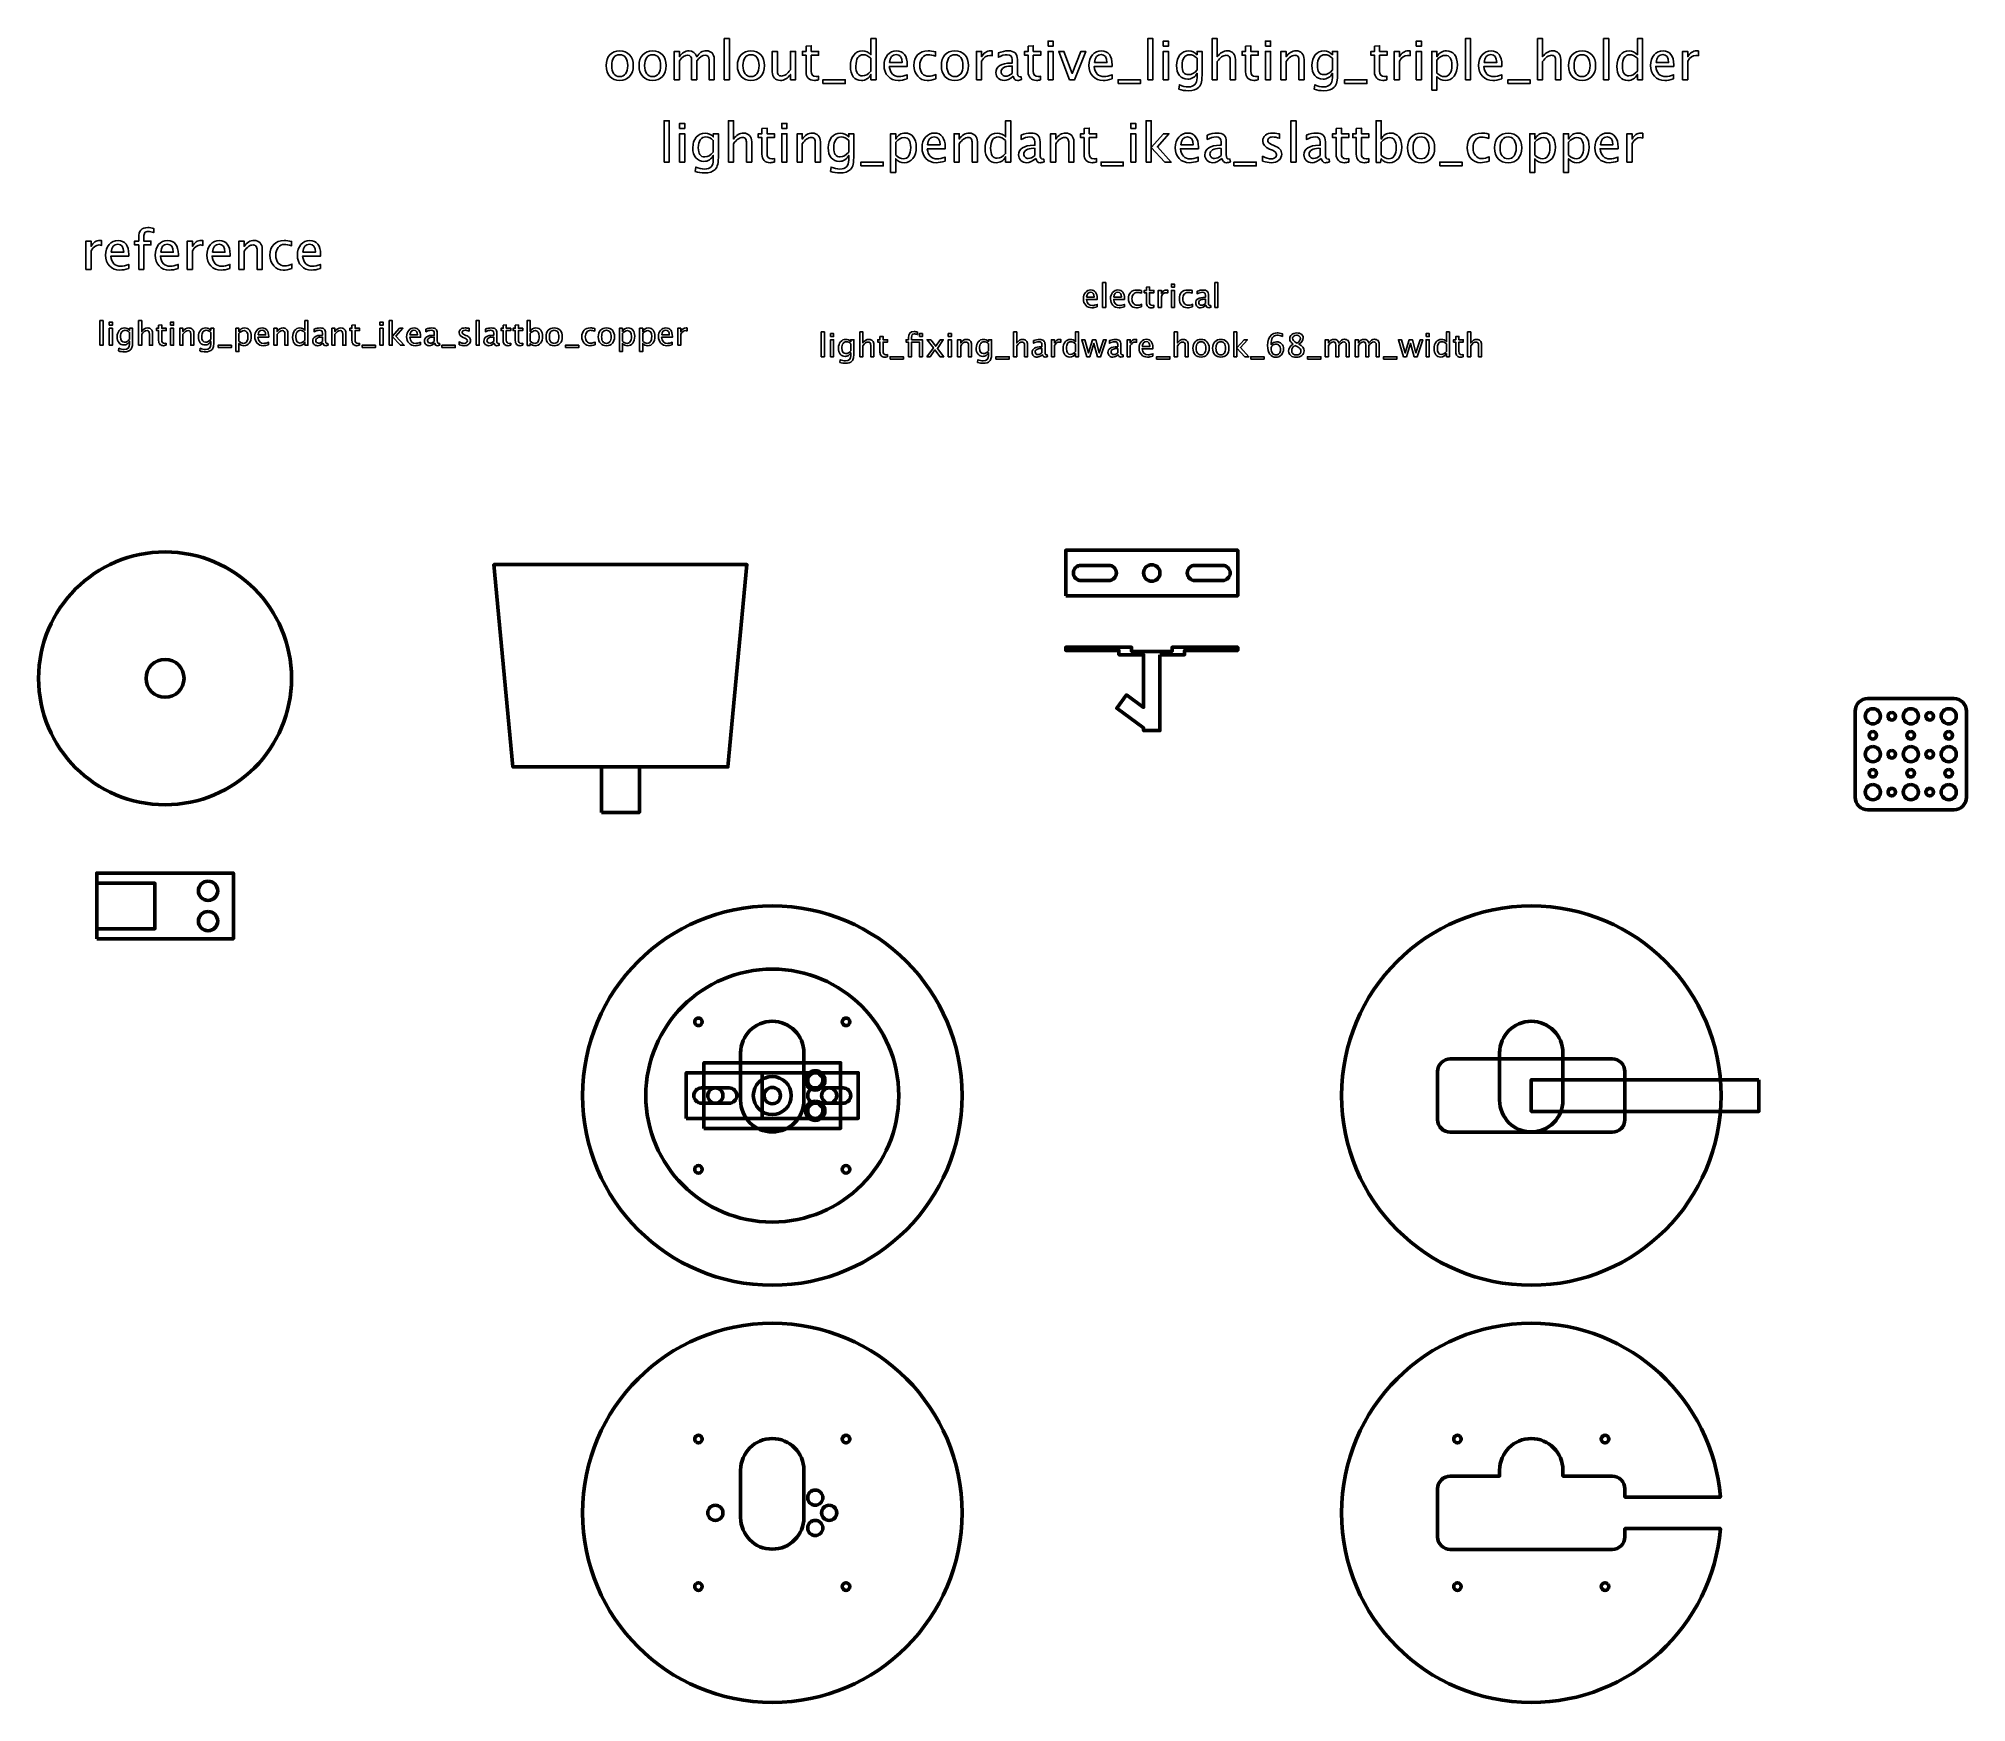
# Model space of a CAD drawing. Header units: centimetres. Extents: x -44 to 32.2, y -22.5 to 43.3.
import ezdxf

# ---------------------------------------------------------------- set-up
doc = ezdxf.new("R2010")
doc.units = ezdxf.units.CM
doc.header["$MEASUREMENT"] = 0
doc.layers.add('Layer 1', color=7, linetype='Continuous')

msp = doc.modelspace()

# ---------------------------------------------------------------- linework, layer by layer
at = {"layer": 'Layer 1', "lineweight": 53}
for points in [[(-3.4, 21.2675), (3.4, 21.2675), (3.4, 23.0675), (-3.4, 23.0675), (-3.4, 21.2675)], [(-21.75, 12.7), (-20.25, 12.7), (-20.25, 14.5), (-21.75, 14.5), (-21.75, 12.7)], [(-41.70001, 7.7), (-36.30001, 7.7), (-36.30001, 10.3), (-41.70001, 10.3), (-41.70001, 7.7)], [(-41.70001, 8.1), (-39.40001, 8.1), (-39.40001, 9.9), (-41.70001, 9.9), (-41.70001, 8.1)]]:
    msp.add_lwpolyline(points, close=True, dxfattribs=at)
at = {"layer": 'Layer 1', "color": 4, "lineweight": 53}
for points in [[(-18.4, 0.6), (-11.6, 0.6), (-11.6, 2.4), (-18.4, 2.4), (-18.4, 0.6)], [(-17.7, 0.2), (-12.3, 0.2), (-12.3, 2.8), (-17.7, 2.8), (-17.7, 0.2)], [(-17.7, 0.6), (-15.4, 0.6), (-15.4, 2.4), (-17.7, 2.4), (-17.7, 0.6)]]:
    msp.add_lwpolyline(points, close=True, dxfattribs=at)
at = {"layer": 'Layer 1', "lineweight": 53}
for centre, major_axis in [((-39, 18), (0, 5)), ((0.00003, 22.16747), (0, 0.32501)), ((-38.99999, 17.99999), (0, 0.75001)), ((28.50001, 16.49999), (0, 0.30001)), ((30.00001, 16.49999), (0, 0.30001)), ((31.50001, 16.49999), (0, 0.30001)), ((29.25, 16.5), (0, 0.15)), ((30.75, 16.5), (0, 0.15)), ((28.50001, 14.99999), (0, 0.30001)), ((28.5, 15.75), (0, 0.15)), ((30.00001, 14.99999), (0, 0.30001)), ((30, 15.75), (0, 0.15)), ((31.50001, 14.99999), (0, 0.30001)), ((31.5, 15.75), (0, 0.15)), ((29.25, 15), (0, 0.15)), ((30.75, 15), (0, 0.15)), ((28.50001, 13.49999), (0, 0.30001)), ((28.5, 14.25), (0, 0.15)), ((30.00001, 13.49999), (0, 0.30001)), ((30, 14.25), (0, 0.15)), ((31.50001, 13.49999), (0, 0.30001)), ((31.5, 14.25), (0, 0.15)), ((29.25, 13.5), (0, 0.15)), ((30.75, 13.5), (0, 0.15)), ((-37.30001, 9.6), (0, 0.38)), ((-37.30001, 8.4), (0, 0.38)), ((-14.99991, 1.4999), (0, 7.50009)), ((15.00009, 1.4999), (0, 7.50009)), ((-13.3, 2.1), (0, 0.3)), ((-17.24998, 1.49999), (0, 0.3)), ((-12.75, 1.49999), (0, 0.3)), ((-13.3, 0.9), (0, 0.3)), ((-14.99991, -15.0001), (0, 7.50009)), ((-13.3, -14.4), (0, 0.3)), ((-17.24998, -15.00001), (0, 0.3)), ((-12.75, -15.00001), (0, 0.3)), ((-13.3, -15.6), (0, 0.3))]:
    msp.add_ellipse(centre, major_axis=major_axis, ratio=1, dxfattribs=at)
at = {"layer": 'Layer 1', "color": 4, "lineweight": 53}
for centre, major_axis in [((-15, 1.5), (0, 5)), ((-13.3, 2.1), (0, 0.38)), ((-14.99999, 1.49999), (0, 0.75001)), ((-14.99997, 1.49997), (0, 0.32501)), ((-13.3, 0.9), (0, 0.38))]:
    msp.add_ellipse(centre, major_axis=major_axis, ratio=1, dxfattribs=at)
at = {"layer": 'Layer 1'}
for points, knots in [([(-21.02997, 41.64504), (-21.19472, 41.64504), (-21.32525, 41.6976), (-21.4212, 41.80273), (-21.4212, 41.80273), (-21.51751, 41.90786), (-21.56549, 42.05074), (-21.56549, 42.231), (-21.56549, 42.231), (-21.56549, 42.41092), (-21.51751, 42.55344), (-21.4212, 42.65822), (-21.4212, 42.65822), (-21.32525, 42.76299), (-21.19472, 42.81556), (-21.02997, 42.81556), (-21.02997, 42.81556), (-20.86522, 42.81556), (-20.7347, 42.76299), (-20.63874, 42.65822), (-20.63874, 42.65822), (-20.54243, 42.55344), (-20.49445, 42.41092), (-20.49445, 42.231), (-20.49445, 42.231), (-20.49445, 42.05074), (-20.54243, 41.90786), (-20.63874, 41.80273), (-20.63874, 41.80273), (-20.7347, 41.6976), (-20.86522, 41.64504), (-21.02997, 41.64504)], [0, 0, 0, 0, 0.11111111, 0.11111111, 0.11111111, 0.11111111, 0.22222222, 0.22222222, 0.22222222, 0.22222222, 0.33333333, 0.33333333, 0.33333333, 0.33333333, 0.44444444, 0.44444444, 0.44444444, 0.44444444, 0.55555556, 0.55555556, 0.55555556, 0.55555556, 0.66666667, 0.66666667, 0.66666667, 0.66666667, 0.77777778, 0.77777778, 0.77777778, 0.77777778, 1, 1, 1, 1]), ([(-19.72963, 41.64504), (-19.89438, 41.64504), (-20.02491, 41.6976), (-20.12086, 41.80273), (-20.12086, 41.80273), (-20.21717, 41.90786), (-20.26515, 42.05074), (-20.26515, 42.231), (-20.26515, 42.231), (-20.26515, 42.41092), (-20.21717, 42.55344), (-20.12086, 42.65822), (-20.12086, 42.65822), (-20.02491, 42.76299), (-19.89438, 42.81556), (-19.72963, 42.81556), (-19.72963, 42.81556), (-19.56488, 42.81556), (-19.43436, 42.76299), (-19.3384, 42.65822), (-19.3384, 42.65822), (-19.24209, 42.55344), (-19.19411, 42.41092), (-19.19411, 42.231), (-19.19411, 42.231), (-19.19411, 42.05074), (-19.24209, 41.90786), (-19.3384, 41.80273), (-19.3384, 41.80273), (-19.43436, 41.6976), (-19.56488, 41.64504), (-19.72963, 41.64504)], [0, 0, 0, 0, 0.11111111, 0.11111111, 0.11111111, 0.11111111, 0.22222222, 0.22222222, 0.22222222, 0.22222222, 0.33333333, 0.33333333, 0.33333333, 0.33333333, 0.44444444, 0.44444444, 0.44444444, 0.44444444, 0.55555556, 0.55555556, 0.55555556, 0.55555556, 0.66666667, 0.66666667, 0.66666667, 0.66666667, 0.77777778, 0.77777778, 0.77777778, 0.77777778, 1, 1, 1, 1]), ([(-18.87591, 41.67044), (-18.87591, 41.67044), (-18.87591, 42.79228), (-18.87591, 42.79228), (-18.87591, 42.79228), (-18.87591, 42.79228), (-18.67271, 42.79228), (-18.67271, 42.79228), (-18.67271, 42.79228), (-18.67271, 42.79228), (-18.67271, 42.58026), (-18.67271, 42.58026), (-18.67271, 42.58026), (-18.57358, 42.73724), (-18.44658, 42.81556), (-18.291, 42.81556), (-18.291, 42.81556), (-18.14107, 42.81556), (-18.03912, 42.73724), (-17.98479, 42.58026), (-17.98479, 42.58026), (-17.88848, 42.73865), (-17.76289, 42.81768), (-17.60873, 42.81768), (-17.60873, 42.81768), (-17.5103, 42.81768), (-17.43375, 42.78875), (-17.37907, 42.73054), (-17.37907, 42.73054), (-17.32439, 42.67233), (-17.29687, 42.59084), (-17.29687, 42.48606), (-17.29687, 42.48606), (-17.29687, 42.48606), (-17.29687, 41.67044), (-17.29687, 41.67044), (-17.29687, 41.67044), (-17.29687, 41.67044), (-17.50007, 41.67044), (-17.50007, 41.67044), (-17.50007, 41.67044), (-17.50007, 41.67044), (-17.50007, 42.45255), (-17.50007, 42.45255), (-17.50007, 42.45255), (-17.50007, 42.58026), (-17.55087, 42.64411), (-17.65247, 42.64411), (-17.65247, 42.64411), (-17.75796, 42.64411), (-17.86873, 42.56967), (-17.98479, 42.42045), (-17.98479, 42.42045), (-17.98479, 42.42045), (-17.98479, 41.67044), (-17.98479, 41.67044), (-17.98479, 41.67044), (-17.98479, 41.67044), (-18.18799, 41.67044), (-18.18799, 41.67044), (-18.18799, 41.67044), (-18.18799, 41.67044), (-18.18799, 42.45326), (-18.18799, 42.45326), (-18.18799, 42.45326), (-18.18799, 42.58202), (-18.2395, 42.64622), (-18.34286, 42.64622), (-18.34286, 42.64622), (-18.44552, 42.64622), (-18.55559, 42.57144), (-18.67271, 42.42151), (-18.67271, 42.42151), (-18.67271, 42.42151), (-18.67271, 41.67044), (-18.67271, 41.67044), (-18.67271, 41.67044), (-18.67271, 41.67044), (-18.87591, 41.67044), (-18.87591, 41.67044)], [0, 0, 0, 0, 0.04761905, 0.04761905, 0.04761905, 0.04761905, 0.0952381, 0.0952381, 0.0952381, 0.0952381, 0.14285714, 0.14285714, 0.14285714, 0.14285714, 0.19047619, 0.19047619, 0.19047619, 0.19047619, 0.23809524, 0.23809524, 0.23809524, 0.23809524, 0.28571429, 0.28571429, 0.28571429, 0.28571429, 0.33333333, 0.33333333, 0.33333333, 0.33333333, 0.38095238, 0.38095238, 0.38095238, 0.38095238, 0.42857143, 0.42857143, 0.42857143, 0.42857143, 0.47619048, 0.47619048, 0.47619048, 0.47619048, 0.52380952, 0.52380952, 0.52380952, 0.52380952, 0.57142857, 0.57142857, 0.57142857, 0.57142857, 0.61904762, 0.61904762, 0.61904762, 0.61904762, 0.66666667, 0.66666667, 0.66666667, 0.66666667, 0.71428571, 0.71428571, 0.71428571, 0.71428571, 0.76190476, 0.76190476, 0.76190476, 0.76190476, 0.80952381, 0.80952381, 0.80952381, 0.80952381, 0.85714286, 0.85714286, 0.85714286, 0.85714286, 0.9047619, 0.9047619, 0.9047619, 0.9047619, 1, 1, 1, 1]), ([(-16.89965, 41.67044), (-16.89965, 41.67044), (-16.89965, 43.30239), (-16.89965, 43.30239), (-16.89965, 43.30239), (-16.89965, 43.30239), (-16.69645, 43.30239), (-16.69645, 43.30239), (-16.69645, 43.30239), (-16.69645, 43.30239), (-16.69645, 41.67044), (-16.69645, 41.67044), (-16.69645, 41.67044), (-16.69645, 41.67044), (-16.89965, 41.67044), (-16.89965, 41.67044)], [0, 0, 0, 0, 0.2, 0.2, 0.2, 0.2, 0.4, 0.4, 0.4, 0.4, 0.6, 0.6, 0.6, 0.6, 1, 1, 1, 1]), ([(-15.84131, 41.64504), (-16.00606, 41.64504), (-16.13659, 41.6976), (-16.23254, 41.80273), (-16.23254, 41.80273), (-16.32885, 41.90786), (-16.37683, 42.05074), (-16.37683, 42.231), (-16.37683, 42.231), (-16.37683, 42.41092), (-16.32885, 42.55344), (-16.23254, 42.65822), (-16.23254, 42.65822), (-16.13659, 42.76299), (-16.00606, 42.81556), (-15.84131, 42.81556), (-15.84131, 42.81556), (-15.67656, 42.81556), (-15.54604, 42.76299), (-15.45008, 42.65822), (-15.45008, 42.65822), (-15.35377, 42.55344), (-15.30579, 42.41092), (-15.30579, 42.231), (-15.30579, 42.231), (-15.30579, 42.05074), (-15.35377, 41.90786), (-15.45008, 41.80273), (-15.45008, 41.80273), (-15.54604, 41.6976), (-15.67656, 41.64504), (-15.84131, 41.64504)], [0, 0, 0, 0, 0.11111111, 0.11111111, 0.11111111, 0.11111111, 0.22222222, 0.22222222, 0.22222222, 0.22222222, 0.33333333, 0.33333333, 0.33333333, 0.33333333, 0.44444444, 0.44444444, 0.44444444, 0.44444444, 0.55555556, 0.55555556, 0.55555556, 0.55555556, 0.66666667, 0.66666667, 0.66666667, 0.66666667, 0.77777778, 0.77777778, 0.77777778, 0.77777778, 1, 1, 1, 1]), ([(-14.28486, 41.67044), (-14.28486, 41.67044), (-14.28486, 41.8814), (-14.28486, 41.8814), (-14.28486, 41.8814), (-14.39316, 41.72371), (-14.52474, 41.64504), (-14.67926, 41.64504), (-14.67926, 41.64504), (-14.77733, 41.64504), (-14.8553, 41.67573), (-14.91315, 41.73747), (-14.91315, 41.73747), (-14.97136, 41.7992), (-15.00029, 41.88211), (-15.00029, 41.98688), (-15.00029, 41.98688), (-15.00029, 41.98688), (-15.00029, 42.79228), (-15.00029, 42.79228), (-15.00029, 42.79228), (-15.00029, 42.79228), (-14.79709, 42.79228), (-14.79709, 42.79228), (-14.79709, 42.79228), (-14.79709, 42.79228), (-14.79709, 42.0532), (-14.79709, 42.0532), (-14.79709, 42.0532), (-14.79709, 41.96889), (-14.78474, 41.90927), (-14.7604, 41.87399), (-14.7604, 41.87399), (-14.73571, 41.83836), (-14.69478, 41.82072), (-14.63728, 41.82072), (-14.63728, 41.82072), (-14.5131, 41.82072), (-14.39527, 41.90222), (-14.28486, 42.06555), (-14.28486, 42.06555), (-14.28486, 42.06555), (-14.28486, 42.79228), (-14.28486, 42.79228), (-14.28486, 42.79228), (-14.28486, 42.79228), (-14.08165, 42.79228), (-14.08165, 42.79228), (-14.08165, 42.79228), (-14.08165, 42.79228), (-14.08165, 41.67044), (-14.08165, 41.67044), (-14.08165, 41.67044), (-14.08165, 41.67044), (-14.28486, 41.67044), (-14.28486, 41.67044)], [0, 0, 0, 0, 0.06666667, 0.06666667, 0.06666667, 0.06666667, 0.13333333, 0.13333333, 0.13333333, 0.13333333, 0.2, 0.2, 0.2, 0.2, 0.26666667, 0.26666667, 0.26666667, 0.26666667, 0.33333333, 0.33333333, 0.33333333, 0.33333333, 0.4, 0.4, 0.4, 0.4, 0.46666667, 0.46666667, 0.46666667, 0.46666667, 0.53333333, 0.53333333, 0.53333333, 0.53333333, 0.6, 0.6, 0.6, 0.6, 0.66666667, 0.66666667, 0.66666667, 0.66666667, 0.73333333, 0.73333333, 0.73333333, 0.73333333, 0.8, 0.8, 0.8, 0.8, 0.86666667, 0.86666667, 0.86666667, 0.86666667, 1, 1, 1, 1]), ([(-13.17219, 41.67079), (-13.23498, 41.65351), (-13.28966, 41.64504), (-13.33588, 41.64504), (-13.33588, 41.64504), (-13.43959, 41.64504), (-13.52038, 41.67467), (-13.57824, 41.73394), (-13.57824, 41.73394), (-13.63645, 41.79321), (-13.66537, 41.8754), (-13.66537, 41.98088), (-13.66537, 41.98088), (-13.66537, 41.98088), (-13.66537, 42.63987), (-13.66537, 42.63987), (-13.66537, 42.63987), (-13.66537, 42.63987), (-13.80578, 42.63987), (-13.80578, 42.63987), (-13.80578, 42.63987), (-13.80578, 42.63987), (-13.80578, 42.79228), (-13.80578, 42.79228), (-13.80578, 42.79228), (-13.80578, 42.79228), (-13.66537, 42.79228), (-13.66537, 42.79228), (-13.66537, 42.79228), (-13.66537, 42.79228), (-13.66537, 42.99512), (-13.66537, 42.99512), (-13.66537, 42.99512), (-13.66537, 42.99512), (-13.46217, 43.01453), (-13.46217, 43.01453), (-13.46217, 43.01453), (-13.46217, 43.01453), (-13.46217, 42.79228), (-13.46217, 42.79228), (-13.46217, 42.79228), (-13.46217, 42.79228), (-13.16796, 42.79228), (-13.16796, 42.79228), (-13.16796, 42.79228), (-13.16796, 42.79228), (-13.16796, 42.63987), (-13.16796, 42.63987), (-13.16796, 42.63987), (-13.16796, 42.63987), (-13.46217, 42.63987), (-13.46217, 42.63987), (-13.46217, 42.63987), (-13.46217, 42.63987), (-13.46217, 42.01757), (-13.46217, 42.01757), (-13.46217, 42.01757), (-13.46217, 41.87082), (-13.39832, 41.79744), (-13.27097, 41.79744), (-13.27097, 41.79744), (-13.2438, 41.79744), (-13.21099, 41.80203), (-13.17219, 41.81085), (-13.17219, 41.81085), (-13.17219, 41.81085), (-13.17219, 41.67079), (-13.17219, 41.67079)], [0, 0, 0, 0, 0.05555556, 0.05555556, 0.05555556, 0.05555556, 0.11111111, 0.11111111, 0.11111111, 0.11111111, 0.16666667, 0.16666667, 0.16666667, 0.16666667, 0.22222222, 0.22222222, 0.22222222, 0.22222222, 0.27777778, 0.27777778, 0.27777778, 0.27777778, 0.33333333, 0.33333333, 0.33333333, 0.33333333, 0.38888889, 0.38888889, 0.38888889, 0.38888889, 0.44444444, 0.44444444, 0.44444444, 0.44444444, 0.5, 0.5, 0.5, 0.5, 0.55555556, 0.55555556, 0.55555556, 0.55555556, 0.61111111, 0.61111111, 0.61111111, 0.61111111, 0.66666667, 0.66666667, 0.66666667, 0.66666667, 0.72222222, 0.72222222, 0.72222222, 0.72222222, 0.77777778, 0.77777778, 0.77777778, 0.77777778, 0.83333333, 0.83333333, 0.83333333, 0.83333333, 0.88888889, 0.88888889, 0.88888889, 0.88888889, 1, 1, 1, 1]), ([(-11.10209, 41.67044), (-11.10209, 41.67044), (-11.10209, 41.88105), (-11.10209, 41.88105), (-11.10209, 41.88105), (-11.18499, 41.72371), (-11.30987, 41.64504), (-11.47674, 41.64504), (-11.47674, 41.64504), (-11.6122, 41.64504), (-11.71874, 41.69408), (-11.79635, 41.7925), (-11.79635, 41.7925), (-11.87396, 41.89093), (-11.91277, 42.02534), (-11.91277, 42.19573), (-11.91277, 42.19573), (-11.91277, 42.38199), (-11.86867, 42.53192), (-11.78083, 42.64552), (-11.78083, 42.64552), (-11.69264, 42.75876), (-11.57692, 42.81556), (-11.43334, 42.81556), (-11.43334, 42.81556), (-11.30035, 42.81556), (-11.18957, 42.76476), (-11.10209, 42.66281), (-11.10209, 42.66281), (-11.10209, 42.66281), (-11.10209, 43.30239), (-11.10209, 43.30239), (-11.10209, 43.30239), (-11.10209, 43.30239), (-10.89888, 43.30239), (-10.89888, 43.30239), (-10.89888, 43.30239), (-10.89888, 43.30239), (-10.89888, 41.67044), (-10.89888, 41.67044), (-10.89888, 41.67044), (-10.89888, 41.67044), (-11.10209, 41.67044), (-11.10209, 41.67044)], [0, 0, 0, 0, 0.08333333, 0.08333333, 0.08333333, 0.08333333, 0.16666667, 0.16666667, 0.16666667, 0.16666667, 0.25, 0.25, 0.25, 0.25, 0.33333333, 0.33333333, 0.33333333, 0.33333333, 0.41666667, 0.41666667, 0.41666667, 0.41666667, 0.5, 0.5, 0.5, 0.5, 0.58333333, 0.58333333, 0.58333333, 0.58333333, 0.66666667, 0.66666667, 0.66666667, 0.66666667, 0.75, 0.75, 0.75, 0.75, 0.83333333, 0.83333333, 0.83333333, 0.83333333, 1, 1, 1, 1]), ([(-9.6684, 41.70642), (-9.80492, 41.6655), (-9.92169, 41.64504), (-10.01906, 41.64504), (-10.01906, 41.64504), (-10.18522, 41.64504), (-10.32033, 41.70007), (-10.4244, 41.80979), (-10.4244, 41.80979), (-10.52847, 41.9195), (-10.58068, 42.06167), (-10.58068, 42.23665), (-10.58068, 42.23665), (-10.58068, 42.40634), (-10.53482, 42.54568), (-10.44274, 42.65469), (-10.44274, 42.65469), (-10.35067, 42.76335), (-10.23284, 42.81768), (-10.08926, 42.81768), (-10.08926, 42.81768), (-9.95344, 42.81768), (-9.84831, 42.76934), (-9.77423, 42.67268), (-9.77423, 42.67268), (-9.70015, 42.57602), (-9.6631, 42.43914), (-9.6631, 42.2617), (-9.6631, 42.2617), (-9.6631, 42.2617), (-9.66416, 42.19961), (-9.66416, 42.19961), (-9.66416, 42.19961), (-9.66416, 42.19961), (-10.37325, 42.19961), (-10.37325, 42.19961), (-10.37325, 42.19961), (-10.34361, 41.9315), (-10.21273, 41.79744), (-9.98096, 41.79744), (-9.98096, 41.79744), (-9.89594, 41.79744), (-9.79187, 41.82143), (-9.6684, 41.86941), (-9.6684, 41.86941), (-9.6684, 41.86941), (-9.6684, 41.70642), (-9.6684, 41.70642)], [0, 0, 0, 0, 0.07692308, 0.07692308, 0.07692308, 0.07692308, 0.15384615, 0.15384615, 0.15384615, 0.15384615, 0.23076923, 0.23076923, 0.23076923, 0.23076923, 0.30769231, 0.30769231, 0.30769231, 0.30769231, 0.38461538, 0.38461538, 0.38461538, 0.38461538, 0.46153846, 0.46153846, 0.46153846, 0.46153846, 0.53846154, 0.53846154, 0.53846154, 0.53846154, 0.61538462, 0.61538462, 0.61538462, 0.61538462, 0.69230769, 0.69230769, 0.69230769, 0.69230769, 0.76923077, 0.76923077, 0.76923077, 0.76923077, 0.84615385, 0.84615385, 0.84615385, 0.84615385, 1, 1, 1, 1]), ([(-8.53351, 41.70431), (-8.66509, 41.6648), (-8.77869, 41.64504), (-8.87429, 41.64504), (-8.87429, 41.64504), (-9.02598, 41.64504), (-9.15157, 41.70113), (-9.25141, 41.81296), (-9.25141, 41.81296), (-9.35125, 41.92515), (-9.40134, 42.06661), (-9.40134, 42.237), (-9.40134, 42.237), (-9.40134, 42.41904), (-9.35195, 42.56121), (-9.25317, 42.66281), (-9.25317, 42.66281), (-9.15439, 42.76476), (-9.01646, 42.81556), (-8.83936, 42.81556), (-8.83936, 42.81556), (-8.75223, 42.81556), (-8.65416, 42.80356), (-8.54621, 42.77958), (-8.54621, 42.77958), (-8.54621, 42.77958), (-8.54621, 42.60812), (-8.54621, 42.60812), (-8.54621, 42.60812), (-8.66086, 42.64199), (-8.75434, 42.65892), (-8.82631, 42.65892), (-8.82631, 42.65892), (-8.93073, 42.65892), (-9.01434, 42.61977), (-9.07678, 42.5418), (-9.07678, 42.5418), (-9.13923, 42.46384), (-9.17062, 42.35977), (-9.17062, 42.22995), (-9.17062, 42.22995), (-9.17062, 42.104), (-9.13817, 42.0024), (-9.07361, 41.92444), (-9.07361, 41.92444), (-9.00905, 41.84683), (-8.92474, 41.80802), (-8.81996, 41.80802), (-8.81996, 41.80802), (-8.72718, 41.80802), (-8.63193, 41.83201), (-8.53351, 41.87999), (-8.53351, 41.87999), (-8.53351, 41.87999), (-8.53351, 41.70431), (-8.53351, 41.70431)], [0, 0, 0, 0, 0.06666667, 0.06666667, 0.06666667, 0.06666667, 0.13333333, 0.13333333, 0.13333333, 0.13333333, 0.2, 0.2, 0.2, 0.2, 0.26666667, 0.26666667, 0.26666667, 0.26666667, 0.33333333, 0.33333333, 0.33333333, 0.33333333, 0.4, 0.4, 0.4, 0.4, 0.46666667, 0.46666667, 0.46666667, 0.46666667, 0.53333333, 0.53333333, 0.53333333, 0.53333333, 0.6, 0.6, 0.6, 0.6, 0.66666667, 0.66666667, 0.66666667, 0.66666667, 0.73333333, 0.73333333, 0.73333333, 0.73333333, 0.8, 0.8, 0.8, 0.8, 0.86666667, 0.86666667, 0.86666667, 0.86666667, 1, 1, 1, 1]), ([(-7.78173, 41.64504), (-7.94648, 41.64504), (-8.07701, 41.6976), (-8.17296, 41.80273), (-8.17296, 41.80273), (-8.26927, 41.90786), (-8.31725, 42.05074), (-8.31725, 42.231), (-8.31725, 42.231), (-8.31725, 42.41092), (-8.26927, 42.55344), (-8.17296, 42.65822), (-8.17296, 42.65822), (-8.07701, 42.76299), (-7.94648, 42.81556), (-7.78173, 42.81556), (-7.78173, 42.81556), (-7.61698, 42.81556), (-7.48646, 42.76299), (-7.3905, 42.65822), (-7.3905, 42.65822), (-7.29419, 42.55344), (-7.24621, 42.41092), (-7.24621, 42.231), (-7.24621, 42.231), (-7.24621, 42.05074), (-7.29419, 41.90786), (-7.3905, 41.80273), (-7.3905, 41.80273), (-7.48646, 41.6976), (-7.61698, 41.64504), (-7.78173, 41.64504)], [0, 0, 0, 0, 0.11111111, 0.11111111, 0.11111111, 0.11111111, 0.22222222, 0.22222222, 0.22222222, 0.22222222, 0.33333333, 0.33333333, 0.33333333, 0.33333333, 0.44444444, 0.44444444, 0.44444444, 0.44444444, 0.55555556, 0.55555556, 0.55555556, 0.55555556, 0.66666667, 0.66666667, 0.66666667, 0.66666667, 0.77777778, 0.77777778, 0.77777778, 0.77777778, 1, 1, 1, 1]), ([(-6.92801, 41.67044), (-6.92801, 41.67044), (-6.92801, 42.79228), (-6.92801, 42.79228), (-6.92801, 42.79228), (-6.92801, 42.79228), (-6.72481, 42.79228), (-6.72481, 42.79228), (-6.72481, 42.79228), (-6.72481, 42.79228), (-6.72481, 42.58026), (-6.72481, 42.58026), (-6.72481, 42.58026), (-6.64402, 42.73724), (-6.5269, 42.81556), (-6.37309, 42.81556), (-6.37309, 42.81556), (-6.35228, 42.81556), (-6.3304, 42.81379), (-6.30783, 42.81027), (-6.30783, 42.81027), (-6.30783, 42.81027), (-6.30783, 42.62012), (-6.30783, 42.62012), (-6.30783, 42.62012), (-6.3431, 42.63176), (-6.37415, 42.63776), (-6.40096, 42.63776), (-6.40096, 42.63776), (-6.53008, 42.63776), (-6.63803, 42.56156), (-6.72481, 42.40881), (-6.72481, 42.40881), (-6.72481, 42.40881), (-6.72481, 41.67044), (-6.72481, 41.67044), (-6.72481, 41.67044), (-6.72481, 41.67044), (-6.92801, 41.67044), (-6.92801, 41.67044)], [0, 0, 0, 0, 0.09090909, 0.09090909, 0.09090909, 0.09090909, 0.18181818, 0.18181818, 0.18181818, 0.18181818, 0.27272727, 0.27272727, 0.27272727, 0.27272727, 0.36363636, 0.36363636, 0.36363636, 0.36363636, 0.45454545, 0.45454545, 0.45454545, 0.45454545, 0.54545455, 0.54545455, 0.54545455, 0.54545455, 0.63636364, 0.63636364, 0.63636364, 0.63636364, 0.72727273, 0.72727273, 0.72727273, 0.72727273, 0.81818182, 0.81818182, 0.81818182, 0.81818182, 1, 1, 1, 1]), ([(-5.48374, 41.81332), (-5.6058, 41.70113), (-5.72327, 41.64504), (-5.83616, 41.64504), (-5.83616, 41.64504), (-5.92894, 41.64504), (-6.0062, 41.67397), (-6.06723, 41.73218), (-6.06723, 41.73218), (-6.12861, 41.79038), (-6.15931, 41.86376), (-6.15931, 41.95231), (-6.15931, 41.95231), (-6.15931, 42.07472), (-6.1078, 42.16892), (-6.00479, 42.23453), (-6.00479, 42.23453), (-5.90178, 42.30015), (-5.75396, 42.33296), (-5.56135, 42.33296), (-5.56135, 42.33296), (-5.56135, 42.33296), (-5.51372, 42.33296), (-5.51372, 42.33296), (-5.51372, 42.33296), (-5.51372, 42.33296), (-5.51372, 42.46807), (-5.51372, 42.46807), (-5.51372, 42.46807), (-5.51372, 42.59825), (-5.58146, 42.66316), (-5.71728, 42.66316), (-5.71728, 42.66316), (-5.8224, 42.66316), (-5.93741, 42.63), (-6.06194, 42.56367), (-6.06194, 42.56367), (-6.06194, 42.56367), (-6.06194, 42.73089), (-6.06194, 42.73089), (-6.06194, 42.73089), (-5.92506, 42.78734), (-5.79594, 42.81556), (-5.67494, 42.81556), (-5.67494, 42.81556), (-5.55041, 42.81556), (-5.45834, 42.78734), (-5.39942, 42.73054), (-5.39942, 42.73054), (-5.34016, 42.67374), (-5.31052, 42.58625), (-5.31052, 42.46807), (-5.31052, 42.46807), (-5.31052, 42.46807), (-5.31052, 41.96113), (-5.31052, 41.96113), (-5.31052, 41.96113), (-5.31052, 41.84507), (-5.27489, 41.78686), (-5.20328, 41.78686), (-5.20328, 41.78686), (-5.19446, 41.78686), (-5.1814, 41.78827), (-5.16412, 41.79109), (-5.16412, 41.79109), (-5.16412, 41.79109), (-5.14965, 41.6782), (-5.14965, 41.6782), (-5.14965, 41.6782), (-5.19587, 41.65598), (-5.24667, 41.64504), (-5.30241, 41.64504), (-5.30241, 41.64504), (-5.39731, 41.64504), (-5.45763, 41.70113), (-5.48374, 41.81332)], [0, 0, 0, 0, 0.05, 0.05, 0.05, 0.05, 0.1, 0.1, 0.1, 0.1, 0.15, 0.15, 0.15, 0.15, 0.2, 0.2, 0.2, 0.2, 0.25, 0.25, 0.25, 0.25, 0.3, 0.3, 0.3, 0.3, 0.35, 0.35, 0.35, 0.35, 0.4, 0.4, 0.4, 0.4, 0.45, 0.45, 0.45, 0.45, 0.5, 0.5, 0.5, 0.5, 0.55, 0.55, 0.55, 0.55, 0.6, 0.6, 0.6, 0.6, 0.65, 0.65, 0.65, 0.65, 0.7, 0.7, 0.7, 0.7, 0.75, 0.75, 0.75, 0.75, 0.8, 0.8, 0.8, 0.8, 0.85, 0.85, 0.85, 0.85, 0.9, 0.9, 0.9, 0.9, 1, 1, 1, 1]), ([(-4.39154, 41.67079), (-4.45433, 41.65351), (-4.50901, 41.64504), (-4.55523, 41.64504), (-4.55523, 41.64504), (-4.65894, 41.64504), (-4.73973, 41.67467), (-4.79759, 41.73394), (-4.79759, 41.73394), (-4.8558, 41.79321), (-4.88472, 41.8754), (-4.88472, 41.98088), (-4.88472, 41.98088), (-4.88472, 41.98088), (-4.88472, 42.63987), (-4.88472, 42.63987), (-4.88472, 42.63987), (-4.88472, 42.63987), (-5.02513, 42.63987), (-5.02513, 42.63987), (-5.02513, 42.63987), (-5.02513, 42.63987), (-5.02513, 42.79228), (-5.02513, 42.79228), (-5.02513, 42.79228), (-5.02513, 42.79228), (-4.88472, 42.79228), (-4.88472, 42.79228), (-4.88472, 42.79228), (-4.88472, 42.79228), (-4.88472, 42.99512), (-4.88472, 42.99512), (-4.88472, 42.99512), (-4.88472, 42.99512), (-4.68152, 43.01453), (-4.68152, 43.01453), (-4.68152, 43.01453), (-4.68152, 43.01453), (-4.68152, 42.79228), (-4.68152, 42.79228), (-4.68152, 42.79228), (-4.68152, 42.79228), (-4.38731, 42.79228), (-4.38731, 42.79228), (-4.38731, 42.79228), (-4.38731, 42.79228), (-4.38731, 42.63987), (-4.38731, 42.63987), (-4.38731, 42.63987), (-4.38731, 42.63987), (-4.68152, 42.63987), (-4.68152, 42.63987), (-4.68152, 42.63987), (-4.68152, 42.63987), (-4.68152, 42.01757), (-4.68152, 42.01757), (-4.68152, 42.01757), (-4.68152, 41.87082), (-4.61767, 41.79744), (-4.49032, 41.79744), (-4.49032, 41.79744), (-4.46315, 41.79744), (-4.43034, 41.80203), (-4.39154, 41.81085), (-4.39154, 41.81085), (-4.39154, 41.81085), (-4.39154, 41.67079), (-4.39154, 41.67079)], [0, 0, 0, 0, 0.05555556, 0.05555556, 0.05555556, 0.05555556, 0.11111111, 0.11111111, 0.11111111, 0.11111111, 0.16666667, 0.16666667, 0.16666667, 0.16666667, 0.22222222, 0.22222222, 0.22222222, 0.22222222, 0.27777778, 0.27777778, 0.27777778, 0.27777778, 0.33333333, 0.33333333, 0.33333333, 0.33333333, 0.38888889, 0.38888889, 0.38888889, 0.38888889, 0.44444444, 0.44444444, 0.44444444, 0.44444444, 0.5, 0.5, 0.5, 0.5, 0.55555556, 0.55555556, 0.55555556, 0.55555556, 0.61111111, 0.61111111, 0.61111111, 0.61111111, 0.66666667, 0.66666667, 0.66666667, 0.66666667, 0.72222222, 0.72222222, 0.72222222, 0.72222222, 0.77777778, 0.77777778, 0.77777778, 0.77777778, 0.83333333, 0.83333333, 0.83333333, 0.83333333, 0.88888889, 0.88888889, 0.88888889, 0.88888889, 1, 1, 1, 1]), ([(-4.10156, 42.99759), (-4.10156, 42.99759), (-4.10156, 43.20079), (-4.10156, 43.20079), (-4.10156, 43.20079), (-4.10156, 43.20079), (-3.89836, 43.20079), (-3.89836, 43.20079), (-3.89836, 43.20079), (-3.89836, 43.20079), (-3.89836, 42.99759), (-3.89836, 42.99759), (-3.89836, 42.99759), (-3.89836, 42.99759), (-4.10156, 42.99759), (-4.10156, 42.99759)], [0, 0, 0, 0, 0.2, 0.2, 0.2, 0.2, 0.4, 0.4, 0.4, 0.4, 0.6, 0.6, 0.6, 0.6, 1, 1, 1, 1]), ([(-4.10156, 41.67044), (-4.10156, 41.67044), (-4.10156, 42.79228), (-4.10156, 42.79228), (-4.10156, 42.79228), (-4.10156, 42.79228), (-3.89836, 42.79228), (-3.89836, 42.79228), (-3.89836, 42.79228), (-3.89836, 42.79228), (-3.89836, 41.67044), (-3.89836, 41.67044), (-3.89836, 41.67044), (-3.89836, 41.67044), (-4.10156, 41.67044), (-4.10156, 41.67044)], [0, 0, 0, 0, 0.2, 0.2, 0.2, 0.2, 0.4, 0.4, 0.4, 0.4, 0.6, 0.6, 0.6, 0.6, 1, 1, 1, 1]), ([(-3.2563, 41.67044), (-3.2563, 41.67044), (-3.67399, 42.79228), (-3.67399, 42.79228), (-3.67399, 42.79228), (-3.67399, 42.79228), (-3.47079, 42.79228), (-3.47079, 42.79228), (-3.47079, 42.79228), (-3.47079, 42.79228), (-3.14518, 41.92056), (-3.14518, 41.92056), (-3.14518, 41.92056), (-3.14518, 41.92056), (-2.80051, 42.79228), (-2.80051, 42.79228), (-2.80051, 42.79228), (-2.80051, 42.79228), (-2.6093, 42.79228), (-2.6093, 42.79228), (-2.6093, 42.79228), (-2.6093, 42.79228), (-3.05275, 41.67044), (-3.05275, 41.67044), (-3.05275, 41.67044), (-3.05275, 41.67044), (-3.2563, 41.67044), (-3.2563, 41.67044)], [0, 0, 0, 0, 0.125, 0.125, 0.125, 0.125, 0.25, 0.25, 0.25, 0.25, 0.375, 0.375, 0.375, 0.375, 0.5, 0.5, 0.5, 0.5, 0.625, 0.625, 0.625, 0.625, 0.75, 0.75, 0.75, 0.75, 1, 1, 1, 1]), ([(-1.57108, 41.70642), (-1.7076, 41.6655), (-1.82437, 41.64504), (-1.92174, 41.64504), (-1.92174, 41.64504), (-2.0879, 41.64504), (-2.22301, 41.70007), (-2.32708, 41.80979), (-2.32708, 41.80979), (-2.43115, 41.9195), (-2.48336, 42.06167), (-2.48336, 42.23665), (-2.48336, 42.23665), (-2.48336, 42.40634), (-2.4375, 42.54568), (-2.34542, 42.65469), (-2.34542, 42.65469), (-2.25335, 42.76335), (-2.13552, 42.81768), (-1.99194, 42.81768), (-1.99194, 42.81768), (-1.85612, 42.81768), (-1.75099, 42.76934), (-1.67691, 42.67268), (-1.67691, 42.67268), (-1.60283, 42.57602), (-1.56578, 42.43914), (-1.56578, 42.2617), (-1.56578, 42.2617), (-1.56578, 42.2617), (-1.56684, 42.19961), (-1.56684, 42.19961), (-1.56684, 42.19961), (-1.56684, 42.19961), (-2.27593, 42.19961), (-2.27593, 42.19961), (-2.27593, 42.19961), (-2.24629, 41.9315), (-2.11541, 41.79744), (-1.88364, 41.79744), (-1.88364, 41.79744), (-1.79862, 41.79744), (-1.69455, 41.82143), (-1.57108, 41.86941), (-1.57108, 41.86941), (-1.57108, 41.86941), (-1.57108, 41.70642), (-1.57108, 41.70642)], [0, 0, 0, 0, 0.07692308, 0.07692308, 0.07692308, 0.07692308, 0.15384615, 0.15384615, 0.15384615, 0.15384615, 0.23076923, 0.23076923, 0.23076923, 0.23076923, 0.30769231, 0.30769231, 0.30769231, 0.30769231, 0.38461538, 0.38461538, 0.38461538, 0.38461538, 0.46153846, 0.46153846, 0.46153846, 0.46153846, 0.53846154, 0.53846154, 0.53846154, 0.53846154, 0.61538462, 0.61538462, 0.61538462, 0.61538462, 0.69230769, 0.69230769, 0.69230769, 0.69230769, 0.76923077, 0.76923077, 0.76923077, 0.76923077, 0.84615385, 0.84615385, 0.84615385, 0.84615385, 1, 1, 1, 1]), ([(-0.15678, 41.67044), (-0.15678, 41.67044), (-0.15678, 43.30239), (-0.15678, 43.30239), (-0.15678, 43.30239), (-0.15678, 43.30239), (0.04642, 43.30239), (0.04642, 43.30239), (0.04642, 43.30239), (0.04642, 43.30239), (0.04642, 41.67044), (0.04642, 41.67044), (0.04642, 41.67044), (0.04642, 41.67044), (-0.15678, 41.67044), (-0.15678, 41.67044)], [0, 0, 0, 0, 0.2, 0.2, 0.2, 0.2, 0.4, 0.4, 0.4, 0.4, 0.6, 0.6, 0.6, 0.6, 1, 1, 1, 1]), ([(0.45494, 42.99759), (0.45494, 42.99759), (0.45494, 43.20079), (0.45494, 43.20079), (0.45494, 43.20079), (0.45494, 43.20079), (0.65814, 43.20079), (0.65814, 43.20079), (0.65814, 43.20079), (0.65814, 43.20079), (0.65814, 42.99759), (0.65814, 42.99759), (0.65814, 42.99759), (0.65814, 42.99759), (0.45494, 42.99759), (0.45494, 42.99759)], [0, 0, 0, 0, 0.2, 0.2, 0.2, 0.2, 0.4, 0.4, 0.4, 0.4, 0.6, 0.6, 0.6, 0.6, 1, 1, 1, 1]), ([(0.45494, 41.67044), (0.45494, 41.67044), (0.45494, 42.79228), (0.45494, 42.79228), (0.45494, 42.79228), (0.45494, 42.79228), (0.65814, 42.79228), (0.65814, 42.79228), (0.65814, 42.79228), (0.65814, 42.79228), (0.65814, 41.67044), (0.65814, 41.67044), (0.65814, 41.67044), (0.65814, 41.67044), (0.45494, 41.67044), (0.45494, 41.67044)], [0, 0, 0, 0, 0.2, 0.2, 0.2, 0.2, 0.4, 0.4, 0.4, 0.4, 0.6, 0.6, 0.6, 0.6, 1, 1, 1, 1]), ([(1.07089, 41.29791), (1.07089, 41.29791), (1.09488, 41.47359), (1.09488, 41.47359), (1.09488, 41.47359), (1.21271, 41.41856), (1.32948, 41.39104), (1.44484, 41.39104), (1.44484, 41.39104), (1.67379, 41.39104), (1.78844, 41.5124), (1.78844, 41.75475), (1.78844, 41.75475), (1.78844, 41.75475), (1.78844, 41.93114), (1.78844, 41.93114), (1.78844, 41.93114), (1.75317, 41.85671), (1.70307, 41.7992), (1.63781, 41.75793), (1.63781, 41.75793), (1.57254, 41.71665), (1.49987, 41.69584), (1.41979, 41.69584), (1.41979, 41.69584), (1.28397, 41.69584), (1.17637, 41.74452), (1.097, 41.84189), (1.097, 41.84189), (1.01762, 41.93926), (0.97776, 42.0712), (0.97776, 42.23771), (0.97776, 42.23771), (0.97776, 42.4081), (1.02292, 42.54709), (1.11323, 42.65469), (1.11323, 42.65469), (1.20389, 42.76194), (1.32066, 42.81556), (1.46424, 42.81556), (1.46424, 42.81556), (1.58983, 42.81556), (1.69813, 42.76476), (1.78844, 42.66281), (1.78844, 42.66281), (1.78844, 42.66281), (1.78844, 42.79228), (1.78844, 42.79228), (1.78844, 42.79228), (1.78844, 42.79228), (1.99165, 42.79228), (1.99165, 42.79228), (1.99165, 42.79228), (1.99165, 42.79228), (1.99165, 41.97665), (1.99165, 41.97665), (1.99165, 41.97665), (1.99165, 41.80132), (1.98247, 41.6715), (1.96413, 41.58718), (1.96413, 41.58718), (1.94614, 41.50287), (1.91156, 41.43373), (1.86147, 41.3801), (1.86147, 41.3801), (1.77257, 41.28591), (1.63358, 41.23864), (1.44484, 41.23864), (1.44484, 41.23864), (1.31537, 41.23864), (1.19084, 41.25839), (1.07089, 41.29791)], [0, 0, 0, 0, 0.05263158, 0.05263158, 0.05263158, 0.05263158, 0.10526316, 0.10526316, 0.10526316, 0.10526316, 0.15789474, 0.15789474, 0.15789474, 0.15789474, 0.21052632, 0.21052632, 0.21052632, 0.21052632, 0.26315789, 0.26315789, 0.26315789, 0.26315789, 0.31578947, 0.31578947, 0.31578947, 0.31578947, 0.36842105, 0.36842105, 0.36842105, 0.36842105, 0.42105263, 0.42105263, 0.42105263, 0.42105263, 0.47368421, 0.47368421, 0.47368421, 0.47368421, 0.52631579, 0.52631579, 0.52631579, 0.52631579, 0.57894737, 0.57894737, 0.57894737, 0.57894737, 0.63157895, 0.63157895, 0.63157895, 0.63157895, 0.68421053, 0.68421053, 0.68421053, 0.68421053, 0.73684211, 0.73684211, 0.73684211, 0.73684211, 0.78947368, 0.78947368, 0.78947368, 0.78947368, 0.84210526, 0.84210526, 0.84210526, 0.84210526, 0.89473684, 0.89473684, 0.89473684, 0.89473684, 1, 1, 1, 1]), ([(2.3864, 41.67044), (2.3864, 41.67044), (2.3864, 43.30239), (2.3864, 43.30239), (2.3864, 43.30239), (2.3864, 43.30239), (2.5896, 43.30239), (2.5896, 43.30239), (2.5896, 43.30239), (2.5896, 43.30239), (2.5896, 42.58026), (2.5896, 42.58026), (2.5896, 42.58026), (2.6972, 42.73724), (2.82914, 42.81556), (2.98507, 42.81556), (2.98507, 42.81556), (3.08314, 42.81556), (3.1611, 42.78487), (3.2186, 42.72313), (3.2186, 42.72313), (3.27611, 42.66175), (3.30504, 42.57884), (3.30504, 42.47513), (3.30504, 42.47513), (3.30504, 42.47513), (3.30504, 41.67044), (3.30504, 41.67044), (3.30504, 41.67044), (3.30504, 41.67044), (3.10183, 41.67044), (3.10183, 41.67044), (3.10183, 41.67044), (3.10183, 41.67044), (3.10183, 42.40881), (3.10183, 42.40881), (3.10183, 42.40881), (3.10183, 42.49206), (3.08949, 42.55133), (3.06515, 42.58661), (3.06515, 42.58661), (3.04045, 42.62224), (2.99988, 42.63987), (2.94308, 42.63987), (2.94308, 42.63987), (2.8182, 42.63987), (2.70037, 42.55838), (2.5896, 42.3954), (2.5896, 42.3954), (2.5896, 42.3954), (2.5896, 41.67044), (2.5896, 41.67044), (2.5896, 41.67044), (2.5896, 41.67044), (2.3864, 41.67044), (2.3864, 41.67044)], [0, 0, 0, 0, 0.06666667, 0.06666667, 0.06666667, 0.06666667, 0.13333333, 0.13333333, 0.13333333, 0.13333333, 0.2, 0.2, 0.2, 0.2, 0.26666667, 0.26666667, 0.26666667, 0.26666667, 0.33333333, 0.33333333, 0.33333333, 0.33333333, 0.4, 0.4, 0.4, 0.4, 0.46666667, 0.46666667, 0.46666667, 0.46666667, 0.53333333, 0.53333333, 0.53333333, 0.53333333, 0.6, 0.6, 0.6, 0.6, 0.66666667, 0.66666667, 0.66666667, 0.66666667, 0.73333333, 0.73333333, 0.73333333, 0.73333333, 0.8, 0.8, 0.8, 0.8, 0.86666667, 0.86666667, 0.86666667, 0.86666667, 1, 1, 1, 1]), ([(4.2018, 41.67079), (4.13901, 41.65351), (4.08433, 41.64504), (4.03811, 41.64504), (4.03811, 41.64504), (3.9344, 41.64504), (3.85361, 41.67467), (3.79575, 41.73394), (3.79575, 41.73394), (3.73754, 41.79321), (3.70862, 41.8754), (3.70862, 41.98088), (3.70862, 41.98088), (3.70862, 41.98088), (3.70862, 42.63987), (3.70862, 42.63987), (3.70862, 42.63987), (3.70862, 42.63987), (3.56821, 42.63987), (3.56821, 42.63987), (3.56821, 42.63987), (3.56821, 42.63987), (3.56821, 42.79228), (3.56821, 42.79228), (3.56821, 42.79228), (3.56821, 42.79228), (3.70862, 42.79228), (3.70862, 42.79228), (3.70862, 42.79228), (3.70862, 42.79228), (3.70862, 42.99512), (3.70862, 42.99512), (3.70862, 42.99512), (3.70862, 42.99512), (3.91182, 43.01453), (3.91182, 43.01453), (3.91182, 43.01453), (3.91182, 43.01453), (3.91182, 42.79228), (3.91182, 42.79228), (3.91182, 42.79228), (3.91182, 42.79228), (4.20603, 42.79228), (4.20603, 42.79228), (4.20603, 42.79228), (4.20603, 42.79228), (4.20603, 42.63987), (4.20603, 42.63987), (4.20603, 42.63987), (4.20603, 42.63987), (3.91182, 42.63987), (3.91182, 42.63987), (3.91182, 42.63987), (3.91182, 42.63987), (3.91182, 42.01757), (3.91182, 42.01757), (3.91182, 42.01757), (3.91182, 41.87082), (3.97567, 41.79744), (4.10302, 41.79744), (4.10302, 41.79744), (4.13019, 41.79744), (4.163, 41.80203), (4.2018, 41.81085), (4.2018, 41.81085), (4.2018, 41.81085), (4.2018, 41.67079), (4.2018, 41.67079)], [0, 0, 0, 0, 0.05555556, 0.05555556, 0.05555556, 0.05555556, 0.11111111, 0.11111111, 0.11111111, 0.11111111, 0.16666667, 0.16666667, 0.16666667, 0.16666667, 0.22222222, 0.22222222, 0.22222222, 0.22222222, 0.27777778, 0.27777778, 0.27777778, 0.27777778, 0.33333333, 0.33333333, 0.33333333, 0.33333333, 0.38888889, 0.38888889, 0.38888889, 0.38888889, 0.44444444, 0.44444444, 0.44444444, 0.44444444, 0.5, 0.5, 0.5, 0.5, 0.55555556, 0.55555556, 0.55555556, 0.55555556, 0.61111111, 0.61111111, 0.61111111, 0.61111111, 0.66666667, 0.66666667, 0.66666667, 0.66666667, 0.72222222, 0.72222222, 0.72222222, 0.72222222, 0.77777778, 0.77777778, 0.77777778, 0.77777778, 0.83333333, 0.83333333, 0.83333333, 0.83333333, 0.88888889, 0.88888889, 0.88888889, 0.88888889, 1, 1, 1, 1]), ([(4.49178, 42.99759), (4.49178, 42.99759), (4.49178, 43.20079), (4.49178, 43.20079), (4.49178, 43.20079), (4.49178, 43.20079), (4.69498, 43.20079), (4.69498, 43.20079), (4.69498, 43.20079), (4.69498, 43.20079), (4.69498, 42.99759), (4.69498, 42.99759), (4.69498, 42.99759), (4.69498, 42.99759), (4.49178, 42.99759), (4.49178, 42.99759)], [0, 0, 0, 0, 0.2, 0.2, 0.2, 0.2, 0.4, 0.4, 0.4, 0.4, 0.6, 0.6, 0.6, 0.6, 1, 1, 1, 1]), ([(4.49178, 41.67044), (4.49178, 41.67044), (4.49178, 42.79228), (4.49178, 42.79228), (4.49178, 42.79228), (4.49178, 42.79228), (4.69498, 42.79228), (4.69498, 42.79228), (4.69498, 42.79228), (4.69498, 42.79228), (4.69498, 41.67044), (4.69498, 41.67044), (4.69498, 41.67044), (4.69498, 41.67044), (4.49178, 41.67044), (4.49178, 41.67044)], [0, 0, 0, 0, 0.2, 0.2, 0.2, 0.2, 0.4, 0.4, 0.4, 0.4, 0.6, 0.6, 0.6, 0.6, 1, 1, 1, 1]), ([(5.1035, 41.67044), (5.1035, 41.67044), (5.1035, 42.79228), (5.1035, 42.79228), (5.1035, 42.79228), (5.1035, 42.79228), (5.3067, 42.79228), (5.3067, 42.79228), (5.3067, 42.79228), (5.3067, 42.79228), (5.3067, 42.58026), (5.3067, 42.58026), (5.3067, 42.58026), (5.4143, 42.73724), (5.54624, 42.81556), (5.70217, 42.81556), (5.70217, 42.81556), (5.80024, 42.81556), (5.8782, 42.78487), (5.9357, 42.72313), (5.9357, 42.72313), (5.99321, 42.66175), (6.02214, 42.57884), (6.02214, 42.47513), (6.02214, 42.47513), (6.02214, 42.47513), (6.02214, 41.67044), (6.02214, 41.67044), (6.02214, 41.67044), (6.02214, 41.67044), (5.81893, 41.67044), (5.81893, 41.67044), (5.81893, 41.67044), (5.81893, 41.67044), (5.81893, 42.40881), (5.81893, 42.40881), (5.81893, 42.40881), (5.81893, 42.49206), (5.80659, 42.55133), (5.78225, 42.58661), (5.78225, 42.58661), (5.75755, 42.62224), (5.71698, 42.63987), (5.66018, 42.63987), (5.66018, 42.63987), (5.5353, 42.63987), (5.41747, 42.55838), (5.3067, 42.3954), (5.3067, 42.3954), (5.3067, 42.3954), (5.3067, 41.67044), (5.3067, 41.67044), (5.3067, 41.67044), (5.3067, 41.67044), (5.1035, 41.67044), (5.1035, 41.67044)], [0, 0, 0, 0, 0.06666667, 0.06666667, 0.06666667, 0.06666667, 0.13333333, 0.13333333, 0.13333333, 0.13333333, 0.2, 0.2, 0.2, 0.2, 0.26666667, 0.26666667, 0.26666667, 0.26666667, 0.33333333, 0.33333333, 0.33333333, 0.33333333, 0.4, 0.4, 0.4, 0.4, 0.46666667, 0.46666667, 0.46666667, 0.46666667, 0.53333333, 0.53333333, 0.53333333, 0.53333333, 0.6, 0.6, 0.6, 0.6, 0.66666667, 0.66666667, 0.66666667, 0.66666667, 0.73333333, 0.73333333, 0.73333333, 0.73333333, 0.8, 0.8, 0.8, 0.8, 0.86666667, 0.86666667, 0.86666667, 0.86666667, 1, 1, 1, 1]), ([(6.42148, 41.29791), (6.42148, 41.29791), (6.44547, 41.47359), (6.44547, 41.47359), (6.44547, 41.47359), (6.5633, 41.41856), (6.68007, 41.39104), (6.79543, 41.39104), (6.79543, 41.39104), (7.02438, 41.39104), (7.13903, 41.5124), (7.13903, 41.75475), (7.13903, 41.75475), (7.13903, 41.75475), (7.13903, 41.93114), (7.13903, 41.93114), (7.13903, 41.93114), (7.10376, 41.85671), (7.05366, 41.7992), (6.9884, 41.75793), (6.9884, 41.75793), (6.92313, 41.71665), (6.85046, 41.69584), (6.77038, 41.69584), (6.77038, 41.69584), (6.63456, 41.69584), (6.52696, 41.74452), (6.44759, 41.84189), (6.44759, 41.84189), (6.36821, 41.93926), (6.32835, 42.0712), (6.32835, 42.23771), (6.32835, 42.23771), (6.32835, 42.4081), (6.37351, 42.54709), (6.46382, 42.65469), (6.46382, 42.65469), (6.55448, 42.76194), (6.67125, 42.81556), (6.81483, 42.81556), (6.81483, 42.81556), (6.94042, 42.81556), (7.04872, 42.76476), (7.13903, 42.66281), (7.13903, 42.66281), (7.13903, 42.66281), (7.13903, 42.79228), (7.13903, 42.79228), (7.13903, 42.79228), (7.13903, 42.79228), (7.34224, 42.79228), (7.34224, 42.79228), (7.34224, 42.79228), (7.34224, 42.79228), (7.34224, 41.97665), (7.34224, 41.97665), (7.34224, 41.97665), (7.34224, 41.80132), (7.33306, 41.6715), (7.31472, 41.58718), (7.31472, 41.58718), (7.29673, 41.50287), (7.26215, 41.43373), (7.21206, 41.3801), (7.21206, 41.3801), (7.12316, 41.28591), (6.98417, 41.23864), (6.79543, 41.23864), (6.79543, 41.23864), (6.66596, 41.23864), (6.54143, 41.25839), (6.42148, 41.29791)], [0, 0, 0, 0, 0.05263158, 0.05263158, 0.05263158, 0.05263158, 0.10526316, 0.10526316, 0.10526316, 0.10526316, 0.15789474, 0.15789474, 0.15789474, 0.15789474, 0.21052632, 0.21052632, 0.21052632, 0.21052632, 0.26315789, 0.26315789, 0.26315789, 0.26315789, 0.31578947, 0.31578947, 0.31578947, 0.31578947, 0.36842105, 0.36842105, 0.36842105, 0.36842105, 0.42105263, 0.42105263, 0.42105263, 0.42105263, 0.47368421, 0.47368421, 0.47368421, 0.47368421, 0.52631579, 0.52631579, 0.52631579, 0.52631579, 0.57894737, 0.57894737, 0.57894737, 0.57894737, 0.63157895, 0.63157895, 0.63157895, 0.63157895, 0.68421053, 0.68421053, 0.68421053, 0.68421053, 0.73684211, 0.73684211, 0.73684211, 0.73684211, 0.78947368, 0.78947368, 0.78947368, 0.78947368, 0.84210526, 0.84210526, 0.84210526, 0.84210526, 0.89473684, 0.89473684, 0.89473684, 0.89473684, 1, 1, 1, 1]), ([(9.29698, 41.67079), (9.23419, 41.65351), (9.17951, 41.64504), (9.13329, 41.64504), (9.13329, 41.64504), (9.02958, 41.64504), (8.94879, 41.67467), (8.89093, 41.73394), (8.89093, 41.73394), (8.83272, 41.79321), (8.8038, 41.8754), (8.8038, 41.98088), (8.8038, 41.98088), (8.8038, 41.98088), (8.8038, 42.63987), (8.8038, 42.63987), (8.8038, 42.63987), (8.8038, 42.63987), (8.66339, 42.63987), (8.66339, 42.63987), (8.66339, 42.63987), (8.66339, 42.63987), (8.66339, 42.79228), (8.66339, 42.79228), (8.66339, 42.79228), (8.66339, 42.79228), (8.8038, 42.79228), (8.8038, 42.79228), (8.8038, 42.79228), (8.8038, 42.79228), (8.8038, 42.99512), (8.8038, 42.99512), (8.8038, 42.99512), (8.8038, 42.99512), (9.007, 43.01453), (9.007, 43.01453), (9.007, 43.01453), (9.007, 43.01453), (9.007, 42.79228), (9.007, 42.79228), (9.007, 42.79228), (9.007, 42.79228), (9.30121, 42.79228), (9.30121, 42.79228), (9.30121, 42.79228), (9.30121, 42.79228), (9.30121, 42.63987), (9.30121, 42.63987), (9.30121, 42.63987), (9.30121, 42.63987), (9.007, 42.63987), (9.007, 42.63987), (9.007, 42.63987), (9.007, 42.63987), (9.007, 42.01757), (9.007, 42.01757), (9.007, 42.01757), (9.007, 41.87082), (9.07085, 41.79744), (9.1982, 41.79744), (9.1982, 41.79744), (9.22537, 41.79744), (9.25818, 41.80203), (9.29698, 41.81085), (9.29698, 41.81085), (9.29698, 41.81085), (9.29698, 41.67079), (9.29698, 41.67079)], [0, 0, 0, 0, 0.05555556, 0.05555556, 0.05555556, 0.05555556, 0.11111111, 0.11111111, 0.11111111, 0.11111111, 0.16666667, 0.16666667, 0.16666667, 0.16666667, 0.22222222, 0.22222222, 0.22222222, 0.22222222, 0.27777778, 0.27777778, 0.27777778, 0.27777778, 0.33333333, 0.33333333, 0.33333333, 0.33333333, 0.38888889, 0.38888889, 0.38888889, 0.38888889, 0.44444444, 0.44444444, 0.44444444, 0.44444444, 0.5, 0.5, 0.5, 0.5, 0.55555556, 0.55555556, 0.55555556, 0.55555556, 0.61111111, 0.61111111, 0.61111111, 0.61111111, 0.66666667, 0.66666667, 0.66666667, 0.66666667, 0.72222222, 0.72222222, 0.72222222, 0.72222222, 0.77777778, 0.77777778, 0.77777778, 0.77777778, 0.83333333, 0.83333333, 0.83333333, 0.83333333, 0.88888889, 0.88888889, 0.88888889, 0.88888889, 1, 1, 1, 1]), ([(9.58696, 41.67044), (9.58696, 41.67044), (9.58696, 42.79228), (9.58696, 42.79228), (9.58696, 42.79228), (9.58696, 42.79228), (9.79016, 42.79228), (9.79016, 42.79228), (9.79016, 42.79228), (9.79016, 42.79228), (9.79016, 42.58026), (9.79016, 42.58026), (9.79016, 42.58026), (9.87095, 42.73724), (9.98807, 42.81556), (10.14188, 42.81556), (10.14188, 42.81556), (10.16269, 42.81556), (10.18457, 42.81379), (10.20714, 42.81027), (10.20714, 42.81027), (10.20714, 42.81027), (10.20714, 42.62012), (10.20714, 42.62012), (10.20714, 42.62012), (10.17187, 42.63176), (10.14082, 42.63776), (10.11401, 42.63776), (10.11401, 42.63776), (9.98489, 42.63776), (9.87694, 42.56156), (9.79016, 42.40881), (9.79016, 42.40881), (9.79016, 42.40881), (9.79016, 41.67044), (9.79016, 41.67044), (9.79016, 41.67044), (9.79016, 41.67044), (9.58696, 41.67044), (9.58696, 41.67044)], [0, 0, 0, 0, 0.09090909, 0.09090909, 0.09090909, 0.09090909, 0.18181818, 0.18181818, 0.18181818, 0.18181818, 0.27272727, 0.27272727, 0.27272727, 0.27272727, 0.36363636, 0.36363636, 0.36363636, 0.36363636, 0.45454545, 0.45454545, 0.45454545, 0.45454545, 0.54545455, 0.54545455, 0.54545455, 0.54545455, 0.63636364, 0.63636364, 0.63636364, 0.63636364, 0.72727273, 0.72727273, 0.72727273, 0.72727273, 0.81818182, 0.81818182, 0.81818182, 0.81818182, 1, 1, 1, 1]), ([(10.45303, 42.99759), (10.45303, 42.99759), (10.45303, 43.20079), (10.45303, 43.20079), (10.45303, 43.20079), (10.45303, 43.20079), (10.65623, 43.20079), (10.65623, 43.20079), (10.65623, 43.20079), (10.65623, 43.20079), (10.65623, 42.99759), (10.65623, 42.99759), (10.65623, 42.99759), (10.65623, 42.99759), (10.45303, 42.99759), (10.45303, 42.99759)], [0, 0, 0, 0, 0.2, 0.2, 0.2, 0.2, 0.4, 0.4, 0.4, 0.4, 0.6, 0.6, 0.6, 0.6, 1, 1, 1, 1]), ([(10.45303, 41.67044), (10.45303, 41.67044), (10.45303, 42.79228), (10.45303, 42.79228), (10.45303, 42.79228), (10.45303, 42.79228), (10.65623, 42.79228), (10.65623, 42.79228), (10.65623, 42.79228), (10.65623, 42.79228), (10.65623, 41.67044), (10.65623, 41.67044), (10.65623, 41.67044), (10.65623, 41.67044), (10.45303, 41.67044), (10.45303, 41.67044)], [0, 0, 0, 0, 0.2, 0.2, 0.2, 0.2, 0.4, 0.4, 0.4, 0.4, 0.6, 0.6, 0.6, 0.6, 1, 1, 1, 1]), ([(11.06475, 41.26192), (11.06475, 41.26192), (11.06475, 42.79228), (11.06475, 42.79228), (11.06475, 42.79228), (11.06475, 42.79228), (11.26795, 42.79228), (11.26795, 42.79228), (11.26795, 42.79228), (11.26795, 42.79228), (11.26795, 42.58026), (11.26795, 42.58026), (11.26795, 42.58026), (11.35121, 42.73724), (11.47644, 42.81556), (11.64331, 42.81556), (11.64331, 42.81556), (11.77842, 42.81556), (11.88461, 42.76652), (11.96222, 42.6681), (11.96222, 42.6681), (12.03983, 42.56967), (12.07864, 42.43526), (12.07864, 42.26487), (12.07864, 42.26487), (12.07864, 42.07931), (12.03454, 41.92938), (11.9467, 41.81578), (11.9467, 41.81578), (11.85885, 41.70184), (11.74314, 41.64504), (11.59992, 41.64504), (11.59992, 41.64504), (11.46692, 41.64504), (11.35615, 41.69584), (11.26795, 41.79779), (11.26795, 41.79779), (11.26795, 41.79779), (11.26795, 41.26192), (11.26795, 41.26192), (11.26795, 41.26192), (11.26795, 41.26192), (11.06475, 41.26192), (11.06475, 41.26192)], [0, 0, 0, 0, 0.08333333, 0.08333333, 0.08333333, 0.08333333, 0.16666667, 0.16666667, 0.16666667, 0.16666667, 0.25, 0.25, 0.25, 0.25, 0.33333333, 0.33333333, 0.33333333, 0.33333333, 0.41666667, 0.41666667, 0.41666667, 0.41666667, 0.5, 0.5, 0.5, 0.5, 0.58333333, 0.58333333, 0.58333333, 0.58333333, 0.66666667, 0.66666667, 0.66666667, 0.66666667, 0.75, 0.75, 0.75, 0.75, 0.83333333, 0.83333333, 0.83333333, 0.83333333, 1, 1, 1, 1]), ([(12.39684, 41.67044), (12.39684, 41.67044), (12.39684, 43.30239), (12.39684, 43.30239), (12.39684, 43.30239), (12.39684, 43.30239), (12.60004, 43.30239), (12.60004, 43.30239), (12.60004, 43.30239), (12.60004, 43.30239), (12.60004, 41.67044), (12.60004, 41.67044), (12.60004, 41.67044), (12.60004, 41.67044), (12.39684, 41.67044), (12.39684, 41.67044)], [0, 0, 0, 0, 0.2, 0.2, 0.2, 0.2, 0.4, 0.4, 0.4, 0.4, 0.6, 0.6, 0.6, 0.6, 1, 1, 1, 1]), ([(13.83194, 41.70642), (13.69542, 41.6655), (13.57865, 41.64504), (13.48128, 41.64504), (13.48128, 41.64504), (13.31512, 41.64504), (13.18001, 41.70007), (13.07594, 41.80979), (13.07594, 41.80979), (12.97187, 41.9195), (12.91966, 42.06167), (12.91966, 42.23665), (12.91966, 42.23665), (12.91966, 42.40634), (12.96552, 42.54568), (13.0576, 42.65469), (13.0576, 42.65469), (13.14967, 42.76335), (13.2675, 42.81768), (13.41108, 42.81768), (13.41108, 42.81768), (13.5469, 42.81768), (13.65203, 42.76934), (13.72611, 42.67268), (13.72611, 42.67268), (13.80019, 42.57602), (13.83724, 42.43914), (13.83724, 42.2617), (13.83724, 42.2617), (13.83724, 42.2617), (13.83618, 42.19961), (13.83618, 42.19961), (13.83618, 42.19961), (13.83618, 42.19961), (13.12709, 42.19961), (13.12709, 42.19961), (13.12709, 42.19961), (13.15673, 41.9315), (13.28761, 41.79744), (13.51938, 41.79744), (13.51938, 41.79744), (13.6044, 41.79744), (13.70847, 41.82143), (13.83194, 41.86941), (13.83194, 41.86941), (13.83194, 41.86941), (13.83194, 41.70642), (13.83194, 41.70642)], [0, 0, 0, 0, 0.07692308, 0.07692308, 0.07692308, 0.07692308, 0.15384615, 0.15384615, 0.15384615, 0.15384615, 0.23076923, 0.23076923, 0.23076923, 0.23076923, 0.30769231, 0.30769231, 0.30769231, 0.30769231, 0.38461538, 0.38461538, 0.38461538, 0.38461538, 0.46153846, 0.46153846, 0.46153846, 0.46153846, 0.53846154, 0.53846154, 0.53846154, 0.53846154, 0.61538462, 0.61538462, 0.61538462, 0.61538462, 0.69230769, 0.69230769, 0.69230769, 0.69230769, 0.76923077, 0.76923077, 0.76923077, 0.76923077, 0.84615385, 0.84615385, 0.84615385, 0.84615385, 1, 1, 1, 1]), ([(15.24624, 41.67044), (15.24624, 41.67044), (15.24624, 43.30239), (15.24624, 43.30239), (15.24624, 43.30239), (15.24624, 43.30239), (15.44944, 43.30239), (15.44944, 43.30239), (15.44944, 43.30239), (15.44944, 43.30239), (15.44944, 42.58026), (15.44944, 42.58026), (15.44944, 42.58026), (15.55704, 42.73724), (15.68898, 42.81556), (15.84491, 42.81556), (15.84491, 42.81556), (15.94298, 42.81556), (16.02094, 42.78487), (16.07844, 42.72313), (16.07844, 42.72313), (16.13595, 42.66175), (16.16488, 42.57884), (16.16488, 42.47513), (16.16488, 42.47513), (16.16488, 42.47513), (16.16488, 41.67044), (16.16488, 41.67044), (16.16488, 41.67044), (16.16488, 41.67044), (15.96167, 41.67044), (15.96167, 41.67044), (15.96167, 41.67044), (15.96167, 41.67044), (15.96167, 42.40881), (15.96167, 42.40881), (15.96167, 42.40881), (15.96167, 42.49206), (15.94933, 42.55133), (15.92499, 42.58661), (15.92499, 42.58661), (15.90029, 42.62224), (15.85972, 42.63987), (15.80292, 42.63987), (15.80292, 42.63987), (15.67804, 42.63987), (15.56021, 42.55838), (15.44944, 42.3954), (15.44944, 42.3954), (15.44944, 42.3954), (15.44944, 41.67044), (15.44944, 41.67044), (15.44944, 41.67044), (15.44944, 41.67044), (15.24624, 41.67044), (15.24624, 41.67044)], [0, 0, 0, 0, 0.06666667, 0.06666667, 0.06666667, 0.06666667, 0.13333333, 0.13333333, 0.13333333, 0.13333333, 0.2, 0.2, 0.2, 0.2, 0.26666667, 0.26666667, 0.26666667, 0.26666667, 0.33333333, 0.33333333, 0.33333333, 0.33333333, 0.4, 0.4, 0.4, 0.4, 0.46666667, 0.46666667, 0.46666667, 0.46666667, 0.53333333, 0.53333333, 0.53333333, 0.53333333, 0.6, 0.6, 0.6, 0.6, 0.66666667, 0.66666667, 0.66666667, 0.66666667, 0.73333333, 0.73333333, 0.73333333, 0.73333333, 0.8, 0.8, 0.8, 0.8, 0.86666667, 0.86666667, 0.86666667, 0.86666667, 1, 1, 1, 1]), ([(17.00661, 41.64504), (16.84186, 41.64504), (16.71133, 41.6976), (16.61538, 41.80273), (16.61538, 41.80273), (16.51907, 41.90786), (16.47109, 42.05074), (16.47109, 42.231), (16.47109, 42.231), (16.47109, 42.41092), (16.51907, 42.55344), (16.61538, 42.65822), (16.61538, 42.65822), (16.71133, 42.76299), (16.84186, 42.81556), (17.00661, 42.81556), (17.00661, 42.81556), (17.17136, 42.81556), (17.30188, 42.76299), (17.39784, 42.65822), (17.39784, 42.65822), (17.49415, 42.55344), (17.54213, 42.41092), (17.54213, 42.231), (17.54213, 42.231), (17.54213, 42.05074), (17.49415, 41.90786), (17.39784, 41.80273), (17.39784, 41.80273), (17.30188, 41.6976), (17.17136, 41.64504), (17.00661, 41.64504)], [0, 0, 0, 0, 0.11111111, 0.11111111, 0.11111111, 0.11111111, 0.22222222, 0.22222222, 0.22222222, 0.22222222, 0.33333333, 0.33333333, 0.33333333, 0.33333333, 0.44444444, 0.44444444, 0.44444444, 0.44444444, 0.55555556, 0.55555556, 0.55555556, 0.55555556, 0.66666667, 0.66666667, 0.66666667, 0.66666667, 0.77777778, 0.77777778, 0.77777778, 0.77777778, 1, 1, 1, 1]), ([(17.86033, 41.67044), (17.86033, 41.67044), (17.86033, 43.30239), (17.86033, 43.30239), (17.86033, 43.30239), (17.86033, 43.30239), (18.06353, 43.30239), (18.06353, 43.30239), (18.06353, 43.30239), (18.06353, 43.30239), (18.06353, 41.67044), (18.06353, 41.67044), (18.06353, 41.67044), (18.06353, 41.67044), (17.86033, 41.67044), (17.86033, 41.67044)], [0, 0, 0, 0, 0.2, 0.2, 0.2, 0.2, 0.4, 0.4, 0.4, 0.4, 0.6, 0.6, 0.6, 0.6, 1, 1, 1, 1]), ([(19.19383, 41.67044), (19.19383, 41.67044), (19.19383, 41.88105), (19.19383, 41.88105), (19.19383, 41.88105), (19.11093, 41.72371), (18.98605, 41.64504), (18.81918, 41.64504), (18.81918, 41.64504), (18.68372, 41.64504), (18.57718, 41.69408), (18.49957, 41.7925), (18.49957, 41.7925), (18.42196, 41.89093), (18.38315, 42.02534), (18.38315, 42.19573), (18.38315, 42.19573), (18.38315, 42.38199), (18.42725, 42.53192), (18.51509, 42.64552), (18.51509, 42.64552), (18.60328, 42.75876), (18.719, 42.81556), (18.86258, 42.81556), (18.86258, 42.81556), (18.99557, 42.81556), (19.10635, 42.76476), (19.19383, 42.66281), (19.19383, 42.66281), (19.19383, 42.66281), (19.19383, 43.30239), (19.19383, 43.30239), (19.19383, 43.30239), (19.19383, 43.30239), (19.39704, 43.30239), (19.39704, 43.30239), (19.39704, 43.30239), (19.39704, 43.30239), (19.39704, 41.67044), (19.39704, 41.67044), (19.39704, 41.67044), (19.39704, 41.67044), (19.19383, 41.67044), (19.19383, 41.67044)], [0, 0, 0, 0, 0.08333333, 0.08333333, 0.08333333, 0.08333333, 0.16666667, 0.16666667, 0.16666667, 0.16666667, 0.25, 0.25, 0.25, 0.25, 0.33333333, 0.33333333, 0.33333333, 0.33333333, 0.41666667, 0.41666667, 0.41666667, 0.41666667, 0.5, 0.5, 0.5, 0.5, 0.58333333, 0.58333333, 0.58333333, 0.58333333, 0.66666667, 0.66666667, 0.66666667, 0.66666667, 0.75, 0.75, 0.75, 0.75, 0.83333333, 0.83333333, 0.83333333, 0.83333333, 1, 1, 1, 1]), ([(20.62752, 41.70642), (20.491, 41.6655), (20.37423, 41.64504), (20.27686, 41.64504), (20.27686, 41.64504), (20.1107, 41.64504), (19.97559, 41.70007), (19.87152, 41.80979), (19.87152, 41.80979), (19.76745, 41.9195), (19.71524, 42.06167), (19.71524, 42.23665), (19.71524, 42.23665), (19.71524, 42.40634), (19.7611, 42.54568), (19.85318, 42.65469), (19.85318, 42.65469), (19.94525, 42.76335), (20.06308, 42.81768), (20.20666, 42.81768), (20.20666, 42.81768), (20.34248, 42.81768), (20.44761, 42.76934), (20.52169, 42.67268), (20.52169, 42.67268), (20.59577, 42.57602), (20.63282, 42.43914), (20.63282, 42.2617), (20.63282, 42.2617), (20.63282, 42.2617), (20.63176, 42.19961), (20.63176, 42.19961), (20.63176, 42.19961), (20.63176, 42.19961), (19.92267, 42.19961), (19.92267, 42.19961), (19.92267, 42.19961), (19.95231, 41.9315), (20.08319, 41.79744), (20.31496, 41.79744), (20.31496, 41.79744), (20.39998, 41.79744), (20.50405, 41.82143), (20.62752, 41.86941), (20.62752, 41.86941), (20.62752, 41.86941), (20.62752, 41.70642), (20.62752, 41.70642)], [0, 0, 0, 0, 0.07692308, 0.07692308, 0.07692308, 0.07692308, 0.15384615, 0.15384615, 0.15384615, 0.15384615, 0.23076923, 0.23076923, 0.23076923, 0.23076923, 0.30769231, 0.30769231, 0.30769231, 0.30769231, 0.38461538, 0.38461538, 0.38461538, 0.38461538, 0.46153846, 0.46153846, 0.46153846, 0.46153846, 0.53846154, 0.53846154, 0.53846154, 0.53846154, 0.61538462, 0.61538462, 0.61538462, 0.61538462, 0.69230769, 0.69230769, 0.69230769, 0.69230769, 0.76923077, 0.76923077, 0.76923077, 0.76923077, 0.84615385, 0.84615385, 0.84615385, 0.84615385, 1, 1, 1, 1]), ([(20.98348, 41.67044), (20.98348, 41.67044), (20.98348, 42.79228), (20.98348, 42.79228), (20.98348, 42.79228), (20.98348, 42.79228), (21.18668, 42.79228), (21.18668, 42.79228), (21.18668, 42.79228), (21.18668, 42.79228), (21.18668, 42.58026), (21.18668, 42.58026), (21.18668, 42.58026), (21.26747, 42.73724), (21.38459, 42.81556), (21.5384, 42.81556), (21.5384, 42.81556), (21.55921, 42.81556), (21.58109, 42.81379), (21.60366, 42.81027), (21.60366, 42.81027), (21.60366, 42.81027), (21.60366, 42.62012), (21.60366, 42.62012), (21.60366, 42.62012), (21.56839, 42.63176), (21.53734, 42.63776), (21.51053, 42.63776), (21.51053, 42.63776), (21.38141, 42.63776), (21.27346, 42.56156), (21.18668, 42.40881), (21.18668, 42.40881), (21.18668, 42.40881), (21.18668, 41.67044), (21.18668, 41.67044), (21.18668, 41.67044), (21.18668, 41.67044), (20.98348, 41.67044), (20.98348, 41.67044)], [0, 0, 0, 0, 0.09090909, 0.09090909, 0.09090909, 0.09090909, 0.18181818, 0.18181818, 0.18181818, 0.18181818, 0.27272727, 0.27272727, 0.27272727, 0.27272727, 0.36363636, 0.36363636, 0.36363636, 0.36363636, 0.45454545, 0.45454545, 0.45454545, 0.45454545, 0.54545455, 0.54545455, 0.54545455, 0.54545455, 0.63636364, 0.63636364, 0.63636364, 0.63636364, 0.72727273, 0.72727273, 0.72727273, 0.72727273, 0.81818182, 0.81818182, 0.81818182, 0.81818182, 1, 1, 1, 1]), ([(-21.03033, 41.79744), (-20.92978, 41.79744), (-20.85147, 41.83519), (-20.79573, 41.91103), (-20.79573, 41.91103), (-20.74034, 41.98653), (-20.71247, 42.09342), (-20.71247, 42.231), (-20.71247, 42.231), (-20.71247, 42.36824), (-20.74034, 42.47477), (-20.79573, 42.55027), (-20.79573, 42.55027), (-20.85147, 42.62541), (-20.92978, 42.66316), (-21.03033, 42.66316), (-21.03033, 42.66316), (-21.13122, 42.66316), (-21.20954, 42.62541), (-21.26457, 42.55027), (-21.26457, 42.55027), (-21.31996, 42.47477), (-21.34747, 42.36824), (-21.34747, 42.231), (-21.34747, 42.231), (-21.34747, 42.09342), (-21.31996, 41.98653), (-21.26457, 41.91103), (-21.26457, 41.91103), (-21.20954, 41.83519), (-21.13122, 41.79744), (-21.03033, 41.79744)], [0, 0, 0, 0, 0.11111111, 0.11111111, 0.11111111, 0.11111111, 0.22222222, 0.22222222, 0.22222222, 0.22222222, 0.33333333, 0.33333333, 0.33333333, 0.33333333, 0.44444444, 0.44444444, 0.44444444, 0.44444444, 0.55555556, 0.55555556, 0.55555556, 0.55555556, 0.66666667, 0.66666667, 0.66666667, 0.66666667, 0.77777778, 0.77777778, 0.77777778, 0.77777778, 1, 1, 1, 1]), ([(-19.72999, 41.79744), (-19.62944, 41.79744), (-19.55113, 41.83519), (-19.49539, 41.91103), (-19.49539, 41.91103), (-19.44, 41.98653), (-19.41213, 42.09342), (-19.41213, 42.231), (-19.41213, 42.231), (-19.41213, 42.36824), (-19.44, 42.47477), (-19.49539, 42.55027), (-19.49539, 42.55027), (-19.55113, 42.62541), (-19.62944, 42.66316), (-19.72999, 42.66316), (-19.72999, 42.66316), (-19.83088, 42.66316), (-19.9092, 42.62541), (-19.96423, 42.55027), (-19.96423, 42.55027), (-20.01962, 42.47477), (-20.04713, 42.36824), (-20.04713, 42.231), (-20.04713, 42.231), (-20.04713, 42.09342), (-20.01962, 41.98653), (-19.96423, 41.91103), (-19.96423, 41.91103), (-19.9092, 41.83519), (-19.83088, 41.79744), (-19.72999, 41.79744)], [0, 0, 0, 0, 0.11111111, 0.11111111, 0.11111111, 0.11111111, 0.22222222, 0.22222222, 0.22222222, 0.22222222, 0.33333333, 0.33333333, 0.33333333, 0.33333333, 0.44444444, 0.44444444, 0.44444444, 0.44444444, 0.55555556, 0.55555556, 0.55555556, 0.55555556, 0.66666667, 0.66666667, 0.66666667, 0.66666667, 0.77777778, 0.77777778, 0.77777778, 0.77777778, 1, 1, 1, 1]), ([(-15.84167, 41.79744), (-15.74112, 41.79744), (-15.66281, 41.83519), (-15.60707, 41.91103), (-15.60707, 41.91103), (-15.55168, 41.98653), (-15.52381, 42.09342), (-15.52381, 42.231), (-15.52381, 42.231), (-15.52381, 42.36824), (-15.55168, 42.47477), (-15.60707, 42.55027), (-15.60707, 42.55027), (-15.66281, 42.62541), (-15.74112, 42.66316), (-15.84167, 42.66316), (-15.84167, 42.66316), (-15.94256, 42.66316), (-16.02088, 42.62541), (-16.07591, 42.55027), (-16.07591, 42.55027), (-16.1313, 42.47477), (-16.15881, 42.36824), (-16.15881, 42.231), (-16.15881, 42.231), (-16.15881, 42.09342), (-16.1313, 41.98653), (-16.07591, 41.91103), (-16.07591, 41.91103), (-16.02088, 41.83519), (-15.94256, 41.79744), (-15.84167, 41.79744)], [0, 0, 0, 0, 0.11111111, 0.11111111, 0.11111111, 0.11111111, 0.22222222, 0.22222222, 0.22222222, 0.22222222, 0.33333333, 0.33333333, 0.33333333, 0.33333333, 0.44444444, 0.44444444, 0.44444444, 0.44444444, 0.55555556, 0.55555556, 0.55555556, 0.55555556, 0.66666667, 0.66666667, 0.66666667, 0.66666667, 0.77777778, 0.77777778, 0.77777778, 0.77777778, 1, 1, 1, 1]), ([(-11.10209, 42.52381), (-11.20757, 42.61659), (-11.3074, 42.66316), (-11.40195, 42.66316), (-11.40195, 42.66316), (-11.49508, 42.66316), (-11.56705, 42.62435), (-11.6182, 42.54639), (-11.6182, 42.54639), (-11.66935, 42.46878), (-11.69475, 42.35871), (-11.69475, 42.21619), (-11.69475, 42.21619), (-11.69475, 41.95407), (-11.60797, 41.82284), (-11.43405, 41.82284), (-11.43405, 41.82284), (-11.32116, 41.82284), (-11.21039, 41.88458), (-11.10209, 42.0077), (-11.10209, 42.0077), (-11.10209, 42.0077), (-11.10209, 42.52381), (-11.10209, 42.52381)], [0, 0, 0, 0, 0.14285714, 0.14285714, 0.14285714, 0.14285714, 0.28571429, 0.28571429, 0.28571429, 0.28571429, 0.42857143, 0.42857143, 0.42857143, 0.42857143, 0.57142857, 0.57142857, 0.57142857, 0.57142857, 0.71428571, 0.71428571, 0.71428571, 0.71428571, 1, 1, 1, 1]), ([(-10.36266, 42.35201), (-10.36266, 42.35201), (-9.86736, 42.35201), (-9.86736, 42.35201), (-9.86736, 42.35201), (-9.86736, 42.56085), (-9.94533, 42.66527), (-10.1009, 42.66527), (-10.1009, 42.66527), (-10.25753, 42.66527), (-10.34467, 42.56085), (-10.36266, 42.35201)], [0, 0, 0, 0, 0.25, 0.25, 0.25, 0.25, 0.5, 0.5, 0.5, 0.5, 1, 1, 1, 1]), ([(-7.78209, 41.79744), (-7.68154, 41.79744), (-7.60323, 41.83519), (-7.54749, 41.91103), (-7.54749, 41.91103), (-7.4921, 41.98653), (-7.46423, 42.09342), (-7.46423, 42.231), (-7.46423, 42.231), (-7.46423, 42.36824), (-7.4921, 42.47477), (-7.54749, 42.55027), (-7.54749, 42.55027), (-7.60323, 42.62541), (-7.68154, 42.66316), (-7.78209, 42.66316), (-7.78209, 42.66316), (-7.88298, 42.66316), (-7.9613, 42.62541), (-8.01633, 42.55027), (-8.01633, 42.55027), (-8.07172, 42.47477), (-8.09923, 42.36824), (-8.09923, 42.231), (-8.09923, 42.231), (-8.09923, 42.09342), (-8.07172, 41.98653), (-8.01633, 41.91103), (-8.01633, 41.91103), (-7.9613, 41.83519), (-7.88298, 41.79744), (-7.78209, 41.79744)], [0, 0, 0, 0, 0.11111111, 0.11111111, 0.11111111, 0.11111111, 0.22222222, 0.22222222, 0.22222222, 0.22222222, 0.33333333, 0.33333333, 0.33333333, 0.33333333, 0.44444444, 0.44444444, 0.44444444, 0.44444444, 0.55555556, 0.55555556, 0.55555556, 0.55555556, 0.66666667, 0.66666667, 0.66666667, 0.66666667, 0.77777778, 0.77777778, 0.77777778, 0.77777778, 1, 1, 1, 1]), ([(-5.51372, 41.92409), (-5.51372, 41.92409), (-5.51372, 42.21231), (-5.51372, 42.21231), (-5.51372, 42.21231), (-5.51372, 42.21231), (-5.57899, 42.21442), (-5.57899, 42.21442), (-5.57899, 42.21442), (-5.69188, 42.21442), (-5.78289, 42.19361), (-5.85239, 42.15198), (-5.85239, 42.15198), (-5.92153, 42.11), (-5.95611, 42.05462), (-5.95611, 41.98547), (-5.95611, 41.98547), (-5.95611, 41.93714), (-5.93882, 41.89622), (-5.9046, 41.8627), (-5.9046, 41.8627), (-5.87003, 41.82919), (-5.82805, 41.81226), (-5.77831, 41.81226), (-5.77831, 41.81226), (-5.69364, 41.81226), (-5.60544, 41.84965), (-5.51372, 41.92409)], [0, 0, 0, 0, 0.125, 0.125, 0.125, 0.125, 0.25, 0.25, 0.25, 0.25, 0.375, 0.375, 0.375, 0.375, 0.5, 0.5, 0.5, 0.5, 0.625, 0.625, 0.625, 0.625, 0.75, 0.75, 0.75, 0.75, 1, 1, 1, 1]), ([(-2.26534, 42.35201), (-2.26534, 42.35201), (-1.77004, 42.35201), (-1.77004, 42.35201), (-1.77004, 42.35201), (-1.77004, 42.56085), (-1.84801, 42.66527), (-2.00358, 42.66527), (-2.00358, 42.66527), (-2.16021, 42.66527), (-2.24735, 42.56085), (-2.26534, 42.35201)], [0, 0, 0, 0, 0.25, 0.25, 0.25, 0.25, 0.5, 0.5, 0.5, 0.5, 1, 1, 1, 1]), ([(1.78844, 42.0585), (1.78844, 42.0585), (1.78844, 42.52381), (1.78844, 42.52381), (1.78844, 42.52381), (1.69884, 42.61659), (1.60112, 42.66316), (1.49564, 42.66316), (1.49564, 42.66316), (1.4018, 42.66316), (1.32842, 42.62576), (1.27551, 42.55062), (1.27551, 42.55062), (1.22224, 42.47583), (1.19578, 42.37176), (1.19578, 42.23912), (1.19578, 42.23912), (1.19578, 41.99535), (1.28221, 41.87364), (1.45542, 41.87364), (1.45542, 41.87364), (1.57325, 41.87364), (1.68438, 41.93538), (1.78844, 42.0585)], [0, 0, 0, 0, 0.14285714, 0.14285714, 0.14285714, 0.14285714, 0.28571429, 0.28571429, 0.28571429, 0.28571429, 0.42857143, 0.42857143, 0.42857143, 0.42857143, 0.57142857, 0.57142857, 0.57142857, 0.57142857, 0.71428571, 0.71428571, 0.71428571, 0.71428571, 1, 1, 1, 1]), ([(7.13903, 42.0585), (7.13903, 42.0585), (7.13903, 42.52381), (7.13903, 42.52381), (7.13903, 42.52381), (7.04943, 42.61659), (6.95171, 42.66316), (6.84623, 42.66316), (6.84623, 42.66316), (6.75239, 42.66316), (6.67901, 42.62576), (6.6261, 42.55062), (6.6261, 42.55062), (6.57283, 42.47583), (6.54637, 42.37176), (6.54637, 42.23912), (6.54637, 42.23912), (6.54637, 41.99535), (6.6328, 41.87364), (6.80601, 41.87364), (6.80601, 41.87364), (6.92384, 41.87364), (7.03497, 41.93538), (7.13903, 42.0585)], [0, 0, 0, 0, 0.14285714, 0.14285714, 0.14285714, 0.14285714, 0.28571429, 0.28571429, 0.28571429, 0.28571429, 0.42857143, 0.42857143, 0.42857143, 0.42857143, 0.57142857, 0.57142857, 0.57142857, 0.57142857, 0.71428571, 0.71428571, 0.71428571, 0.71428571, 1, 1, 1, 1]), ([(11.26795, 41.93785), (11.37273, 41.84436), (11.47256, 41.79744), (11.56746, 41.79744), (11.56746, 41.79744), (11.66095, 41.79744), (11.73327, 41.8366), (11.78407, 41.91456), (11.78407, 41.91456), (11.83522, 41.99253), (11.86062, 42.10224), (11.86062, 42.24406), (11.86062, 42.24406), (11.86062, 42.50652), (11.77383, 42.63776), (11.60027, 42.63776), (11.60027, 42.63776), (11.48667, 42.63776), (11.3759, 42.57637), (11.26795, 42.45326), (11.26795, 42.45326), (11.26795, 42.45326), (11.26795, 41.93785), (11.26795, 41.93785)], [0, 0, 0, 0, 0.14285714, 0.14285714, 0.14285714, 0.14285714, 0.28571429, 0.28571429, 0.28571429, 0.28571429, 0.42857143, 0.42857143, 0.42857143, 0.42857143, 0.57142857, 0.57142857, 0.57142857, 0.57142857, 0.71428571, 0.71428571, 0.71428571, 0.71428571, 1, 1, 1, 1]), ([(13.13768, 42.35201), (13.13768, 42.35201), (13.63298, 42.35201), (13.63298, 42.35201), (13.63298, 42.35201), (13.63298, 42.56085), (13.55501, 42.66527), (13.39944, 42.66527), (13.39944, 42.66527), (13.24281, 42.66527), (13.15567, 42.56085), (13.13768, 42.35201)], [0, 0, 0, 0, 0.25, 0.25, 0.25, 0.25, 0.5, 0.5, 0.5, 0.5, 1, 1, 1, 1]), ([(17.00625, 41.79744), (17.1068, 41.79744), (17.18511, 41.83519), (17.24085, 41.91103), (17.24085, 41.91103), (17.29624, 41.98653), (17.32411, 42.09342), (17.32411, 42.231), (17.32411, 42.231), (17.32411, 42.36824), (17.29624, 42.47477), (17.24085, 42.55027), (17.24085, 42.55027), (17.18511, 42.62541), (17.1068, 42.66316), (17.00625, 42.66316), (17.00625, 42.66316), (16.90536, 42.66316), (16.82704, 42.62541), (16.77201, 42.55027), (16.77201, 42.55027), (16.71662, 42.47477), (16.68911, 42.36824), (16.68911, 42.231), (16.68911, 42.231), (16.68911, 42.09342), (16.71662, 41.98653), (16.77201, 41.91103), (16.77201, 41.91103), (16.82704, 41.83519), (16.90536, 41.79744), (17.00625, 41.79744)], [0, 0, 0, 0, 0.11111111, 0.11111111, 0.11111111, 0.11111111, 0.22222222, 0.22222222, 0.22222222, 0.22222222, 0.33333333, 0.33333333, 0.33333333, 0.33333333, 0.44444444, 0.44444444, 0.44444444, 0.44444444, 0.55555556, 0.55555556, 0.55555556, 0.55555556, 0.66666667, 0.66666667, 0.66666667, 0.66666667, 0.77777778, 0.77777778, 0.77777778, 0.77777778, 1, 1, 1, 1]), ([(19.19383, 42.52381), (19.08835, 42.61659), (18.98852, 42.66316), (18.89397, 42.66316), (18.89397, 42.66316), (18.80084, 42.66316), (18.72887, 42.62435), (18.67772, 42.54639), (18.67772, 42.54639), (18.62657, 42.46878), (18.60117, 42.35871), (18.60117, 42.21619), (18.60117, 42.21619), (18.60117, 41.95407), (18.68795, 41.82284), (18.86187, 41.82284), (18.86187, 41.82284), (18.97476, 41.82284), (19.08553, 41.88458), (19.19383, 42.0077), (19.19383, 42.0077), (19.19383, 42.0077), (19.19383, 42.52381), (19.19383, 42.52381)], [0, 0, 0, 0, 0.14285714, 0.14285714, 0.14285714, 0.14285714, 0.28571429, 0.28571429, 0.28571429, 0.28571429, 0.42857143, 0.42857143, 0.42857143, 0.42857143, 0.57142857, 0.57142857, 0.57142857, 0.57142857, 0.71428571, 0.71428571, 0.71428571, 0.71428571, 1, 1, 1, 1]), ([(19.93326, 42.35201), (19.93326, 42.35201), (20.42856, 42.35201), (20.42856, 42.35201), (20.42856, 42.35201), (20.42856, 42.56085), (20.35059, 42.66527), (20.19502, 42.66527), (20.19502, 42.66527), (20.03839, 42.66527), (19.95125, 42.56085), (19.93326, 42.35201)], [0, 0, 0, 0, 0.25, 0.25, 0.25, 0.25, 0.5, 0.5, 0.5, 0.5, 1, 1, 1, 1]), ([(-12.99651, 41.51804), (-12.99651, 41.51804), (-12.99651, 41.67044), (-12.99651, 41.67044), (-12.99651, 41.67044), (-12.99651, 41.67044), (-12.11598, 41.67044), (-12.11598, 41.67044), (-12.11598, 41.67044), (-12.11598, 41.67044), (-12.11598, 41.51804), (-12.11598, 41.51804), (-12.11598, 41.51804), (-12.11598, 41.51804), (-12.99651, 41.51804), (-12.99651, 41.51804)], [0, 0, 0, 0, 0.2, 0.2, 0.2, 0.2, 0.4, 0.4, 0.4, 0.4, 0.6, 0.6, 0.6, 0.6, 1, 1, 1, 1]), ([(-1.32942, 41.51804), (-1.32942, 41.51804), (-1.32942, 41.67044), (-1.32942, 41.67044), (-1.32942, 41.67044), (-1.32942, 41.67044), (-0.44889, 41.67044), (-0.44889, 41.67044), (-0.44889, 41.67044), (-0.44889, 41.67044), (-0.44889, 41.51804), (-0.44889, 41.51804), (-0.44889, 41.51804), (-0.44889, 41.51804), (-1.32942, 41.51804), (-1.32942, 41.51804)], [0, 0, 0, 0, 0.2, 0.2, 0.2, 0.2, 0.4, 0.4, 0.4, 0.4, 0.6, 0.6, 0.6, 0.6, 1, 1, 1, 1]), ([(7.62269, 41.51804), (7.62269, 41.51804), (7.62269, 41.67044), (7.62269, 41.67044), (7.62269, 41.67044), (7.62269, 41.67044), (8.50322, 41.67044), (8.50322, 41.67044), (8.50322, 41.67044), (8.50322, 41.67044), (8.50322, 41.51804), (8.50322, 41.51804), (8.50322, 41.51804), (8.50322, 41.51804), (7.62269, 41.51804), (7.62269, 41.51804)], [0, 0, 0, 0, 0.2, 0.2, 0.2, 0.2, 0.4, 0.4, 0.4, 0.4, 0.6, 0.6, 0.6, 0.6, 1, 1, 1, 1]), ([(14.0736, 41.51804), (14.0736, 41.51804), (14.0736, 41.67044), (14.0736, 41.67044), (14.0736, 41.67044), (14.0736, 41.67044), (14.95413, 41.67044), (14.95413, 41.67044), (14.95413, 41.67044), (14.95413, 41.67044), (14.95413, 41.51804), (14.95413, 41.51804), (14.95413, 41.51804), (14.95413, 41.51804), (14.0736, 41.51804), (14.0736, 41.51804)], [0, 0, 0, 0, 0.2, 0.2, 0.2, 0.2, 0.4, 0.4, 0.4, 0.4, 0.6, 0.6, 0.6, 0.6, 1, 1, 1, 1]), ([(-19.27595, 38.41783), (-19.27595, 38.41783), (-19.27595, 40.04978), (-19.27595, 40.04978), (-19.27595, 40.04978), (-19.27595, 40.04978), (-19.07275, 40.04978), (-19.07275, 40.04978), (-19.07275, 40.04978), (-19.07275, 40.04978), (-19.07275, 38.41783), (-19.07275, 38.41783), (-19.07275, 38.41783), (-19.07275, 38.41783), (-19.27595, 38.41783), (-19.27595, 38.41783)], [0, 0, 0, 0, 0.2, 0.2, 0.2, 0.2, 0.4, 0.4, 0.4, 0.4, 0.6, 0.6, 0.6, 0.6, 1, 1, 1, 1]), ([(-18.66423, 39.74498), (-18.66423, 39.74498), (-18.66423, 39.94818), (-18.66423, 39.94818), (-18.66423, 39.94818), (-18.66423, 39.94818), (-18.46103, 39.94818), (-18.46103, 39.94818), (-18.46103, 39.94818), (-18.46103, 39.94818), (-18.46103, 39.74498), (-18.46103, 39.74498), (-18.46103, 39.74498), (-18.46103, 39.74498), (-18.66423, 39.74498), (-18.66423, 39.74498)], [0, 0, 0, 0, 0.2, 0.2, 0.2, 0.2, 0.4, 0.4, 0.4, 0.4, 0.6, 0.6, 0.6, 0.6, 1, 1, 1, 1]), ([(-16.73277, 38.41783), (-16.73277, 38.41783), (-16.73277, 40.04978), (-16.73277, 40.04978), (-16.73277, 40.04978), (-16.73277, 40.04978), (-16.52957, 40.04978), (-16.52957, 40.04978), (-16.52957, 40.04978), (-16.52957, 40.04978), (-16.52957, 39.32765), (-16.52957, 39.32765), (-16.52957, 39.32765), (-16.42197, 39.48463), (-16.29003, 39.56295), (-16.1341, 39.56295), (-16.1341, 39.56295), (-16.03603, 39.56295), (-15.95807, 39.53226), (-15.90057, 39.47052), (-15.90057, 39.47052), (-15.84306, 39.40914), (-15.81413, 39.32623), (-15.81413, 39.22252), (-15.81413, 39.22252), (-15.81413, 39.22252), (-15.81413, 38.41783), (-15.81413, 38.41783), (-15.81413, 38.41783), (-15.81413, 38.41783), (-16.01734, 38.41783), (-16.01734, 38.41783), (-16.01734, 38.41783), (-16.01734, 38.41783), (-16.01734, 39.1562), (-16.01734, 39.1562), (-16.01734, 39.1562), (-16.01734, 39.23945), (-16.02968, 39.29872), (-16.05402, 39.334), (-16.05402, 39.334), (-16.07872, 39.36963), (-16.11929, 39.38726), (-16.17609, 39.38726), (-16.17609, 39.38726), (-16.30097, 39.38726), (-16.4188, 39.30577), (-16.52957, 39.14279), (-16.52957, 39.14279), (-16.52957, 39.14279), (-16.52957, 38.41783), (-16.52957, 38.41783), (-16.52957, 38.41783), (-16.52957, 38.41783), (-16.73277, 38.41783), (-16.73277, 38.41783)], [0, 0, 0, 0, 0.06666667, 0.06666667, 0.06666667, 0.06666667, 0.13333333, 0.13333333, 0.13333333, 0.13333333, 0.2, 0.2, 0.2, 0.2, 0.26666667, 0.26666667, 0.26666667, 0.26666667, 0.33333333, 0.33333333, 0.33333333, 0.33333333, 0.4, 0.4, 0.4, 0.4, 0.46666667, 0.46666667, 0.46666667, 0.46666667, 0.53333333, 0.53333333, 0.53333333, 0.53333333, 0.6, 0.6, 0.6, 0.6, 0.66666667, 0.66666667, 0.66666667, 0.66666667, 0.73333333, 0.73333333, 0.73333333, 0.73333333, 0.8, 0.8, 0.8, 0.8, 0.86666667, 0.86666667, 0.86666667, 0.86666667, 1, 1, 1, 1]), ([(-14.91737, 38.41818), (-14.98016, 38.4009), (-15.03484, 38.39243), (-15.08106, 38.39243), (-15.08106, 38.39243), (-15.18477, 38.39243), (-15.26556, 38.42206), (-15.32342, 38.48133), (-15.32342, 38.48133), (-15.38163, 38.5406), (-15.41055, 38.62279), (-15.41055, 38.72827), (-15.41055, 38.72827), (-15.41055, 38.72827), (-15.41055, 39.38726), (-15.41055, 39.38726), (-15.41055, 39.38726), (-15.41055, 39.38726), (-15.55096, 39.38726), (-15.55096, 39.38726), (-15.55096, 39.38726), (-15.55096, 39.38726), (-15.55096, 39.53967), (-15.55096, 39.53967), (-15.55096, 39.53967), (-15.55096, 39.53967), (-15.41055, 39.53967), (-15.41055, 39.53967), (-15.41055, 39.53967), (-15.41055, 39.53967), (-15.41055, 39.74251), (-15.41055, 39.74251), (-15.41055, 39.74251), (-15.41055, 39.74251), (-15.20735, 39.76192), (-15.20735, 39.76192), (-15.20735, 39.76192), (-15.20735, 39.76192), (-15.20735, 39.53967), (-15.20735, 39.53967), (-15.20735, 39.53967), (-15.20735, 39.53967), (-14.91314, 39.53967), (-14.91314, 39.53967), (-14.91314, 39.53967), (-14.91314, 39.53967), (-14.91314, 39.38726), (-14.91314, 39.38726), (-14.91314, 39.38726), (-14.91314, 39.38726), (-15.20735, 39.38726), (-15.20735, 39.38726), (-15.20735, 39.38726), (-15.20735, 39.38726), (-15.20735, 38.76496), (-15.20735, 38.76496), (-15.20735, 38.76496), (-15.20735, 38.61821), (-15.1435, 38.54483), (-15.01615, 38.54483), (-15.01615, 38.54483), (-14.98898, 38.54483), (-14.95617, 38.54942), (-14.91737, 38.55824), (-14.91737, 38.55824), (-14.91737, 38.55824), (-14.91737, 38.41818), (-14.91737, 38.41818)], [0, 0, 0, 0, 0.05555556, 0.05555556, 0.05555556, 0.05555556, 0.11111111, 0.11111111, 0.11111111, 0.11111111, 0.16666667, 0.16666667, 0.16666667, 0.16666667, 0.22222222, 0.22222222, 0.22222222, 0.22222222, 0.27777778, 0.27777778, 0.27777778, 0.27777778, 0.33333333, 0.33333333, 0.33333333, 0.33333333, 0.38888889, 0.38888889, 0.38888889, 0.38888889, 0.44444444, 0.44444444, 0.44444444, 0.44444444, 0.5, 0.5, 0.5, 0.5, 0.55555556, 0.55555556, 0.55555556, 0.55555556, 0.61111111, 0.61111111, 0.61111111, 0.61111111, 0.66666667, 0.66666667, 0.66666667, 0.66666667, 0.72222222, 0.72222222, 0.72222222, 0.72222222, 0.77777778, 0.77777778, 0.77777778, 0.77777778, 0.83333333, 0.83333333, 0.83333333, 0.83333333, 0.88888889, 0.88888889, 0.88888889, 0.88888889, 1, 1, 1, 1]), ([(-14.62739, 39.74498), (-14.62739, 39.74498), (-14.62739, 39.94818), (-14.62739, 39.94818), (-14.62739, 39.94818), (-14.62739, 39.94818), (-14.42419, 39.94818), (-14.42419, 39.94818), (-14.42419, 39.94818), (-14.42419, 39.94818), (-14.42419, 39.74498), (-14.42419, 39.74498), (-14.42419, 39.74498), (-14.42419, 39.74498), (-14.62739, 39.74498), (-14.62739, 39.74498)], [0, 0, 0, 0, 0.2, 0.2, 0.2, 0.2, 0.4, 0.4, 0.4, 0.4, 0.6, 0.6, 0.6, 0.6, 1, 1, 1, 1]), ([(-5.77688, 38.41783), (-5.77688, 38.41783), (-5.77688, 38.62844), (-5.77688, 38.62844), (-5.77688, 38.62844), (-5.85978, 38.4711), (-5.98466, 38.39243), (-6.15153, 38.39243), (-6.15153, 38.39243), (-6.28699, 38.39243), (-6.39353, 38.44147), (-6.47114, 38.53989), (-6.47114, 38.53989), (-6.54875, 38.63832), (-6.58756, 38.77273), (-6.58756, 38.94312), (-6.58756, 38.94312), (-6.58756, 39.12938), (-6.54346, 39.27931), (-6.45562, 39.39291), (-6.45562, 39.39291), (-6.36743, 39.50615), (-6.25171, 39.56295), (-6.10813, 39.56295), (-6.10813, 39.56295), (-5.97514, 39.56295), (-5.86436, 39.51215), (-5.77688, 39.4102), (-5.77688, 39.4102), (-5.77688, 39.4102), (-5.77688, 40.04978), (-5.77688, 40.04978), (-5.77688, 40.04978), (-5.77688, 40.04978), (-5.57367, 40.04978), (-5.57367, 40.04978), (-5.57367, 40.04978), (-5.57367, 40.04978), (-5.57367, 38.41783), (-5.57367, 38.41783), (-5.57367, 38.41783), (-5.57367, 38.41783), (-5.77688, 38.41783), (-5.77688, 38.41783)], [0, 0, 0, 0, 0.08333333, 0.08333333, 0.08333333, 0.08333333, 0.16666667, 0.16666667, 0.16666667, 0.16666667, 0.25, 0.25, 0.25, 0.25, 0.33333333, 0.33333333, 0.33333333, 0.33333333, 0.41666667, 0.41666667, 0.41666667, 0.41666667, 0.5, 0.5, 0.5, 0.5, 0.58333333, 0.58333333, 0.58333333, 0.58333333, 0.66666667, 0.66666667, 0.66666667, 0.66666667, 0.75, 0.75, 0.75, 0.75, 0.83333333, 0.83333333, 0.83333333, 0.83333333, 1, 1, 1, 1]), ([(-2.18242, 38.41818), (-2.24521, 38.4009), (-2.29989, 38.39243), (-2.34611, 38.39243), (-2.34611, 38.39243), (-2.44982, 38.39243), (-2.53061, 38.42206), (-2.58847, 38.48133), (-2.58847, 38.48133), (-2.64668, 38.5406), (-2.6756, 38.62279), (-2.6756, 38.72827), (-2.6756, 38.72827), (-2.6756, 38.72827), (-2.6756, 39.38726), (-2.6756, 39.38726), (-2.6756, 39.38726), (-2.6756, 39.38726), (-2.81601, 39.38726), (-2.81601, 39.38726), (-2.81601, 39.38726), (-2.81601, 39.38726), (-2.81601, 39.53967), (-2.81601, 39.53967), (-2.81601, 39.53967), (-2.81601, 39.53967), (-2.6756, 39.53967), (-2.6756, 39.53967), (-2.6756, 39.53967), (-2.6756, 39.53967), (-2.6756, 39.74251), (-2.6756, 39.74251), (-2.6756, 39.74251), (-2.6756, 39.74251), (-2.4724, 39.76192), (-2.4724, 39.76192), (-2.4724, 39.76192), (-2.4724, 39.76192), (-2.4724, 39.53967), (-2.4724, 39.53967), (-2.4724, 39.53967), (-2.4724, 39.53967), (-2.17819, 39.53967), (-2.17819, 39.53967), (-2.17819, 39.53967), (-2.17819, 39.53967), (-2.17819, 39.38726), (-2.17819, 39.38726), (-2.17819, 39.38726), (-2.17819, 39.38726), (-2.4724, 39.38726), (-2.4724, 39.38726), (-2.4724, 39.38726), (-2.4724, 39.38726), (-2.4724, 38.76496), (-2.4724, 38.76496), (-2.4724, 38.76496), (-2.4724, 38.61821), (-2.40855, 38.54483), (-2.2812, 38.54483), (-2.2812, 38.54483), (-2.25403, 38.54483), (-2.22122, 38.54942), (-2.18242, 38.55824), (-2.18242, 38.55824), (-2.18242, 38.55824), (-2.18242, 38.41818), (-2.18242, 38.41818)], [0, 0, 0, 0, 0.05555556, 0.05555556, 0.05555556, 0.05555556, 0.11111111, 0.11111111, 0.11111111, 0.11111111, 0.16666667, 0.16666667, 0.16666667, 0.16666667, 0.22222222, 0.22222222, 0.22222222, 0.22222222, 0.27777778, 0.27777778, 0.27777778, 0.27777778, 0.33333333, 0.33333333, 0.33333333, 0.33333333, 0.38888889, 0.38888889, 0.38888889, 0.38888889, 0.44444444, 0.44444444, 0.44444444, 0.44444444, 0.5, 0.5, 0.5, 0.5, 0.55555556, 0.55555556, 0.55555556, 0.55555556, 0.61111111, 0.61111111, 0.61111111, 0.61111111, 0.66666667, 0.66666667, 0.66666667, 0.66666667, 0.72222222, 0.72222222, 0.72222222, 0.72222222, 0.77777778, 0.77777778, 0.77777778, 0.77777778, 0.83333333, 0.83333333, 0.83333333, 0.83333333, 0.88888889, 0.88888889, 0.88888889, 0.88888889, 1, 1, 1, 1]), ([(-0.8341, 39.74498), (-0.8341, 39.74498), (-0.8341, 39.94818), (-0.8341, 39.94818), (-0.8341, 39.94818), (-0.8341, 39.94818), (-0.6309, 39.94818), (-0.6309, 39.94818), (-0.6309, 39.94818), (-0.6309, 39.94818), (-0.6309, 39.74498), (-0.6309, 39.74498), (-0.6309, 39.74498), (-0.6309, 39.74498), (-0.8341, 39.74498), (-0.8341, 39.74498)], [0, 0, 0, 0, 0.2, 0.2, 0.2, 0.2, 0.4, 0.4, 0.4, 0.4, 0.6, 0.6, 0.6, 0.6, 1, 1, 1, 1]), ([(-0.22238, 38.41783), (-0.22238, 38.41783), (-0.22238, 40.04978), (-0.22238, 40.04978), (-0.22238, 40.04978), (-0.22238, 40.04978), (-0.01918, 40.04978), (-0.01918, 40.04978), (-0.01918, 40.04978), (-0.01918, 40.04978), (-0.01918, 38.99533), (-0.01918, 38.99533), (-0.01918, 38.99533), (-0.01918, 38.99533), (0.45707, 39.53967), (0.45707, 39.53967), (0.45707, 39.53967), (0.45707, 39.53967), (0.6765, 39.53967), (0.6765, 39.53967), (0.6765, 39.53967), (0.6765, 39.53967), (0.22142, 39.01614), (0.22142, 39.01614), (0.22142, 39.01614), (0.22142, 39.01614), (0.77175, 38.41783), (0.77175, 38.41783), (0.77175, 38.41783), (0.77175, 38.41783), (0.50999, 38.41783), (0.50999, 38.41783), (0.50999, 38.41783), (0.50999, 38.41783), (-0.01918, 38.99321), (-0.01918, 38.99321), (-0.01918, 38.99321), (-0.01918, 38.99321), (-0.01918, 38.41783), (-0.01918, 38.41783), (-0.01918, 38.41783), (-0.01918, 38.41783), (-0.22238, 38.41783), (-0.22238, 38.41783)], [0, 0, 0, 0, 0.08333333, 0.08333333, 0.08333333, 0.08333333, 0.16666667, 0.16666667, 0.16666667, 0.16666667, 0.25, 0.25, 0.25, 0.25, 0.33333333, 0.33333333, 0.33333333, 0.33333333, 0.41666667, 0.41666667, 0.41666667, 0.41666667, 0.5, 0.5, 0.5, 0.5, 0.58333333, 0.58333333, 0.58333333, 0.58333333, 0.66666667, 0.66666667, 0.66666667, 0.66666667, 0.75, 0.75, 0.75, 0.75, 0.83333333, 0.83333333, 0.83333333, 0.83333333, 1, 1, 1, 1]), ([(5.50039, 38.41783), (5.50039, 38.41783), (5.50039, 40.04978), (5.50039, 40.04978), (5.50039, 40.04978), (5.50039, 40.04978), (5.70359, 40.04978), (5.70359, 40.04978), (5.70359, 40.04978), (5.70359, 40.04978), (5.70359, 38.41783), (5.70359, 38.41783), (5.70359, 38.41783), (5.70359, 38.41783), (5.50039, 38.41783), (5.50039, 38.41783)], [0, 0, 0, 0, 0.2, 0.2, 0.2, 0.2, 0.4, 0.4, 0.4, 0.4, 0.6, 0.6, 0.6, 0.6, 1, 1, 1, 1]), ([(7.78251, 38.41818), (7.71972, 38.4009), (7.66504, 38.39243), (7.61882, 38.39243), (7.61882, 38.39243), (7.51511, 38.39243), (7.43432, 38.42206), (7.37646, 38.48133), (7.37646, 38.48133), (7.31825, 38.5406), (7.28933, 38.62279), (7.28933, 38.72827), (7.28933, 38.72827), (7.28933, 38.72827), (7.28933, 39.38726), (7.28933, 39.38726), (7.28933, 39.38726), (7.28933, 39.38726), (7.14892, 39.38726), (7.14892, 39.38726), (7.14892, 39.38726), (7.14892, 39.38726), (7.14892, 39.53967), (7.14892, 39.53967), (7.14892, 39.53967), (7.14892, 39.53967), (7.28933, 39.53967), (7.28933, 39.53967), (7.28933, 39.53967), (7.28933, 39.53967), (7.28933, 39.74251), (7.28933, 39.74251), (7.28933, 39.74251), (7.28933, 39.74251), (7.49253, 39.76192), (7.49253, 39.76192), (7.49253, 39.76192), (7.49253, 39.76192), (7.49253, 39.53967), (7.49253, 39.53967), (7.49253, 39.53967), (7.49253, 39.53967), (7.78674, 39.53967), (7.78674, 39.53967), (7.78674, 39.53967), (7.78674, 39.53967), (7.78674, 39.38726), (7.78674, 39.38726), (7.78674, 39.38726), (7.78674, 39.38726), (7.49253, 39.38726), (7.49253, 39.38726), (7.49253, 39.38726), (7.49253, 39.38726), (7.49253, 38.76496), (7.49253, 38.76496), (7.49253, 38.76496), (7.49253, 38.61821), (7.55638, 38.54483), (7.68373, 38.54483), (7.68373, 38.54483), (7.7109, 38.54483), (7.74371, 38.54942), (7.78251, 38.55824), (7.78251, 38.55824), (7.78251, 38.55824), (7.78251, 38.41818), (7.78251, 38.41818)], [0, 0, 0, 0, 0.05555556, 0.05555556, 0.05555556, 0.05555556, 0.11111111, 0.11111111, 0.11111111, 0.11111111, 0.16666667, 0.16666667, 0.16666667, 0.16666667, 0.22222222, 0.22222222, 0.22222222, 0.22222222, 0.27777778, 0.27777778, 0.27777778, 0.27777778, 0.33333333, 0.33333333, 0.33333333, 0.33333333, 0.38888889, 0.38888889, 0.38888889, 0.38888889, 0.44444444, 0.44444444, 0.44444444, 0.44444444, 0.5, 0.5, 0.5, 0.5, 0.55555556, 0.55555556, 0.55555556, 0.55555556, 0.61111111, 0.61111111, 0.61111111, 0.61111111, 0.66666667, 0.66666667, 0.66666667, 0.66666667, 0.72222222, 0.72222222, 0.72222222, 0.72222222, 0.77777778, 0.77777778, 0.77777778, 0.77777778, 0.83333333, 0.83333333, 0.83333333, 0.83333333, 0.88888889, 0.88888889, 0.88888889, 0.88888889, 1, 1, 1, 1]), ([(8.57414, 38.41818), (8.51135, 38.4009), (8.45667, 38.39243), (8.41045, 38.39243), (8.41045, 38.39243), (8.30674, 38.39243), (8.22595, 38.42206), (8.16809, 38.48133), (8.16809, 38.48133), (8.10988, 38.5406), (8.08096, 38.62279), (8.08096, 38.72827), (8.08096, 38.72827), (8.08096, 38.72827), (8.08096, 39.38726), (8.08096, 39.38726), (8.08096, 39.38726), (8.08096, 39.38726), (7.94055, 39.38726), (7.94055, 39.38726), (7.94055, 39.38726), (7.94055, 39.38726), (7.94055, 39.53967), (7.94055, 39.53967), (7.94055, 39.53967), (7.94055, 39.53967), (8.08096, 39.53967), (8.08096, 39.53967), (8.08096, 39.53967), (8.08096, 39.53967), (8.08096, 39.74251), (8.08096, 39.74251), (8.08096, 39.74251), (8.08096, 39.74251), (8.28416, 39.76192), (8.28416, 39.76192), (8.28416, 39.76192), (8.28416, 39.76192), (8.28416, 39.53967), (8.28416, 39.53967), (8.28416, 39.53967), (8.28416, 39.53967), (8.57837, 39.53967), (8.57837, 39.53967), (8.57837, 39.53967), (8.57837, 39.53967), (8.57837, 39.38726), (8.57837, 39.38726), (8.57837, 39.38726), (8.57837, 39.38726), (8.28416, 39.38726), (8.28416, 39.38726), (8.28416, 39.38726), (8.28416, 39.38726), (8.28416, 38.76496), (8.28416, 38.76496), (8.28416, 38.76496), (8.28416, 38.61821), (8.34801, 38.54483), (8.47536, 38.54483), (8.47536, 38.54483), (8.50253, 38.54483), (8.53534, 38.54942), (8.57414, 38.55824), (8.57414, 38.55824), (8.57414, 38.55824), (8.57414, 38.41818), (8.57414, 38.41818)], [0, 0, 0, 0, 0.05555556, 0.05555556, 0.05555556, 0.05555556, 0.11111111, 0.11111111, 0.11111111, 0.11111111, 0.16666667, 0.16666667, 0.16666667, 0.16666667, 0.22222222, 0.22222222, 0.22222222, 0.22222222, 0.27777778, 0.27777778, 0.27777778, 0.27777778, 0.33333333, 0.33333333, 0.33333333, 0.33333333, 0.38888889, 0.38888889, 0.38888889, 0.38888889, 0.44444444, 0.44444444, 0.44444444, 0.44444444, 0.5, 0.5, 0.5, 0.5, 0.55555556, 0.55555556, 0.55555556, 0.55555556, 0.61111111, 0.61111111, 0.61111111, 0.61111111, 0.66666667, 0.66666667, 0.66666667, 0.66666667, 0.72222222, 0.72222222, 0.72222222, 0.72222222, 0.77777778, 0.77777778, 0.77777778, 0.77777778, 0.83333333, 0.83333333, 0.83333333, 0.83333333, 0.88888889, 0.88888889, 0.88888889, 0.88888889, 1, 1, 1, 1]), ([(8.86412, 38.40513), (8.86412, 38.40513), (8.86412, 40.04978), (8.86412, 40.04978), (8.86412, 40.04978), (8.86412, 40.04978), (9.06732, 40.04978), (9.06732, 40.04978), (9.06732, 40.04978), (9.06732, 40.04978), (9.06732, 39.32765), (9.06732, 39.32765), (9.06732, 39.32765), (9.15058, 39.48463), (9.27581, 39.56295), (9.44268, 39.56295), (9.44268, 39.56295), (9.57779, 39.56295), (9.68398, 39.51391), (9.76159, 39.41549), (9.76159, 39.41549), (9.8392, 39.31706), (9.87801, 39.18265), (9.87801, 39.01226), (9.87801, 39.01226), (9.87801, 38.8267), (9.83391, 38.67677), (9.74607, 38.56317), (9.74607, 38.56317), (9.65822, 38.44923), (9.54251, 38.39243), (9.39929, 38.39243), (9.39929, 38.39243), (9.26629, 38.39243), (9.15552, 38.44323), (9.06732, 38.54518), (9.06732, 38.54518), (9.06732, 38.54518), (9.04263, 38.40513), (9.04263, 38.40513), (9.04263, 38.40513), (9.04263, 38.40513), (8.86412, 38.40513), (8.86412, 38.40513)], [0, 0, 0, 0, 0.08333333, 0.08333333, 0.08333333, 0.08333333, 0.16666667, 0.16666667, 0.16666667, 0.16666667, 0.25, 0.25, 0.25, 0.25, 0.33333333, 0.33333333, 0.33333333, 0.33333333, 0.41666667, 0.41666667, 0.41666667, 0.41666667, 0.5, 0.5, 0.5, 0.5, 0.58333333, 0.58333333, 0.58333333, 0.58333333, 0.66666667, 0.66666667, 0.66666667, 0.66666667, 0.75, 0.75, 0.75, 0.75, 0.83333333, 0.83333333, 0.83333333, 0.83333333, 1, 1, 1, 1]), ([(-18.66423, 38.41783), (-18.66423, 38.41783), (-18.66423, 39.53967), (-18.66423, 39.53967), (-18.66423, 39.53967), (-18.66423, 39.53967), (-18.46103, 39.53967), (-18.46103, 39.53967), (-18.46103, 39.53967), (-18.46103, 39.53967), (-18.46103, 38.41783), (-18.46103, 38.41783), (-18.46103, 38.41783), (-18.46103, 38.41783), (-18.66423, 38.41783), (-18.66423, 38.41783)], [0, 0, 0, 0, 0.2, 0.2, 0.2, 0.2, 0.4, 0.4, 0.4, 0.4, 0.6, 0.6, 0.6, 0.6, 1, 1, 1, 1]), ([(-18.04828, 38.0453), (-18.04828, 38.0453), (-18.02429, 38.22098), (-18.02429, 38.22098), (-18.02429, 38.22098), (-17.90646, 38.16595), (-17.78969, 38.13843), (-17.67433, 38.13843), (-17.67433, 38.13843), (-17.44538, 38.13843), (-17.33073, 38.25979), (-17.33073, 38.50214), (-17.33073, 38.50214), (-17.33073, 38.50214), (-17.33073, 38.67853), (-17.33073, 38.67853), (-17.33073, 38.67853), (-17.366, 38.6041), (-17.4161, 38.54659), (-17.48136, 38.50532), (-17.48136, 38.50532), (-17.54663, 38.46404), (-17.6193, 38.44323), (-17.69938, 38.44323), (-17.69938, 38.44323), (-17.8352, 38.44323), (-17.9428, 38.49191), (-18.02217, 38.58928), (-18.02217, 38.58928), (-18.10155, 38.68665), (-18.14141, 38.81859), (-18.14141, 38.9851), (-18.14141, 38.9851), (-18.14141, 39.15549), (-18.09625, 39.29448), (-18.00594, 39.40208), (-18.00594, 39.40208), (-17.91528, 39.50933), (-17.79851, 39.56295), (-17.65493, 39.56295), (-17.65493, 39.56295), (-17.52934, 39.56295), (-17.42104, 39.51215), (-17.33073, 39.4102), (-17.33073, 39.4102), (-17.33073, 39.4102), (-17.33073, 39.53967), (-17.33073, 39.53967), (-17.33073, 39.53967), (-17.33073, 39.53967), (-17.12752, 39.53967), (-17.12752, 39.53967), (-17.12752, 39.53967), (-17.12752, 39.53967), (-17.12752, 38.72404), (-17.12752, 38.72404), (-17.12752, 38.72404), (-17.12752, 38.54871), (-17.1367, 38.41889), (-17.15504, 38.33457), (-17.15504, 38.33457), (-17.17303, 38.25026), (-17.20761, 38.18112), (-17.2577, 38.12749), (-17.2577, 38.12749), (-17.3466, 38.0333), (-17.48559, 37.98603), (-17.67433, 37.98603), (-17.67433, 37.98603), (-17.8038, 37.98603), (-17.92833, 38.00578), (-18.04828, 38.0453)], [0, 0, 0, 0, 0.05263158, 0.05263158, 0.05263158, 0.05263158, 0.10526316, 0.10526316, 0.10526316, 0.10526316, 0.15789474, 0.15789474, 0.15789474, 0.15789474, 0.21052632, 0.21052632, 0.21052632, 0.21052632, 0.26315789, 0.26315789, 0.26315789, 0.26315789, 0.31578947, 0.31578947, 0.31578947, 0.31578947, 0.36842105, 0.36842105, 0.36842105, 0.36842105, 0.42105263, 0.42105263, 0.42105263, 0.42105263, 0.47368421, 0.47368421, 0.47368421, 0.47368421, 0.52631579, 0.52631579, 0.52631579, 0.52631579, 0.57894737, 0.57894737, 0.57894737, 0.57894737, 0.63157895, 0.63157895, 0.63157895, 0.63157895, 0.68421053, 0.68421053, 0.68421053, 0.68421053, 0.73684211, 0.73684211, 0.73684211, 0.73684211, 0.78947368, 0.78947368, 0.78947368, 0.78947368, 0.84210526, 0.84210526, 0.84210526, 0.84210526, 0.89473684, 0.89473684, 0.89473684, 0.89473684, 1, 1, 1, 1]), ([(-17.33073, 38.80589), (-17.33073, 38.80589), (-17.33073, 39.2712), (-17.33073, 39.2712), (-17.33073, 39.2712), (-17.42033, 39.36398), (-17.51805, 39.41055), (-17.62353, 39.41055), (-17.62353, 39.41055), (-17.71737, 39.41055), (-17.79075, 39.37315), (-17.84366, 39.29801), (-17.84366, 39.29801), (-17.89693, 39.22322), (-17.92339, 39.11915), (-17.92339, 38.98651), (-17.92339, 38.98651), (-17.92339, 38.74274), (-17.83696, 38.62103), (-17.66375, 38.62103), (-17.66375, 38.62103), (-17.54592, 38.62103), (-17.43479, 38.68277), (-17.33073, 38.80589)], [0, 0, 0, 0, 0.14285714, 0.14285714, 0.14285714, 0.14285714, 0.28571429, 0.28571429, 0.28571429, 0.28571429, 0.42857143, 0.42857143, 0.42857143, 0.42857143, 0.57142857, 0.57142857, 0.57142857, 0.57142857, 0.71428571, 0.71428571, 0.71428571, 0.71428571, 1, 1, 1, 1]), ([(-14.62739, 38.41783), (-14.62739, 38.41783), (-14.62739, 39.53967), (-14.62739, 39.53967), (-14.62739, 39.53967), (-14.62739, 39.53967), (-14.42419, 39.53967), (-14.42419, 39.53967), (-14.42419, 39.53967), (-14.42419, 39.53967), (-14.42419, 38.41783), (-14.42419, 38.41783), (-14.42419, 38.41783), (-14.42419, 38.41783), (-14.62739, 38.41783), (-14.62739, 38.41783)], [0, 0, 0, 0, 0.2, 0.2, 0.2, 0.2, 0.4, 0.4, 0.4, 0.4, 0.6, 0.6, 0.6, 0.6, 1, 1, 1, 1]), ([(-14.01567, 38.41783), (-14.01567, 38.41783), (-14.01567, 39.53967), (-14.01567, 39.53967), (-14.01567, 39.53967), (-14.01567, 39.53967), (-13.81247, 39.53967), (-13.81247, 39.53967), (-13.81247, 39.53967), (-13.81247, 39.53967), (-13.81247, 39.32765), (-13.81247, 39.32765), (-13.81247, 39.32765), (-13.70487, 39.48463), (-13.57293, 39.56295), (-13.417, 39.56295), (-13.417, 39.56295), (-13.31893, 39.56295), (-13.24097, 39.53226), (-13.18347, 39.47052), (-13.18347, 39.47052), (-13.12596, 39.40914), (-13.09703, 39.32623), (-13.09703, 39.22252), (-13.09703, 39.22252), (-13.09703, 39.22252), (-13.09703, 38.41783), (-13.09703, 38.41783), (-13.09703, 38.41783), (-13.09703, 38.41783), (-13.30024, 38.41783), (-13.30024, 38.41783), (-13.30024, 38.41783), (-13.30024, 38.41783), (-13.30024, 39.1562), (-13.30024, 39.1562), (-13.30024, 39.1562), (-13.30024, 39.23945), (-13.31258, 39.29872), (-13.33692, 39.334), (-13.33692, 39.334), (-13.36162, 39.36963), (-13.40219, 39.38726), (-13.45899, 39.38726), (-13.45899, 39.38726), (-13.58387, 39.38726), (-13.7017, 39.30577), (-13.81247, 39.14279), (-13.81247, 39.14279), (-13.81247, 39.14279), (-13.81247, 38.41783), (-13.81247, 38.41783), (-13.81247, 38.41783), (-13.81247, 38.41783), (-14.01567, 38.41783), (-14.01567, 38.41783)], [0, 0, 0, 0, 0.06666667, 0.06666667, 0.06666667, 0.06666667, 0.13333333, 0.13333333, 0.13333333, 0.13333333, 0.2, 0.2, 0.2, 0.2, 0.26666667, 0.26666667, 0.26666667, 0.26666667, 0.33333333, 0.33333333, 0.33333333, 0.33333333, 0.4, 0.4, 0.4, 0.4, 0.46666667, 0.46666667, 0.46666667, 0.46666667, 0.53333333, 0.53333333, 0.53333333, 0.53333333, 0.6, 0.6, 0.6, 0.6, 0.66666667, 0.66666667, 0.66666667, 0.66666667, 0.73333333, 0.73333333, 0.73333333, 0.73333333, 0.8, 0.8, 0.8, 0.8, 0.86666667, 0.86666667, 0.86666667, 0.86666667, 1, 1, 1, 1]), ([(-12.69769, 38.0453), (-12.69769, 38.0453), (-12.6737, 38.22098), (-12.6737, 38.22098), (-12.6737, 38.22098), (-12.55587, 38.16595), (-12.4391, 38.13843), (-12.32374, 38.13843), (-12.32374, 38.13843), (-12.09479, 38.13843), (-11.98014, 38.25979), (-11.98014, 38.50214), (-11.98014, 38.50214), (-11.98014, 38.50214), (-11.98014, 38.67853), (-11.98014, 38.67853), (-11.98014, 38.67853), (-12.01541, 38.6041), (-12.06551, 38.54659), (-12.13077, 38.50532), (-12.13077, 38.50532), (-12.19604, 38.46404), (-12.26871, 38.44323), (-12.34879, 38.44323), (-12.34879, 38.44323), (-12.48461, 38.44323), (-12.59221, 38.49191), (-12.67158, 38.58928), (-12.67158, 38.58928), (-12.75096, 38.68665), (-12.79082, 38.81859), (-12.79082, 38.9851), (-12.79082, 38.9851), (-12.79082, 39.15549), (-12.74566, 39.29448), (-12.65535, 39.40208), (-12.65535, 39.40208), (-12.56469, 39.50933), (-12.44792, 39.56295), (-12.30434, 39.56295), (-12.30434, 39.56295), (-12.17875, 39.56295), (-12.07045, 39.51215), (-11.98014, 39.4102), (-11.98014, 39.4102), (-11.98014, 39.4102), (-11.98014, 39.53967), (-11.98014, 39.53967), (-11.98014, 39.53967), (-11.98014, 39.53967), (-11.77693, 39.53967), (-11.77693, 39.53967), (-11.77693, 39.53967), (-11.77693, 39.53967), (-11.77693, 38.72404), (-11.77693, 38.72404), (-11.77693, 38.72404), (-11.77693, 38.54871), (-11.78611, 38.41889), (-11.80445, 38.33457), (-11.80445, 38.33457), (-11.82244, 38.25026), (-11.85702, 38.18112), (-11.90711, 38.12749), (-11.90711, 38.12749), (-11.99601, 38.0333), (-12.135, 37.98603), (-12.32374, 37.98603), (-12.32374, 37.98603), (-12.45321, 37.98603), (-12.57774, 38.00578), (-12.69769, 38.0453)], [0, 0, 0, 0, 0.05263158, 0.05263158, 0.05263158, 0.05263158, 0.10526316, 0.10526316, 0.10526316, 0.10526316, 0.15789474, 0.15789474, 0.15789474, 0.15789474, 0.21052632, 0.21052632, 0.21052632, 0.21052632, 0.26315789, 0.26315789, 0.26315789, 0.26315789, 0.31578947, 0.31578947, 0.31578947, 0.31578947, 0.36842105, 0.36842105, 0.36842105, 0.36842105, 0.42105263, 0.42105263, 0.42105263, 0.42105263, 0.47368421, 0.47368421, 0.47368421, 0.47368421, 0.52631579, 0.52631579, 0.52631579, 0.52631579, 0.57894737, 0.57894737, 0.57894737, 0.57894737, 0.63157895, 0.63157895, 0.63157895, 0.63157895, 0.68421053, 0.68421053, 0.68421053, 0.68421053, 0.73684211, 0.73684211, 0.73684211, 0.73684211, 0.78947368, 0.78947368, 0.78947368, 0.78947368, 0.84210526, 0.84210526, 0.84210526, 0.84210526, 0.89473684, 0.89473684, 0.89473684, 0.89473684, 1, 1, 1, 1]), ([(-11.98014, 38.80589), (-11.98014, 38.80589), (-11.98014, 39.2712), (-11.98014, 39.2712), (-11.98014, 39.2712), (-12.06974, 39.36398), (-12.16746, 39.41055), (-12.27294, 39.41055), (-12.27294, 39.41055), (-12.36678, 39.41055), (-12.44016, 39.37315), (-12.49307, 39.29801), (-12.49307, 39.29801), (-12.54634, 39.22322), (-12.5728, 39.11915), (-12.5728, 38.98651), (-12.5728, 38.98651), (-12.5728, 38.74274), (-12.48637, 38.62103), (-12.31316, 38.62103), (-12.31316, 38.62103), (-12.19533, 38.62103), (-12.0842, 38.68277), (-11.98014, 38.80589)], [0, 0, 0, 0, 0.14285714, 0.14285714, 0.14285714, 0.14285714, 0.28571429, 0.28571429, 0.28571429, 0.28571429, 0.42857143, 0.42857143, 0.42857143, 0.42857143, 0.57142857, 0.57142857, 0.57142857, 0.57142857, 0.71428571, 0.71428571, 0.71428571, 0.71428571, 1, 1, 1, 1]), ([(-10.32384, 38.00931), (-10.32384, 38.00931), (-10.32384, 39.53967), (-10.32384, 39.53967), (-10.32384, 39.53967), (-10.32384, 39.53967), (-10.12064, 39.53967), (-10.12064, 39.53967), (-10.12064, 39.53967), (-10.12064, 39.53967), (-10.12064, 39.32765), (-10.12064, 39.32765), (-10.12064, 39.32765), (-10.03738, 39.48463), (-9.91215, 39.56295), (-9.74528, 39.56295), (-9.74528, 39.56295), (-9.61017, 39.56295), (-9.50398, 39.51391), (-9.42637, 39.41549), (-9.42637, 39.41549), (-9.34876, 39.31706), (-9.30995, 39.18265), (-9.30995, 39.01226), (-9.30995, 39.01226), (-9.30995, 38.8267), (-9.35405, 38.67677), (-9.44189, 38.56317), (-9.44189, 38.56317), (-9.52974, 38.44923), (-9.64545, 38.39243), (-9.78867, 38.39243), (-9.78867, 38.39243), (-9.92167, 38.39243), (-10.03244, 38.44323), (-10.12064, 38.54518), (-10.12064, 38.54518), (-10.12064, 38.54518), (-10.12064, 38.00931), (-10.12064, 38.00931), (-10.12064, 38.00931), (-10.12064, 38.00931), (-10.32384, 38.00931), (-10.32384, 38.00931)], [0, 0, 0, 0, 0.08333333, 0.08333333, 0.08333333, 0.08333333, 0.16666667, 0.16666667, 0.16666667, 0.16666667, 0.25, 0.25, 0.25, 0.25, 0.33333333, 0.33333333, 0.33333333, 0.33333333, 0.41666667, 0.41666667, 0.41666667, 0.41666667, 0.5, 0.5, 0.5, 0.5, 0.58333333, 0.58333333, 0.58333333, 0.58333333, 0.66666667, 0.66666667, 0.66666667, 0.66666667, 0.75, 0.75, 0.75, 0.75, 0.83333333, 0.83333333, 0.83333333, 0.83333333, 1, 1, 1, 1]), ([(-10.12064, 38.68524), (-10.01586, 38.59175), (-9.91603, 38.54483), (-9.82113, 38.54483), (-9.82113, 38.54483), (-9.72764, 38.54483), (-9.65532, 38.58399), (-9.60452, 38.66195), (-9.60452, 38.66195), (-9.55337, 38.73992), (-9.52797, 38.84963), (-9.52797, 38.99145), (-9.52797, 38.99145), (-9.52797, 39.25391), (-9.61476, 39.38515), (-9.78832, 39.38515), (-9.78832, 39.38515), (-9.90192, 39.38515), (-10.01269, 39.32376), (-10.12064, 39.20065), (-10.12064, 39.20065), (-10.12064, 39.20065), (-10.12064, 38.68524), (-10.12064, 38.68524)], [0, 0, 0, 0, 0.14285714, 0.14285714, 0.14285714, 0.14285714, 0.28571429, 0.28571429, 0.28571429, 0.28571429, 0.42857143, 0.42857143, 0.42857143, 0.42857143, 0.57142857, 0.57142857, 0.57142857, 0.57142857, 0.71428571, 0.71428571, 0.71428571, 0.71428571, 1, 1, 1, 1]), ([(-8.16837, 38.45381), (-8.30489, 38.41289), (-8.42166, 38.39243), (-8.51903, 38.39243), (-8.51903, 38.39243), (-8.68519, 38.39243), (-8.8203, 38.44746), (-8.92437, 38.55718), (-8.92437, 38.55718), (-9.02844, 38.66689), (-9.08065, 38.80906), (-9.08065, 38.98404), (-9.08065, 38.98404), (-9.08065, 39.15373), (-9.03479, 39.29307), (-8.94271, 39.40208), (-8.94271, 39.40208), (-8.85064, 39.51074), (-8.73281, 39.56507), (-8.58923, 39.56507), (-8.58923, 39.56507), (-8.45341, 39.56507), (-8.34828, 39.51673), (-8.2742, 39.42007), (-8.2742, 39.42007), (-8.20012, 39.32341), (-8.16307, 39.18653), (-8.16307, 39.00909), (-8.16307, 39.00909), (-8.16307, 39.00909), (-8.16413, 38.947), (-8.16413, 38.947), (-8.16413, 38.947), (-8.16413, 38.947), (-8.87322, 38.947), (-8.87322, 38.947), (-8.87322, 38.947), (-8.84358, 38.67889), (-8.7127, 38.54483), (-8.48093, 38.54483), (-8.48093, 38.54483), (-8.39591, 38.54483), (-8.29184, 38.56882), (-8.16837, 38.6168), (-8.16837, 38.6168), (-8.16837, 38.6168), (-8.16837, 38.45381), (-8.16837, 38.45381)], [0, 0, 0, 0, 0.07692308, 0.07692308, 0.07692308, 0.07692308, 0.15384615, 0.15384615, 0.15384615, 0.15384615, 0.23076923, 0.23076923, 0.23076923, 0.23076923, 0.30769231, 0.30769231, 0.30769231, 0.30769231, 0.38461538, 0.38461538, 0.38461538, 0.38461538, 0.46153846, 0.46153846, 0.46153846, 0.46153846, 0.53846154, 0.53846154, 0.53846154, 0.53846154, 0.61538462, 0.61538462, 0.61538462, 0.61538462, 0.69230769, 0.69230769, 0.69230769, 0.69230769, 0.76923077, 0.76923077, 0.76923077, 0.76923077, 0.84615385, 0.84615385, 0.84615385, 0.84615385, 1, 1, 1, 1]), ([(-8.86263, 39.0994), (-8.86263, 39.0994), (-8.36733, 39.0994), (-8.36733, 39.0994), (-8.36733, 39.0994), (-8.36733, 39.30824), (-8.4453, 39.41266), (-8.60087, 39.41266), (-8.60087, 39.41266), (-8.7575, 39.41266), (-8.84464, 39.30824), (-8.86263, 39.0994)], [0, 0, 0, 0, 0.25, 0.25, 0.25, 0.25, 0.5, 0.5, 0.5, 0.5, 1, 1, 1, 1]), ([(-7.81241, 38.41783), (-7.81241, 38.41783), (-7.81241, 39.53967), (-7.81241, 39.53967), (-7.81241, 39.53967), (-7.81241, 39.53967), (-7.60921, 39.53967), (-7.60921, 39.53967), (-7.60921, 39.53967), (-7.60921, 39.53967), (-7.60921, 39.32765), (-7.60921, 39.32765), (-7.60921, 39.32765), (-7.50161, 39.48463), (-7.36967, 39.56295), (-7.21374, 39.56295), (-7.21374, 39.56295), (-7.11567, 39.56295), (-7.03771, 39.53226), (-6.98021, 39.47052), (-6.98021, 39.47052), (-6.9227, 39.40914), (-6.89377, 39.32623), (-6.89377, 39.22252), (-6.89377, 39.22252), (-6.89377, 39.22252), (-6.89377, 38.41783), (-6.89377, 38.41783), (-6.89377, 38.41783), (-6.89377, 38.41783), (-7.09698, 38.41783), (-7.09698, 38.41783), (-7.09698, 38.41783), (-7.09698, 38.41783), (-7.09698, 39.1562), (-7.09698, 39.1562), (-7.09698, 39.1562), (-7.09698, 39.23945), (-7.10932, 39.29872), (-7.13366, 39.334), (-7.13366, 39.334), (-7.15836, 39.36963), (-7.19893, 39.38726), (-7.25573, 39.38726), (-7.25573, 39.38726), (-7.38061, 39.38726), (-7.49844, 39.30577), (-7.60921, 39.14279), (-7.60921, 39.14279), (-7.60921, 39.14279), (-7.60921, 38.41783), (-7.60921, 38.41783), (-7.60921, 38.41783), (-7.60921, 38.41783), (-7.81241, 38.41783), (-7.81241, 38.41783)], [0, 0, 0, 0, 0.06666667, 0.06666667, 0.06666667, 0.06666667, 0.13333333, 0.13333333, 0.13333333, 0.13333333, 0.2, 0.2, 0.2, 0.2, 0.26666667, 0.26666667, 0.26666667, 0.26666667, 0.33333333, 0.33333333, 0.33333333, 0.33333333, 0.4, 0.4, 0.4, 0.4, 0.46666667, 0.46666667, 0.46666667, 0.46666667, 0.53333333, 0.53333333, 0.53333333, 0.53333333, 0.6, 0.6, 0.6, 0.6, 0.66666667, 0.66666667, 0.66666667, 0.66666667, 0.73333333, 0.73333333, 0.73333333, 0.73333333, 0.8, 0.8, 0.8, 0.8, 0.86666667, 0.86666667, 0.86666667, 0.86666667, 1, 1, 1, 1]), ([(-5.77688, 39.2712), (-5.88236, 39.36398), (-5.98219, 39.41055), (-6.07674, 39.41055), (-6.07674, 39.41055), (-6.16987, 39.41055), (-6.24184, 39.37174), (-6.29299, 39.29378), (-6.29299, 39.29378), (-6.34414, 39.21617), (-6.36954, 39.1061), (-6.36954, 38.96358), (-6.36954, 38.96358), (-6.36954, 38.70146), (-6.28276, 38.57023), (-6.10884, 38.57023), (-6.10884, 38.57023), (-5.99595, 38.57023), (-5.88518, 38.63197), (-5.77688, 38.75509), (-5.77688, 38.75509), (-5.77688, 38.75509), (-5.77688, 39.2712), (-5.77688, 39.2712)], [0, 0, 0, 0, 0.14285714, 0.14285714, 0.14285714, 0.14285714, 0.28571429, 0.28571429, 0.28571429, 0.28571429, 0.42857143, 0.42857143, 0.42857143, 0.42857143, 0.57142857, 0.57142857, 0.57142857, 0.57142857, 0.71428571, 0.71428571, 0.71428571, 0.71428571, 1, 1, 1, 1]), ([(-4.58837, 38.56071), (-4.71043, 38.44852), (-4.8279, 38.39243), (-4.94079, 38.39243), (-4.94079, 38.39243), (-5.03357, 38.39243), (-5.11083, 38.42136), (-5.17186, 38.47957), (-5.17186, 38.47957), (-5.23324, 38.53777), (-5.26394, 38.61115), (-5.26394, 38.6997), (-5.26394, 38.6997), (-5.26394, 38.82211), (-5.21243, 38.91631), (-5.10942, 38.98192), (-5.10942, 38.98192), (-5.00641, 39.04754), (-4.85859, 39.08035), (-4.66598, 39.08035), (-4.66598, 39.08035), (-4.66598, 39.08035), (-4.61835, 39.08035), (-4.61835, 39.08035), (-4.61835, 39.08035), (-4.61835, 39.08035), (-4.61835, 39.21546), (-4.61835, 39.21546), (-4.61835, 39.21546), (-4.61835, 39.34564), (-4.68609, 39.41055), (-4.82191, 39.41055), (-4.82191, 39.41055), (-4.92703, 39.41055), (-5.04204, 39.37739), (-5.16657, 39.31106), (-5.16657, 39.31106), (-5.16657, 39.31106), (-5.16657, 39.47828), (-5.16657, 39.47828), (-5.16657, 39.47828), (-5.02969, 39.53473), (-4.90057, 39.56295), (-4.77957, 39.56295), (-4.77957, 39.56295), (-4.65504, 39.56295), (-4.56297, 39.53473), (-4.50405, 39.47793), (-4.50405, 39.47793), (-4.44479, 39.42113), (-4.41515, 39.33364), (-4.41515, 39.21546), (-4.41515, 39.21546), (-4.41515, 39.21546), (-4.41515, 38.70852), (-4.41515, 38.70852), (-4.41515, 38.70852), (-4.41515, 38.59246), (-4.37952, 38.53425), (-4.30791, 38.53425), (-4.30791, 38.53425), (-4.29909, 38.53425), (-4.28603, 38.53566), (-4.26875, 38.53848), (-4.26875, 38.53848), (-4.26875, 38.53848), (-4.25428, 38.42559), (-4.25428, 38.42559), (-4.25428, 38.42559), (-4.3005, 38.40337), (-4.3513, 38.39243), (-4.40704, 38.39243), (-4.40704, 38.39243), (-4.50194, 38.39243), (-4.56226, 38.44852), (-4.58837, 38.56071)], [0, 0, 0, 0, 0.05, 0.05, 0.05, 0.05, 0.1, 0.1, 0.1, 0.1, 0.15, 0.15, 0.15, 0.15, 0.2, 0.2, 0.2, 0.2, 0.25, 0.25, 0.25, 0.25, 0.3, 0.3, 0.3, 0.3, 0.35, 0.35, 0.35, 0.35, 0.4, 0.4, 0.4, 0.4, 0.45, 0.45, 0.45, 0.45, 0.5, 0.5, 0.5, 0.5, 0.55, 0.55, 0.55, 0.55, 0.6, 0.6, 0.6, 0.6, 0.65, 0.65, 0.65, 0.65, 0.7, 0.7, 0.7, 0.7, 0.75, 0.75, 0.75, 0.75, 0.8, 0.8, 0.8, 0.8, 0.85, 0.85, 0.85, 0.85, 0.9, 0.9, 0.9, 0.9, 1, 1, 1, 1]), ([(-4.61835, 38.67148), (-4.61835, 38.67148), (-4.61835, 38.9597), (-4.61835, 38.9597), (-4.61835, 38.9597), (-4.61835, 38.9597), (-4.68362, 38.96181), (-4.68362, 38.96181), (-4.68362, 38.96181), (-4.79651, 38.96181), (-4.88752, 38.941), (-4.95702, 38.89937), (-4.95702, 38.89937), (-5.02616, 38.85739), (-5.06074, 38.80201), (-5.06074, 38.73286), (-5.06074, 38.73286), (-5.06074, 38.68453), (-5.04345, 38.64361), (-5.00923, 38.61009), (-5.00923, 38.61009), (-4.97466, 38.57658), (-4.93268, 38.55965), (-4.88294, 38.55965), (-4.88294, 38.55965), (-4.79827, 38.55965), (-4.71007, 38.59704), (-4.61835, 38.67148)], [0, 0, 0, 0, 0.125, 0.125, 0.125, 0.125, 0.25, 0.25, 0.25, 0.25, 0.375, 0.375, 0.375, 0.375, 0.5, 0.5, 0.5, 0.5, 0.625, 0.625, 0.625, 0.625, 0.75, 0.75, 0.75, 0.75, 1, 1, 1, 1]), ([(-3.99782, 38.41783), (-3.99782, 38.41783), (-3.99782, 39.53967), (-3.99782, 39.53967), (-3.99782, 39.53967), (-3.99782, 39.53967), (-3.79462, 39.53967), (-3.79462, 39.53967), (-3.79462, 39.53967), (-3.79462, 39.53967), (-3.79462, 39.32765), (-3.79462, 39.32765), (-3.79462, 39.32765), (-3.68702, 39.48463), (-3.55508, 39.56295), (-3.39915, 39.56295), (-3.39915, 39.56295), (-3.30108, 39.56295), (-3.22312, 39.53226), (-3.16562, 39.47052), (-3.16562, 39.47052), (-3.10811, 39.40914), (-3.07918, 39.32623), (-3.07918, 39.22252), (-3.07918, 39.22252), (-3.07918, 39.22252), (-3.07918, 38.41783), (-3.07918, 38.41783), (-3.07918, 38.41783), (-3.07918, 38.41783), (-3.28239, 38.41783), (-3.28239, 38.41783), (-3.28239, 38.41783), (-3.28239, 38.41783), (-3.28239, 39.1562), (-3.28239, 39.1562), (-3.28239, 39.1562), (-3.28239, 39.23945), (-3.29473, 39.29872), (-3.31907, 39.334), (-3.31907, 39.334), (-3.34377, 39.36963), (-3.38434, 39.38726), (-3.44114, 39.38726), (-3.44114, 39.38726), (-3.56602, 39.38726), (-3.68385, 39.30577), (-3.79462, 39.14279), (-3.79462, 39.14279), (-3.79462, 39.14279), (-3.79462, 38.41783), (-3.79462, 38.41783), (-3.79462, 38.41783), (-3.79462, 38.41783), (-3.99782, 38.41783), (-3.99782, 38.41783)], [0, 0, 0, 0, 0.06666667, 0.06666667, 0.06666667, 0.06666667, 0.13333333, 0.13333333, 0.13333333, 0.13333333, 0.2, 0.2, 0.2, 0.2, 0.26666667, 0.26666667, 0.26666667, 0.26666667, 0.33333333, 0.33333333, 0.33333333, 0.33333333, 0.4, 0.4, 0.4, 0.4, 0.46666667, 0.46666667, 0.46666667, 0.46666667, 0.53333333, 0.53333333, 0.53333333, 0.53333333, 0.6, 0.6, 0.6, 0.6, 0.66666667, 0.66666667, 0.66666667, 0.66666667, 0.73333333, 0.73333333, 0.73333333, 0.73333333, 0.8, 0.8, 0.8, 0.8, 0.86666667, 0.86666667, 0.86666667, 0.86666667, 1, 1, 1, 1]), ([(-0.8341, 38.41783), (-0.8341, 38.41783), (-0.8341, 39.53967), (-0.8341, 39.53967), (-0.8341, 39.53967), (-0.8341, 39.53967), (-0.6309, 39.53967), (-0.6309, 39.53967), (-0.6309, 39.53967), (-0.6309, 39.53967), (-0.6309, 38.41783), (-0.6309, 38.41783), (-0.6309, 38.41783), (-0.6309, 38.41783), (-0.8341, 38.41783), (-0.8341, 38.41783)], [0, 0, 0, 0, 0.2, 0.2, 0.2, 0.2, 0.4, 0.4, 0.4, 0.4, 0.6, 0.6, 0.6, 0.6, 1, 1, 1, 1]), ([(1.83819, 38.45381), (1.70167, 38.41289), (1.5849, 38.39243), (1.48753, 38.39243), (1.48753, 38.39243), (1.32137, 38.39243), (1.18626, 38.44746), (1.08219, 38.55718), (1.08219, 38.55718), (0.97812, 38.66689), (0.92591, 38.80906), (0.92591, 38.98404), (0.92591, 38.98404), (0.92591, 39.15373), (0.97177, 39.29307), (1.06385, 39.40208), (1.06385, 39.40208), (1.15592, 39.51074), (1.27375, 39.56507), (1.41733, 39.56507), (1.41733, 39.56507), (1.55315, 39.56507), (1.65828, 39.51673), (1.73236, 39.42007), (1.73236, 39.42007), (1.80644, 39.32341), (1.84349, 39.18653), (1.84349, 39.00909), (1.84349, 39.00909), (1.84349, 39.00909), (1.84243, 38.947), (1.84243, 38.947), (1.84243, 38.947), (1.84243, 38.947), (1.13334, 38.947), (1.13334, 38.947), (1.13334, 38.947), (1.16298, 38.67889), (1.29386, 38.54483), (1.52563, 38.54483), (1.52563, 38.54483), (1.61065, 38.54483), (1.71472, 38.56882), (1.83819, 38.6168), (1.83819, 38.6168), (1.83819, 38.6168), (1.83819, 38.45381), (1.83819, 38.45381)], [0, 0, 0, 0, 0.07692308, 0.07692308, 0.07692308, 0.07692308, 0.15384615, 0.15384615, 0.15384615, 0.15384615, 0.23076923, 0.23076923, 0.23076923, 0.23076923, 0.30769231, 0.30769231, 0.30769231, 0.30769231, 0.38461538, 0.38461538, 0.38461538, 0.38461538, 0.46153846, 0.46153846, 0.46153846, 0.46153846, 0.53846154, 0.53846154, 0.53846154, 0.53846154, 0.61538462, 0.61538462, 0.61538462, 0.61538462, 0.69230769, 0.69230769, 0.69230769, 0.69230769, 0.76923077, 0.76923077, 0.76923077, 0.76923077, 0.84615385, 0.84615385, 0.84615385, 0.84615385, 1, 1, 1, 1]), ([(1.14393, 39.0994), (1.14393, 39.0994), (1.63923, 39.0994), (1.63923, 39.0994), (1.63923, 39.0994), (1.63923, 39.30824), (1.56126, 39.41266), (1.40569, 39.41266), (1.40569, 39.41266), (1.24906, 39.41266), (1.16192, 39.30824), (1.14393, 39.0994)], [0, 0, 0, 0, 0.25, 0.25, 0.25, 0.25, 0.5, 0.5, 0.5, 0.5, 1, 1, 1, 1]), ([(2.77235, 38.56071), (2.65029, 38.44852), (2.53282, 38.39243), (2.41993, 38.39243), (2.41993, 38.39243), (2.32715, 38.39243), (2.24989, 38.42136), (2.18886, 38.47957), (2.18886, 38.47957), (2.12748, 38.53777), (2.09678, 38.61115), (2.09678, 38.6997), (2.09678, 38.6997), (2.09678, 38.82211), (2.14829, 38.91631), (2.2513, 38.98192), (2.2513, 38.98192), (2.35431, 39.04754), (2.50213, 39.08035), (2.69474, 39.08035), (2.69474, 39.08035), (2.69474, 39.08035), (2.74237, 39.08035), (2.74237, 39.08035), (2.74237, 39.08035), (2.74237, 39.08035), (2.74237, 39.21546), (2.74237, 39.21546), (2.74237, 39.21546), (2.74237, 39.34564), (2.67463, 39.41055), (2.53881, 39.41055), (2.53881, 39.41055), (2.43369, 39.41055), (2.31868, 39.37739), (2.19415, 39.31106), (2.19415, 39.31106), (2.19415, 39.31106), (2.19415, 39.47828), (2.19415, 39.47828), (2.19415, 39.47828), (2.33103, 39.53473), (2.46015, 39.56295), (2.58115, 39.56295), (2.58115, 39.56295), (2.70568, 39.56295), (2.79775, 39.53473), (2.85667, 39.47793), (2.85667, 39.47793), (2.91593, 39.42113), (2.94557, 39.33364), (2.94557, 39.21546), (2.94557, 39.21546), (2.94557, 39.21546), (2.94557, 38.70852), (2.94557, 38.70852), (2.94557, 38.70852), (2.94557, 38.59246), (2.9812, 38.53425), (3.05281, 38.53425), (3.05281, 38.53425), (3.06163, 38.53425), (3.07469, 38.53566), (3.09197, 38.53848), (3.09197, 38.53848), (3.09197, 38.53848), (3.10644, 38.42559), (3.10644, 38.42559), (3.10644, 38.42559), (3.06022, 38.40337), (3.00942, 38.39243), (2.95368, 38.39243), (2.95368, 38.39243), (2.85878, 38.39243), (2.79846, 38.44852), (2.77235, 38.56071)], [0, 0, 0, 0, 0.05, 0.05, 0.05, 0.05, 0.1, 0.1, 0.1, 0.1, 0.15, 0.15, 0.15, 0.15, 0.2, 0.2, 0.2, 0.2, 0.25, 0.25, 0.25, 0.25, 0.3, 0.3, 0.3, 0.3, 0.35, 0.35, 0.35, 0.35, 0.4, 0.4, 0.4, 0.4, 0.45, 0.45, 0.45, 0.45, 0.5, 0.5, 0.5, 0.5, 0.55, 0.55, 0.55, 0.55, 0.6, 0.6, 0.6, 0.6, 0.65, 0.65, 0.65, 0.65, 0.7, 0.7, 0.7, 0.7, 0.75, 0.75, 0.75, 0.75, 0.8, 0.8, 0.8, 0.8, 0.85, 0.85, 0.85, 0.85, 0.9, 0.9, 0.9, 0.9, 1, 1, 1, 1]), ([(2.74237, 38.67148), (2.74237, 38.67148), (2.74237, 38.9597), (2.74237, 38.9597), (2.74237, 38.9597), (2.74237, 38.9597), (2.6771, 38.96181), (2.6771, 38.96181), (2.6771, 38.96181), (2.56421, 38.96181), (2.4732, 38.941), (2.4037, 38.89937), (2.4037, 38.89937), (2.33456, 38.85739), (2.29998, 38.80201), (2.29998, 38.73286), (2.29998, 38.73286), (2.29998, 38.68453), (2.31727, 38.64361), (2.35149, 38.61009), (2.35149, 38.61009), (2.38606, 38.57658), (2.42804, 38.55965), (2.47778, 38.55965), (2.47778, 38.55965), (2.56245, 38.55965), (2.65065, 38.59704), (2.74237, 38.67148)], [0, 0, 0, 0, 0.125, 0.125, 0.125, 0.125, 0.25, 0.25, 0.25, 0.25, 0.375, 0.375, 0.375, 0.375, 0.5, 0.5, 0.5, 0.5, 0.625, 0.625, 0.625, 0.625, 0.75, 0.75, 0.75, 0.75, 1, 1, 1, 1]), ([(4.38102, 38.45805), (4.38102, 38.45805), (4.38102, 38.64431), (4.38102, 38.64431), (4.38102, 38.64431), (4.51402, 38.57799), (4.62938, 38.54483), (4.7278, 38.54483), (4.7278, 38.54483), (4.78637, 38.54483), (4.83505, 38.56071), (4.8735, 38.59246), (4.8735, 38.59246), (4.91195, 38.62385), (4.93136, 38.66336), (4.93136, 38.71099), (4.93136, 38.71099), (4.93136, 38.78049), (4.87738, 38.83799), (4.76943, 38.8835), (4.76943, 38.8835), (4.76943, 38.8835), (4.65055, 38.93394), (4.65055, 38.93394), (4.65055, 38.93394), (4.47522, 39.00662), (4.38737, 39.11174), (4.38737, 39.24827), (4.38737, 39.24827), (4.38737, 39.34599), (4.42195, 39.4229), (4.49109, 39.47899), (4.49109, 39.47899), (4.56023, 39.53508), (4.65513, 39.56295), (4.77543, 39.56295), (4.77543, 39.56295), (4.83787, 39.56295), (4.91548, 39.55448), (5.00756, 39.5372), (5.00756, 39.5372), (5.00756, 39.5372), (5.04989, 39.52908), (5.04989, 39.52908), (5.04989, 39.52908), (5.04989, 39.52908), (5.04989, 39.35975), (5.04989, 39.35975), (5.04989, 39.35975), (4.93665, 39.39361), (4.84634, 39.41055), (4.77896, 39.41055), (4.77896, 39.41055), (4.71969, 39.41055), (4.67277, 39.3975), (4.63714, 39.37174), (4.63714, 39.37174), (4.60186, 39.34599), (4.58422, 39.31142), (4.58422, 39.26803), (4.58422, 39.26803), (4.58422, 39.207), (4.63361, 39.15514), (4.73274, 39.11316), (4.73274, 39.11316), (4.73274, 39.11316), (4.83046, 39.07188), (4.83046, 39.07188), (4.83046, 39.07188), (4.94124, 39.02531), (5.01955, 38.97593), (5.06541, 38.92407), (5.06541, 38.92407), (5.11163, 38.87221), (5.13456, 38.8073), (5.13456, 38.72969), (5.13456, 38.72969), (5.13456, 38.63126), (5.09575, 38.55047), (5.01779, 38.48733), (5.01779, 38.48733), (4.94018, 38.42418), (4.84069, 38.39243), (4.71969, 38.39243), (4.71969, 38.39243), (4.62656, 38.39243), (4.51402, 38.4143), (4.38102, 38.45805)], [0, 0, 0, 0, 0.04347826, 0.04347826, 0.04347826, 0.04347826, 0.08695652, 0.08695652, 0.08695652, 0.08695652, 0.13043478, 0.13043478, 0.13043478, 0.13043478, 0.17391304, 0.17391304, 0.17391304, 0.17391304, 0.2173913, 0.2173913, 0.2173913, 0.2173913, 0.26086957, 0.26086957, 0.26086957, 0.26086957, 0.30434783, 0.30434783, 0.30434783, 0.30434783, 0.34782609, 0.34782609, 0.34782609, 0.34782609, 0.39130435, 0.39130435, 0.39130435, 0.39130435, 0.43478261, 0.43478261, 0.43478261, 0.43478261, 0.47826087, 0.47826087, 0.47826087, 0.47826087, 0.52173913, 0.52173913, 0.52173913, 0.52173913, 0.56521739, 0.56521739, 0.56521739, 0.56521739, 0.60869565, 0.60869565, 0.60869565, 0.60869565, 0.65217391, 0.65217391, 0.65217391, 0.65217391, 0.69565217, 0.69565217, 0.69565217, 0.69565217, 0.73913043, 0.73913043, 0.73913043, 0.73913043, 0.7826087, 0.7826087, 0.7826087, 0.7826087, 0.82608696, 0.82608696, 0.82608696, 0.82608696, 0.86956522, 0.86956522, 0.86956522, 0.86956522, 0.91304348, 0.91304348, 0.91304348, 0.91304348, 1, 1, 1, 1]), ([(6.69031, 38.56071), (6.56825, 38.44852), (6.45078, 38.39243), (6.33789, 38.39243), (6.33789, 38.39243), (6.24511, 38.39243), (6.16785, 38.42136), (6.10682, 38.47957), (6.10682, 38.47957), (6.04544, 38.53777), (6.01474, 38.61115), (6.01474, 38.6997), (6.01474, 38.6997), (6.01474, 38.82211), (6.06625, 38.91631), (6.16926, 38.98192), (6.16926, 38.98192), (6.27227, 39.04754), (6.42009, 39.08035), (6.6127, 39.08035), (6.6127, 39.08035), (6.6127, 39.08035), (6.66033, 39.08035), (6.66033, 39.08035), (6.66033, 39.08035), (6.66033, 39.08035), (6.66033, 39.21546), (6.66033, 39.21546), (6.66033, 39.21546), (6.66033, 39.34564), (6.59259, 39.41055), (6.45677, 39.41055), (6.45677, 39.41055), (6.35165, 39.41055), (6.23664, 39.37739), (6.11211, 39.31106), (6.11211, 39.31106), (6.11211, 39.31106), (6.11211, 39.47828), (6.11211, 39.47828), (6.11211, 39.47828), (6.24899, 39.53473), (6.37811, 39.56295), (6.49911, 39.56295), (6.49911, 39.56295), (6.62364, 39.56295), (6.71571, 39.53473), (6.77463, 39.47793), (6.77463, 39.47793), (6.83389, 39.42113), (6.86353, 39.33364), (6.86353, 39.21546), (6.86353, 39.21546), (6.86353, 39.21546), (6.86353, 38.70852), (6.86353, 38.70852), (6.86353, 38.70852), (6.86353, 38.59246), (6.89916, 38.53425), (6.97077, 38.53425), (6.97077, 38.53425), (6.97959, 38.53425), (6.99265, 38.53566), (7.00993, 38.53848), (7.00993, 38.53848), (7.00993, 38.53848), (7.0244, 38.42559), (7.0244, 38.42559), (7.0244, 38.42559), (6.97818, 38.40337), (6.92738, 38.39243), (6.87164, 38.39243), (6.87164, 38.39243), (6.77674, 38.39243), (6.71642, 38.44852), (6.69031, 38.56071)], [0, 0, 0, 0, 0.05, 0.05, 0.05, 0.05, 0.1, 0.1, 0.1, 0.1, 0.15, 0.15, 0.15, 0.15, 0.2, 0.2, 0.2, 0.2, 0.25, 0.25, 0.25, 0.25, 0.3, 0.3, 0.3, 0.3, 0.35, 0.35, 0.35, 0.35, 0.4, 0.4, 0.4, 0.4, 0.45, 0.45, 0.45, 0.45, 0.5, 0.5, 0.5, 0.5, 0.55, 0.55, 0.55, 0.55, 0.6, 0.6, 0.6, 0.6, 0.65, 0.65, 0.65, 0.65, 0.7, 0.7, 0.7, 0.7, 0.75, 0.75, 0.75, 0.75, 0.8, 0.8, 0.8, 0.8, 0.85, 0.85, 0.85, 0.85, 0.9, 0.9, 0.9, 0.9, 1, 1, 1, 1]), ([(6.66033, 38.67148), (6.66033, 38.67148), (6.66033, 38.9597), (6.66033, 38.9597), (6.66033, 38.9597), (6.66033, 38.9597), (6.59506, 38.96181), (6.59506, 38.96181), (6.59506, 38.96181), (6.48217, 38.96181), (6.39116, 38.941), (6.32166, 38.89937), (6.32166, 38.89937), (6.25252, 38.85739), (6.21794, 38.80201), (6.21794, 38.73286), (6.21794, 38.73286), (6.21794, 38.68453), (6.23523, 38.64361), (6.26945, 38.61009), (6.26945, 38.61009), (6.30402, 38.57658), (6.346, 38.55965), (6.39574, 38.55965), (6.39574, 38.55965), (6.48041, 38.55965), (6.56861, 38.59704), (6.66033, 38.67148)], [0, 0, 0, 0, 0.125, 0.125, 0.125, 0.125, 0.25, 0.25, 0.25, 0.25, 0.375, 0.375, 0.375, 0.375, 0.5, 0.5, 0.5, 0.5, 0.625, 0.625, 0.625, 0.625, 0.75, 0.75, 0.75, 0.75, 1, 1, 1, 1]), ([(9.06732, 38.68524), (9.1721, 38.59175), (9.27193, 38.54483), (9.36683, 38.54483), (9.36683, 38.54483), (9.46032, 38.54483), (9.53264, 38.58399), (9.58344, 38.66195), (9.58344, 38.66195), (9.63459, 38.73992), (9.65999, 38.84963), (9.65999, 38.99145), (9.65999, 38.99145), (9.65999, 39.25391), (9.5732, 39.38515), (9.39964, 39.38515), (9.39964, 39.38515), (9.28604, 39.38515), (9.17527, 39.32376), (9.06732, 39.20065), (9.06732, 39.20065), (9.06732, 39.20065), (9.06732, 38.68524), (9.06732, 38.68524)], [0, 0, 0, 0, 0.14285714, 0.14285714, 0.14285714, 0.14285714, 0.28571429, 0.28571429, 0.28571429, 0.28571429, 0.42857143, 0.42857143, 0.42857143, 0.42857143, 0.57142857, 0.57142857, 0.57142857, 0.57142857, 0.71428571, 0.71428571, 0.71428571, 0.71428571, 1, 1, 1, 1]), ([(10.64283, 38.39243), (10.47808, 38.39243), (10.34755, 38.44499), (10.2516, 38.55012), (10.2516, 38.55012), (10.15529, 38.65525), (10.10731, 38.79813), (10.10731, 38.97839), (10.10731, 38.97839), (10.10731, 39.15831), (10.15529, 39.30083), (10.2516, 39.40561), (10.2516, 39.40561), (10.34755, 39.51038), (10.47808, 39.56295), (10.64283, 39.56295), (10.64283, 39.56295), (10.80758, 39.56295), (10.9381, 39.51038), (11.03406, 39.40561), (11.03406, 39.40561), (11.13037, 39.30083), (11.17835, 39.15831), (11.17835, 38.97839), (11.17835, 38.97839), (11.17835, 38.79813), (11.13037, 38.65525), (11.03406, 38.55012), (11.03406, 38.55012), (10.9381, 38.44499), (10.80758, 38.39243), (10.64283, 38.39243)], [0, 0, 0, 0, 0.11111111, 0.11111111, 0.11111111, 0.11111111, 0.22222222, 0.22222222, 0.22222222, 0.22222222, 0.33333333, 0.33333333, 0.33333333, 0.33333333, 0.44444444, 0.44444444, 0.44444444, 0.44444444, 0.55555556, 0.55555556, 0.55555556, 0.55555556, 0.66666667, 0.66666667, 0.66666667, 0.66666667, 0.77777778, 0.77777778, 0.77777778, 0.77777778, 1, 1, 1, 1]), ([(10.64247, 38.54483), (10.74302, 38.54483), (10.82133, 38.58258), (10.87707, 38.65842), (10.87707, 38.65842), (10.93246, 38.73392), (10.96033, 38.84081), (10.96033, 38.97839), (10.96033, 38.97839), (10.96033, 39.11563), (10.93246, 39.22216), (10.87707, 39.29766), (10.87707, 39.29766), (10.82133, 39.3728), (10.74302, 39.41055), (10.64247, 39.41055), (10.64247, 39.41055), (10.54158, 39.41055), (10.46326, 39.3728), (10.40823, 39.29766), (10.40823, 39.29766), (10.35284, 39.22216), (10.32533, 39.11563), (10.32533, 38.97839), (10.32533, 38.97839), (10.32533, 38.84081), (10.35284, 38.73392), (10.40823, 38.65842), (10.40823, 38.65842), (10.46326, 38.58258), (10.54158, 38.54483), (10.64247, 38.54483)], [0, 0, 0, 0, 0.11111111, 0.11111111, 0.11111111, 0.11111111, 0.22222222, 0.22222222, 0.22222222, 0.22222222, 0.33333333, 0.33333333, 0.33333333, 0.33333333, 0.44444444, 0.44444444, 0.44444444, 0.44444444, 0.55555556, 0.55555556, 0.55555556, 0.55555556, 0.66666667, 0.66666667, 0.66666667, 0.66666667, 0.77777778, 0.77777778, 0.77777778, 0.77777778, 1, 1, 1, 1]), ([(13.33382, 38.4517), (13.20224, 38.41219), (13.08864, 38.39243), (12.99304, 38.39243), (12.99304, 38.39243), (12.84135, 38.39243), (12.71576, 38.44852), (12.61592, 38.56035), (12.61592, 38.56035), (12.51608, 38.67254), (12.46599, 38.814), (12.46599, 38.98439), (12.46599, 38.98439), (12.46599, 39.16643), (12.51538, 39.3086), (12.61416, 39.4102), (12.61416, 39.4102), (12.71294, 39.51215), (12.85087, 39.56295), (13.02797, 39.56295), (13.02797, 39.56295), (13.1151, 39.56295), (13.21317, 39.55095), (13.32112, 39.52697), (13.32112, 39.52697), (13.32112, 39.52697), (13.32112, 39.35551), (13.32112, 39.35551), (13.32112, 39.35551), (13.20647, 39.38938), (13.11299, 39.40631), (13.04102, 39.40631), (13.04102, 39.40631), (12.9366, 39.40631), (12.85299, 39.36716), (12.79055, 39.28919), (12.79055, 39.28919), (12.7281, 39.21123), (12.69671, 39.10716), (12.69671, 38.97734), (12.69671, 38.97734), (12.69671, 38.85139), (12.72916, 38.74979), (12.79372, 38.67183), (12.79372, 38.67183), (12.85828, 38.59422), (12.94259, 38.55541), (13.04737, 38.55541), (13.04737, 38.55541), (13.14015, 38.55541), (13.2354, 38.5794), (13.33382, 38.62738), (13.33382, 38.62738), (13.33382, 38.62738), (13.33382, 38.4517), (13.33382, 38.4517)], [0, 0, 0, 0, 0.06666667, 0.06666667, 0.06666667, 0.06666667, 0.13333333, 0.13333333, 0.13333333, 0.13333333, 0.2, 0.2, 0.2, 0.2, 0.26666667, 0.26666667, 0.26666667, 0.26666667, 0.33333333, 0.33333333, 0.33333333, 0.33333333, 0.4, 0.4, 0.4, 0.4, 0.46666667, 0.46666667, 0.46666667, 0.46666667, 0.53333333, 0.53333333, 0.53333333, 0.53333333, 0.6, 0.6, 0.6, 0.6, 0.66666667, 0.66666667, 0.66666667, 0.66666667, 0.73333333, 0.73333333, 0.73333333, 0.73333333, 0.8, 0.8, 0.8, 0.8, 0.86666667, 0.86666667, 0.86666667, 0.86666667, 1, 1, 1, 1]), ([(14.0856, 38.39243), (13.92085, 38.39243), (13.79032, 38.44499), (13.69437, 38.55012), (13.69437, 38.55012), (13.59806, 38.65525), (13.55008, 38.79813), (13.55008, 38.97839), (13.55008, 38.97839), (13.55008, 39.15831), (13.59806, 39.30083), (13.69437, 39.40561), (13.69437, 39.40561), (13.79032, 39.51038), (13.92085, 39.56295), (14.0856, 39.56295), (14.0856, 39.56295), (14.25035, 39.56295), (14.38087, 39.51038), (14.47683, 39.40561), (14.47683, 39.40561), (14.57314, 39.30083), (14.62112, 39.15831), (14.62112, 38.97839), (14.62112, 38.97839), (14.62112, 38.79813), (14.57314, 38.65525), (14.47683, 38.55012), (14.47683, 38.55012), (14.38087, 38.44499), (14.25035, 38.39243), (14.0856, 38.39243)], [0, 0, 0, 0, 0.11111111, 0.11111111, 0.11111111, 0.11111111, 0.22222222, 0.22222222, 0.22222222, 0.22222222, 0.33333333, 0.33333333, 0.33333333, 0.33333333, 0.44444444, 0.44444444, 0.44444444, 0.44444444, 0.55555556, 0.55555556, 0.55555556, 0.55555556, 0.66666667, 0.66666667, 0.66666667, 0.66666667, 0.77777778, 0.77777778, 0.77777778, 0.77777778, 1, 1, 1, 1]), ([(14.08524, 38.54483), (14.18579, 38.54483), (14.2641, 38.58258), (14.31984, 38.65842), (14.31984, 38.65842), (14.37523, 38.73392), (14.4031, 38.84081), (14.4031, 38.97839), (14.4031, 38.97839), (14.4031, 39.11563), (14.37523, 39.22216), (14.31984, 39.29766), (14.31984, 39.29766), (14.2641, 39.3728), (14.18579, 39.41055), (14.08524, 39.41055), (14.08524, 39.41055), (13.98435, 39.41055), (13.90603, 39.3728), (13.851, 39.29766), (13.851, 39.29766), (13.79561, 39.22216), (13.7681, 39.11563), (13.7681, 38.97839), (13.7681, 38.97839), (13.7681, 38.84081), (13.79561, 38.73392), (13.851, 38.65842), (13.851, 38.65842), (13.90603, 38.58258), (13.98435, 38.54483), (14.08524, 38.54483)], [0, 0, 0, 0, 0.11111111, 0.11111111, 0.11111111, 0.11111111, 0.22222222, 0.22222222, 0.22222222, 0.22222222, 0.33333333, 0.33333333, 0.33333333, 0.33333333, 0.44444444, 0.44444444, 0.44444444, 0.44444444, 0.55555556, 0.55555556, 0.55555556, 0.55555556, 0.66666667, 0.66666667, 0.66666667, 0.66666667, 0.77777778, 0.77777778, 0.77777778, 0.77777778, 1, 1, 1, 1]), ([(14.93932, 38.00931), (14.93932, 38.00931), (14.93932, 39.53967), (14.93932, 39.53967), (14.93932, 39.53967), (14.93932, 39.53967), (15.14252, 39.53967), (15.14252, 39.53967), (15.14252, 39.53967), (15.14252, 39.53967), (15.14252, 39.32765), (15.14252, 39.32765), (15.14252, 39.32765), (15.22578, 39.48463), (15.35101, 39.56295), (15.51788, 39.56295), (15.51788, 39.56295), (15.65299, 39.56295), (15.75918, 39.51391), (15.83679, 39.41549), (15.83679, 39.41549), (15.9144, 39.31706), (15.95321, 39.18265), (15.95321, 39.01226), (15.95321, 39.01226), (15.95321, 38.8267), (15.90911, 38.67677), (15.82127, 38.56317), (15.82127, 38.56317), (15.73342, 38.44923), (15.61771, 38.39243), (15.47449, 38.39243), (15.47449, 38.39243), (15.34149, 38.39243), (15.23072, 38.44323), (15.14252, 38.54518), (15.14252, 38.54518), (15.14252, 38.54518), (15.14252, 38.00931), (15.14252, 38.00931), (15.14252, 38.00931), (15.14252, 38.00931), (14.93932, 38.00931), (14.93932, 38.00931)], [0, 0, 0, 0, 0.08333333, 0.08333333, 0.08333333, 0.08333333, 0.16666667, 0.16666667, 0.16666667, 0.16666667, 0.25, 0.25, 0.25, 0.25, 0.33333333, 0.33333333, 0.33333333, 0.33333333, 0.41666667, 0.41666667, 0.41666667, 0.41666667, 0.5, 0.5, 0.5, 0.5, 0.58333333, 0.58333333, 0.58333333, 0.58333333, 0.66666667, 0.66666667, 0.66666667, 0.66666667, 0.75, 0.75, 0.75, 0.75, 0.83333333, 0.83333333, 0.83333333, 0.83333333, 1, 1, 1, 1]), ([(15.14252, 38.68524), (15.2473, 38.59175), (15.34713, 38.54483), (15.44203, 38.54483), (15.44203, 38.54483), (15.53552, 38.54483), (15.60784, 38.58399), (15.65864, 38.66195), (15.65864, 38.66195), (15.70979, 38.73992), (15.73519, 38.84963), (15.73519, 38.99145), (15.73519, 38.99145), (15.73519, 39.25391), (15.6484, 39.38515), (15.47484, 39.38515), (15.47484, 39.38515), (15.36124, 39.38515), (15.25047, 39.32376), (15.14252, 39.20065), (15.14252, 39.20065), (15.14252, 39.20065), (15.14252, 38.68524), (15.14252, 38.68524)], [0, 0, 0, 0, 0.14285714, 0.14285714, 0.14285714, 0.14285714, 0.28571429, 0.28571429, 0.28571429, 0.28571429, 0.42857143, 0.42857143, 0.42857143, 0.42857143, 0.57142857, 0.57142857, 0.57142857, 0.57142857, 0.71428571, 0.71428571, 0.71428571, 0.71428571, 1, 1, 1, 1]), ([(16.27141, 38.00931), (16.27141, 38.00931), (16.27141, 39.53967), (16.27141, 39.53967), (16.27141, 39.53967), (16.27141, 39.53967), (16.47461, 39.53967), (16.47461, 39.53967), (16.47461, 39.53967), (16.47461, 39.53967), (16.47461, 39.32765), (16.47461, 39.32765), (16.47461, 39.32765), (16.55787, 39.48463), (16.6831, 39.56295), (16.84997, 39.56295), (16.84997, 39.56295), (16.98508, 39.56295), (17.09127, 39.51391), (17.16888, 39.41549), (17.16888, 39.41549), (17.24649, 39.31706), (17.2853, 39.18265), (17.2853, 39.01226), (17.2853, 39.01226), (17.2853, 38.8267), (17.2412, 38.67677), (17.15336, 38.56317), (17.15336, 38.56317), (17.06551, 38.44923), (16.9498, 38.39243), (16.80658, 38.39243), (16.80658, 38.39243), (16.67358, 38.39243), (16.56281, 38.44323), (16.47461, 38.54518), (16.47461, 38.54518), (16.47461, 38.54518), (16.47461, 38.00931), (16.47461, 38.00931), (16.47461, 38.00931), (16.47461, 38.00931), (16.27141, 38.00931), (16.27141, 38.00931)], [0, 0, 0, 0, 0.08333333, 0.08333333, 0.08333333, 0.08333333, 0.16666667, 0.16666667, 0.16666667, 0.16666667, 0.25, 0.25, 0.25, 0.25, 0.33333333, 0.33333333, 0.33333333, 0.33333333, 0.41666667, 0.41666667, 0.41666667, 0.41666667, 0.5, 0.5, 0.5, 0.5, 0.58333333, 0.58333333, 0.58333333, 0.58333333, 0.66666667, 0.66666667, 0.66666667, 0.66666667, 0.75, 0.75, 0.75, 0.75, 0.83333333, 0.83333333, 0.83333333, 0.83333333, 1, 1, 1, 1]), ([(16.47461, 38.68524), (16.57939, 38.59175), (16.67922, 38.54483), (16.77412, 38.54483), (16.77412, 38.54483), (16.86761, 38.54483), (16.93993, 38.58399), (16.99073, 38.66195), (16.99073, 38.66195), (17.04188, 38.73992), (17.06728, 38.84963), (17.06728, 38.99145), (17.06728, 38.99145), (17.06728, 39.25391), (16.98049, 39.38515), (16.80693, 39.38515), (16.80693, 39.38515), (16.69333, 39.38515), (16.58256, 39.32376), (16.47461, 39.20065), (16.47461, 39.20065), (16.47461, 39.20065), (16.47461, 38.68524), (16.47461, 38.68524)], [0, 0, 0, 0, 0.14285714, 0.14285714, 0.14285714, 0.14285714, 0.28571429, 0.28571429, 0.28571429, 0.28571429, 0.42857143, 0.42857143, 0.42857143, 0.42857143, 0.57142857, 0.57142857, 0.57142857, 0.57142857, 0.71428571, 0.71428571, 0.71428571, 0.71428571, 1, 1, 1, 1]), ([(18.42688, 38.45381), (18.29036, 38.41289), (18.17359, 38.39243), (18.07622, 38.39243), (18.07622, 38.39243), (17.91006, 38.39243), (17.77495, 38.44746), (17.67088, 38.55718), (17.67088, 38.55718), (17.56681, 38.66689), (17.5146, 38.80906), (17.5146, 38.98404), (17.5146, 38.98404), (17.5146, 39.15373), (17.56046, 39.29307), (17.65254, 39.40208), (17.65254, 39.40208), (17.74461, 39.51074), (17.86244, 39.56507), (18.00602, 39.56507), (18.00602, 39.56507), (18.14184, 39.56507), (18.24697, 39.51673), (18.32105, 39.42007), (18.32105, 39.42007), (18.39513, 39.32341), (18.43218, 39.18653), (18.43218, 39.00909), (18.43218, 39.00909), (18.43218, 39.00909), (18.43112, 38.947), (18.43112, 38.947), (18.43112, 38.947), (18.43112, 38.947), (17.72203, 38.947), (17.72203, 38.947), (17.72203, 38.947), (17.75167, 38.67889), (17.88255, 38.54483), (18.11432, 38.54483), (18.11432, 38.54483), (18.19934, 38.54483), (18.30341, 38.56882), (18.42688, 38.6168), (18.42688, 38.6168), (18.42688, 38.6168), (18.42688, 38.45381), (18.42688, 38.45381)], [0, 0, 0, 0, 0.07692308, 0.07692308, 0.07692308, 0.07692308, 0.15384615, 0.15384615, 0.15384615, 0.15384615, 0.23076923, 0.23076923, 0.23076923, 0.23076923, 0.30769231, 0.30769231, 0.30769231, 0.30769231, 0.38461538, 0.38461538, 0.38461538, 0.38461538, 0.46153846, 0.46153846, 0.46153846, 0.46153846, 0.53846154, 0.53846154, 0.53846154, 0.53846154, 0.61538462, 0.61538462, 0.61538462, 0.61538462, 0.69230769, 0.69230769, 0.69230769, 0.69230769, 0.76923077, 0.76923077, 0.76923077, 0.76923077, 0.84615385, 0.84615385, 0.84615385, 0.84615385, 1, 1, 1, 1]), ([(17.73262, 39.0994), (17.73262, 39.0994), (18.22792, 39.0994), (18.22792, 39.0994), (18.22792, 39.0994), (18.22792, 39.30824), (18.14995, 39.41266), (17.99438, 39.41266), (17.99438, 39.41266), (17.83775, 39.41266), (17.75061, 39.30824), (17.73262, 39.0994)], [0, 0, 0, 0, 0.25, 0.25, 0.25, 0.25, 0.5, 0.5, 0.5, 0.5, 1, 1, 1, 1]), ([(18.78284, 38.41783), (18.78284, 38.41783), (18.78284, 39.53967), (18.78284, 39.53967), (18.78284, 39.53967), (18.78284, 39.53967), (18.98604, 39.53967), (18.98604, 39.53967), (18.98604, 39.53967), (18.98604, 39.53967), (18.98604, 39.32765), (18.98604, 39.32765), (18.98604, 39.32765), (19.06683, 39.48463), (19.18395, 39.56295), (19.33776, 39.56295), (19.33776, 39.56295), (19.35857, 39.56295), (19.38045, 39.56118), (19.40302, 39.55766), (19.40302, 39.55766), (19.40302, 39.55766), (19.40302, 39.36751), (19.40302, 39.36751), (19.40302, 39.36751), (19.36775, 39.37915), (19.3367, 39.38515), (19.30989, 39.38515), (19.30989, 39.38515), (19.18077, 39.38515), (19.07282, 39.30895), (18.98604, 39.1562), (18.98604, 39.1562), (18.98604, 39.1562), (18.98604, 38.41783), (18.98604, 38.41783), (18.98604, 38.41783), (18.98604, 38.41783), (18.78284, 38.41783), (18.78284, 38.41783)], [0, 0, 0, 0, 0.09090909, 0.09090909, 0.09090909, 0.09090909, 0.18181818, 0.18181818, 0.18181818, 0.18181818, 0.27272727, 0.27272727, 0.27272727, 0.27272727, 0.36363636, 0.36363636, 0.36363636, 0.36363636, 0.45454545, 0.45454545, 0.45454545, 0.45454545, 0.54545455, 0.54545455, 0.54545455, 0.54545455, 0.63636364, 0.63636364, 0.63636364, 0.63636364, 0.72727273, 0.72727273, 0.72727273, 0.72727273, 0.81818182, 0.81818182, 0.81818182, 0.81818182, 1, 1, 1, 1]), ([(-11.49648, 38.26543), (-11.49648, 38.26543), (-11.49648, 38.41783), (-11.49648, 38.41783), (-11.49648, 38.41783), (-11.49648, 38.41783), (-10.61595, 38.41783), (-10.61595, 38.41783), (-10.61595, 38.41783), (-10.61595, 38.41783), (-10.61595, 38.26543), (-10.61595, 38.26543), (-10.61595, 38.26543), (-10.61595, 38.26543), (-11.49648, 38.26543), (-11.49648, 38.26543)], [0, 0, 0, 0, 0.2, 0.2, 0.2, 0.2, 0.4, 0.4, 0.4, 0.4, 0.6, 0.6, 0.6, 0.6, 1, 1, 1, 1]), ([(-2.00674, 38.26543), (-2.00674, 38.26543), (-2.00674, 38.41783), (-2.00674, 38.41783), (-2.00674, 38.41783), (-2.00674, 38.41783), (-1.12621, 38.41783), (-1.12621, 38.41783), (-1.12621, 38.41783), (-1.12621, 38.41783), (-1.12621, 38.26543), (-1.12621, 38.26543), (-1.12621, 38.26543), (-1.12621, 38.26543), (-2.00674, 38.26543), (-2.00674, 38.26543)], [0, 0, 0, 0, 0.2, 0.2, 0.2, 0.2, 0.4, 0.4, 0.4, 0.4, 0.6, 0.6, 0.6, 0.6, 1, 1, 1, 1]), ([(3.2486, 38.26543), (3.2486, 38.26543), (3.2486, 38.41783), (3.2486, 38.41783), (3.2486, 38.41783), (3.2486, 38.41783), (4.12913, 38.41783), (4.12913, 38.41783), (4.12913, 38.41783), (4.12913, 38.41783), (4.12913, 38.26543), (4.12913, 38.26543), (4.12913, 38.26543), (4.12913, 38.26543), (3.2486, 38.26543), (3.2486, 38.26543)], [0, 0, 0, 0, 0.2, 0.2, 0.2, 0.2, 0.4, 0.4, 0.4, 0.4, 0.6, 0.6, 0.6, 0.6, 1, 1, 1, 1]), ([(11.38225, 38.26543), (11.38225, 38.26543), (11.38225, 38.41783), (11.38225, 38.41783), (11.38225, 38.41783), (11.38225, 38.41783), (12.26278, 38.41783), (12.26278, 38.41783), (12.26278, 38.41783), (12.26278, 38.41783), (12.26278, 38.26543), (12.26278, 38.26543), (12.26278, 38.26543), (12.26278, 38.26543), (11.38225, 38.26543), (11.38225, 38.26543)], [0, 0, 0, 0, 0.2, 0.2, 0.2, 0.2, 0.4, 0.4, 0.4, 0.4, 0.6, 0.6, 0.6, 0.6, 1, 1, 1, 1]), ([(-40.0428, 34.17044), (-40.0428, 34.17044), (-40.0428, 35.13987), (-40.0428, 35.13987), (-40.0428, 35.13987), (-40.0428, 35.13987), (-40.2019, 35.13987), (-40.2019, 35.13987), (-40.2019, 35.13987), (-40.2019, 35.13987), (-40.2019, 35.29228), (-40.2019, 35.29228), (-40.2019, 35.29228), (-40.2019, 35.29228), (-40.0428, 35.29228), (-40.0428, 35.29228), (-40.0428, 35.29228), (-40.0428, 35.29228), (-40.0428, 35.42668), (-40.0428, 35.42668), (-40.0428, 35.42668), (-40.0428, 35.69409), (-39.92074, 35.82779), (-39.67662, 35.82779), (-39.67662, 35.82779), (-39.60818, 35.82779), (-39.53057, 35.8165), (-39.44378, 35.79393), (-39.44378, 35.79393), (-39.44378, 35.79393), (-39.44378, 35.63094), (-39.44378, 35.63094), (-39.44378, 35.63094), (-39.53586, 35.66058), (-39.60959, 35.67539), (-39.66497, 35.67539), (-39.66497, 35.67539), (-39.73235, 35.67539), (-39.77822, 35.65952), (-39.80256, 35.62741), (-39.80256, 35.62741), (-39.82725, 35.59531), (-39.8396, 35.53569), (-39.8396, 35.44856), (-39.8396, 35.44856), (-39.8396, 35.44856), (-39.8396, 35.29228), (-39.8396, 35.29228), (-39.8396, 35.29228), (-39.8396, 35.29228), (-39.55773, 35.29228), (-39.55773, 35.29228), (-39.55773, 35.29228), (-39.55773, 35.29228), (-39.55773, 35.13987), (-39.55773, 35.13987), (-39.55773, 35.13987), (-39.55773, 35.13987), (-39.8396, 35.13987), (-39.8396, 35.13987), (-39.8396, 35.13987), (-39.8396, 35.13987), (-39.8396, 34.17044), (-39.8396, 34.17044), (-39.8396, 34.17044), (-39.8396, 34.17044), (-40.0428, 34.17044), (-40.0428, 34.17044)], [0, 0, 0, 0, 0.05555556, 0.05555556, 0.05555556, 0.05555556, 0.11111111, 0.11111111, 0.11111111, 0.11111111, 0.16666667, 0.16666667, 0.16666667, 0.16666667, 0.22222222, 0.22222222, 0.22222222, 0.22222222, 0.27777778, 0.27777778, 0.27777778, 0.27777778, 0.33333333, 0.33333333, 0.33333333, 0.33333333, 0.38888889, 0.38888889, 0.38888889, 0.38888889, 0.44444444, 0.44444444, 0.44444444, 0.44444444, 0.5, 0.5, 0.5, 0.5, 0.55555556, 0.55555556, 0.55555556, 0.55555556, 0.61111111, 0.61111111, 0.61111111, 0.61111111, 0.66666667, 0.66666667, 0.66666667, 0.66666667, 0.72222222, 0.72222222, 0.72222222, 0.72222222, 0.77777778, 0.77777778, 0.77777778, 0.77777778, 0.83333333, 0.83333333, 0.83333333, 0.83333333, 0.88888889, 0.88888889, 0.88888889, 0.88888889, 1, 1, 1, 1]), ([(-42.12631, 34.17044), (-42.12631, 34.17044), (-42.12631, 35.29228), (-42.12631, 35.29228), (-42.12631, 35.29228), (-42.12631, 35.29228), (-41.92311, 35.29228), (-41.92311, 35.29228), (-41.92311, 35.29228), (-41.92311, 35.29228), (-41.92311, 35.08026), (-41.92311, 35.08026), (-41.92311, 35.08026), (-41.84232, 35.23724), (-41.7252, 35.31556), (-41.57139, 35.31556), (-41.57139, 35.31556), (-41.55058, 35.31556), (-41.5287, 35.31379), (-41.50613, 35.31027), (-41.50613, 35.31027), (-41.50613, 35.31027), (-41.50613, 35.12012), (-41.50613, 35.12012), (-41.50613, 35.12012), (-41.5414, 35.13176), (-41.57245, 35.13776), (-41.59926, 35.13776), (-41.59926, 35.13776), (-41.72838, 35.13776), (-41.83633, 35.06156), (-41.92311, 34.90881), (-41.92311, 34.90881), (-41.92311, 34.90881), (-41.92311, 34.17044), (-41.92311, 34.17044), (-41.92311, 34.17044), (-41.92311, 34.17044), (-42.12631, 34.17044), (-42.12631, 34.17044)], [0, 0, 0, 0, 0.09090909, 0.09090909, 0.09090909, 0.09090909, 0.18181818, 0.18181818, 0.18181818, 0.18181818, 0.27272727, 0.27272727, 0.27272727, 0.27272727, 0.36363636, 0.36363636, 0.36363636, 0.36363636, 0.45454545, 0.45454545, 0.45454545, 0.45454545, 0.54545455, 0.54545455, 0.54545455, 0.54545455, 0.63636364, 0.63636364, 0.63636364, 0.63636364, 0.72727273, 0.72727273, 0.72727273, 0.72727273, 0.81818182, 0.81818182, 0.81818182, 0.81818182, 1, 1, 1, 1]), ([(-40.43686, 34.20642), (-40.57338, 34.1655), (-40.69015, 34.14504), (-40.78752, 34.14504), (-40.78752, 34.14504), (-40.95368, 34.14504), (-41.08879, 34.20007), (-41.19286, 34.30979), (-41.19286, 34.30979), (-41.29693, 34.4195), (-41.34914, 34.56167), (-41.34914, 34.73665), (-41.34914, 34.73665), (-41.34914, 34.90634), (-41.30328, 35.04568), (-41.2112, 35.15469), (-41.2112, 35.15469), (-41.11913, 35.26335), (-41.0013, 35.31768), (-40.85772, 35.31768), (-40.85772, 35.31768), (-40.7219, 35.31768), (-40.61677, 35.26934), (-40.54269, 35.17268), (-40.54269, 35.17268), (-40.46861, 35.07602), (-40.43156, 34.93914), (-40.43156, 34.7617), (-40.43156, 34.7617), (-40.43156, 34.7617), (-40.43262, 34.69961), (-40.43262, 34.69961), (-40.43262, 34.69961), (-40.43262, 34.69961), (-41.14171, 34.69961), (-41.14171, 34.69961), (-41.14171, 34.69961), (-41.11207, 34.4315), (-40.98119, 34.29744), (-40.74942, 34.29744), (-40.74942, 34.29744), (-40.6644, 34.29744), (-40.56033, 34.32143), (-40.43686, 34.36941), (-40.43686, 34.36941), (-40.43686, 34.36941), (-40.43686, 34.20642), (-40.43686, 34.20642)], [0, 0, 0, 0, 0.07692308, 0.07692308, 0.07692308, 0.07692308, 0.15384615, 0.15384615, 0.15384615, 0.15384615, 0.23076923, 0.23076923, 0.23076923, 0.23076923, 0.30769231, 0.30769231, 0.30769231, 0.30769231, 0.38461538, 0.38461538, 0.38461538, 0.38461538, 0.46153846, 0.46153846, 0.46153846, 0.46153846, 0.53846154, 0.53846154, 0.53846154, 0.53846154, 0.61538462, 0.61538462, 0.61538462, 0.61538462, 0.69230769, 0.69230769, 0.69230769, 0.69230769, 0.76923077, 0.76923077, 0.76923077, 0.76923077, 0.84615385, 0.84615385, 0.84615385, 0.84615385, 1, 1, 1, 1]), ([(-41.13112, 34.85201), (-41.13112, 34.85201), (-40.63582, 34.85201), (-40.63582, 34.85201), (-40.63582, 34.85201), (-40.63582, 35.06085), (-40.71379, 35.16527), (-40.86936, 35.16527), (-40.86936, 35.16527), (-41.02599, 35.16527), (-41.11313, 35.06085), (-41.13112, 34.85201)], [0, 0, 0, 0, 0.25, 0.25, 0.25, 0.25, 0.5, 0.5, 0.5, 0.5, 1, 1, 1, 1]), ([(-38.47929, 34.20642), (-38.61581, 34.1655), (-38.73258, 34.14504), (-38.82995, 34.14504), (-38.82995, 34.14504), (-38.99611, 34.14504), (-39.13122, 34.20007), (-39.23529, 34.30979), (-39.23529, 34.30979), (-39.33936, 34.4195), (-39.39157, 34.56167), (-39.39157, 34.73665), (-39.39157, 34.73665), (-39.39157, 34.90634), (-39.34571, 35.04568), (-39.25363, 35.15469), (-39.25363, 35.15469), (-39.16156, 35.26335), (-39.04373, 35.31768), (-38.90015, 35.31768), (-38.90015, 35.31768), (-38.76433, 35.31768), (-38.6592, 35.26934), (-38.58512, 35.17268), (-38.58512, 35.17268), (-38.51104, 35.07602), (-38.47399, 34.93914), (-38.47399, 34.7617), (-38.47399, 34.7617), (-38.47399, 34.7617), (-38.47505, 34.69961), (-38.47505, 34.69961), (-38.47505, 34.69961), (-38.47505, 34.69961), (-39.18414, 34.69961), (-39.18414, 34.69961), (-39.18414, 34.69961), (-39.1545, 34.4315), (-39.02362, 34.29744), (-38.79185, 34.29744), (-38.79185, 34.29744), (-38.70683, 34.29744), (-38.60276, 34.32143), (-38.47929, 34.36941), (-38.47929, 34.36941), (-38.47929, 34.36941), (-38.47929, 34.20642), (-38.47929, 34.20642)], [0, 0, 0, 0, 0.07692308, 0.07692308, 0.07692308, 0.07692308, 0.15384615, 0.15384615, 0.15384615, 0.15384615, 0.23076923, 0.23076923, 0.23076923, 0.23076923, 0.30769231, 0.30769231, 0.30769231, 0.30769231, 0.38461538, 0.38461538, 0.38461538, 0.38461538, 0.46153846, 0.46153846, 0.46153846, 0.46153846, 0.53846154, 0.53846154, 0.53846154, 0.53846154, 0.61538462, 0.61538462, 0.61538462, 0.61538462, 0.69230769, 0.69230769, 0.69230769, 0.69230769, 0.76923077, 0.76923077, 0.76923077, 0.76923077, 0.84615385, 0.84615385, 0.84615385, 0.84615385, 1, 1, 1, 1]), ([(-39.17355, 34.85201), (-39.17355, 34.85201), (-38.67825, 34.85201), (-38.67825, 34.85201), (-38.67825, 34.85201), (-38.67825, 35.06085), (-38.75622, 35.16527), (-38.91179, 35.16527), (-38.91179, 35.16527), (-39.06842, 35.16527), (-39.15556, 35.06085), (-39.17355, 34.85201)], [0, 0, 0, 0, 0.25, 0.25, 0.25, 0.25, 0.5, 0.5, 0.5, 0.5, 1, 1, 1, 1]), ([(-38.12333, 34.17044), (-38.12333, 34.17044), (-38.12333, 35.29228), (-38.12333, 35.29228), (-38.12333, 35.29228), (-38.12333, 35.29228), (-37.92013, 35.29228), (-37.92013, 35.29228), (-37.92013, 35.29228), (-37.92013, 35.29228), (-37.92013, 35.08026), (-37.92013, 35.08026), (-37.92013, 35.08026), (-37.83934, 35.23724), (-37.72222, 35.31556), (-37.56841, 35.31556), (-37.56841, 35.31556), (-37.5476, 35.31556), (-37.52572, 35.31379), (-37.50315, 35.31027), (-37.50315, 35.31027), (-37.50315, 35.31027), (-37.50315, 35.12012), (-37.50315, 35.12012), (-37.50315, 35.12012), (-37.53842, 35.13176), (-37.56947, 35.13776), (-37.59628, 35.13776), (-37.59628, 35.13776), (-37.7254, 35.13776), (-37.83335, 35.06156), (-37.92013, 34.90881), (-37.92013, 34.90881), (-37.92013, 34.90881), (-37.92013, 34.17044), (-37.92013, 34.17044), (-37.92013, 34.17044), (-37.92013, 34.17044), (-38.12333, 34.17044), (-38.12333, 34.17044)], [0, 0, 0, 0, 0.09090909, 0.09090909, 0.09090909, 0.09090909, 0.18181818, 0.18181818, 0.18181818, 0.18181818, 0.27272727, 0.27272727, 0.27272727, 0.27272727, 0.36363636, 0.36363636, 0.36363636, 0.36363636, 0.45454545, 0.45454545, 0.45454545, 0.45454545, 0.54545455, 0.54545455, 0.54545455, 0.54545455, 0.63636364, 0.63636364, 0.63636364, 0.63636364, 0.72727273, 0.72727273, 0.72727273, 0.72727273, 0.81818182, 0.81818182, 0.81818182, 0.81818182, 1, 1, 1, 1]), ([(-36.43388, 34.20642), (-36.5704, 34.1655), (-36.68717, 34.14504), (-36.78454, 34.14504), (-36.78454, 34.14504), (-36.9507, 34.14504), (-37.08581, 34.20007), (-37.18988, 34.30979), (-37.18988, 34.30979), (-37.29395, 34.4195), (-37.34616, 34.56167), (-37.34616, 34.73665), (-37.34616, 34.73665), (-37.34616, 34.90634), (-37.3003, 35.04568), (-37.20822, 35.15469), (-37.20822, 35.15469), (-37.11615, 35.26335), (-36.99832, 35.31768), (-36.85474, 35.31768), (-36.85474, 35.31768), (-36.71892, 35.31768), (-36.61379, 35.26934), (-36.53971, 35.17268), (-36.53971, 35.17268), (-36.46563, 35.07602), (-36.42858, 34.93914), (-36.42858, 34.7617), (-36.42858, 34.7617), (-36.42858, 34.7617), (-36.42964, 34.69961), (-36.42964, 34.69961), (-36.42964, 34.69961), (-36.42964, 34.69961), (-37.13873, 34.69961), (-37.13873, 34.69961), (-37.13873, 34.69961), (-37.10909, 34.4315), (-36.97821, 34.29744), (-36.74644, 34.29744), (-36.74644, 34.29744), (-36.66142, 34.29744), (-36.55735, 34.32143), (-36.43388, 34.36941), (-36.43388, 34.36941), (-36.43388, 34.36941), (-36.43388, 34.20642), (-36.43388, 34.20642)], [0, 0, 0, 0, 0.07692308, 0.07692308, 0.07692308, 0.07692308, 0.15384615, 0.15384615, 0.15384615, 0.15384615, 0.23076923, 0.23076923, 0.23076923, 0.23076923, 0.30769231, 0.30769231, 0.30769231, 0.30769231, 0.38461538, 0.38461538, 0.38461538, 0.38461538, 0.46153846, 0.46153846, 0.46153846, 0.46153846, 0.53846154, 0.53846154, 0.53846154, 0.53846154, 0.61538462, 0.61538462, 0.61538462, 0.61538462, 0.69230769, 0.69230769, 0.69230769, 0.69230769, 0.76923077, 0.76923077, 0.76923077, 0.76923077, 0.84615385, 0.84615385, 0.84615385, 0.84615385, 1, 1, 1, 1]), ([(-37.12814, 34.85201), (-37.12814, 34.85201), (-36.63284, 34.85201), (-36.63284, 34.85201), (-36.63284, 34.85201), (-36.63284, 35.06085), (-36.71081, 35.16527), (-36.86638, 35.16527), (-36.86638, 35.16527), (-37.02301, 35.16527), (-37.11015, 35.06085), (-37.12814, 34.85201)], [0, 0, 0, 0, 0.25, 0.25, 0.25, 0.25, 0.5, 0.5, 0.5, 0.5, 1, 1, 1, 1]), ([(-36.07792, 34.17044), (-36.07792, 34.17044), (-36.07792, 35.29228), (-36.07792, 35.29228), (-36.07792, 35.29228), (-36.07792, 35.29228), (-35.87472, 35.29228), (-35.87472, 35.29228), (-35.87472, 35.29228), (-35.87472, 35.29228), (-35.87472, 35.08026), (-35.87472, 35.08026), (-35.87472, 35.08026), (-35.76712, 35.23724), (-35.63518, 35.31556), (-35.47925, 35.31556), (-35.47925, 35.31556), (-35.38118, 35.31556), (-35.30322, 35.28487), (-35.24572, 35.22313), (-35.24572, 35.22313), (-35.18821, 35.16175), (-35.15928, 35.07884), (-35.15928, 34.97513), (-35.15928, 34.97513), (-35.15928, 34.97513), (-35.15928, 34.17044), (-35.15928, 34.17044), (-35.15928, 34.17044), (-35.15928, 34.17044), (-35.36249, 34.17044), (-35.36249, 34.17044), (-35.36249, 34.17044), (-35.36249, 34.17044), (-35.36249, 34.90881), (-35.36249, 34.90881), (-35.36249, 34.90881), (-35.36249, 34.99206), (-35.37483, 35.05133), (-35.39917, 35.08661), (-35.39917, 35.08661), (-35.42387, 35.12224), (-35.46444, 35.13987), (-35.52124, 35.13987), (-35.52124, 35.13987), (-35.64612, 35.13987), (-35.76395, 35.05838), (-35.87472, 34.8954), (-35.87472, 34.8954), (-35.87472, 34.8954), (-35.87472, 34.17044), (-35.87472, 34.17044), (-35.87472, 34.17044), (-35.87472, 34.17044), (-36.07792, 34.17044), (-36.07792, 34.17044)], [0, 0, 0, 0, 0.06666667, 0.06666667, 0.06666667, 0.06666667, 0.13333333, 0.13333333, 0.13333333, 0.13333333, 0.2, 0.2, 0.2, 0.2, 0.26666667, 0.26666667, 0.26666667, 0.26666667, 0.33333333, 0.33333333, 0.33333333, 0.33333333, 0.4, 0.4, 0.4, 0.4, 0.46666667, 0.46666667, 0.46666667, 0.46666667, 0.53333333, 0.53333333, 0.53333333, 0.53333333, 0.6, 0.6, 0.6, 0.6, 0.66666667, 0.66666667, 0.66666667, 0.66666667, 0.73333333, 0.73333333, 0.73333333, 0.73333333, 0.8, 0.8, 0.8, 0.8, 0.86666667, 0.86666667, 0.86666667, 0.86666667, 1, 1, 1, 1]), ([(-33.98524, 34.20431), (-34.11682, 34.1648), (-34.23042, 34.14504), (-34.32602, 34.14504), (-34.32602, 34.14504), (-34.47771, 34.14504), (-34.6033, 34.20113), (-34.70314, 34.31296), (-34.70314, 34.31296), (-34.80298, 34.42515), (-34.85307, 34.56661), (-34.85307, 34.737), (-34.85307, 34.737), (-34.85307, 34.91904), (-34.80368, 35.06121), (-34.7049, 35.16281), (-34.7049, 35.16281), (-34.60612, 35.26476), (-34.46819, 35.31556), (-34.29109, 35.31556), (-34.29109, 35.31556), (-34.20396, 35.31556), (-34.10589, 35.30356), (-33.99794, 35.27958), (-33.99794, 35.27958), (-33.99794, 35.27958), (-33.99794, 35.10812), (-33.99794, 35.10812), (-33.99794, 35.10812), (-34.11259, 35.14199), (-34.20607, 35.15892), (-34.27804, 35.15892), (-34.27804, 35.15892), (-34.38246, 35.15892), (-34.46607, 35.11977), (-34.52851, 35.0418), (-34.52851, 35.0418), (-34.59096, 34.96384), (-34.62235, 34.85977), (-34.62235, 34.72995), (-34.62235, 34.72995), (-34.62235, 34.604), (-34.5899, 34.5024), (-34.52534, 34.42444), (-34.52534, 34.42444), (-34.46078, 34.34683), (-34.37647, 34.30802), (-34.27169, 34.30802), (-34.27169, 34.30802), (-34.17891, 34.30802), (-34.08366, 34.33201), (-33.98524, 34.37999), (-33.98524, 34.37999), (-33.98524, 34.37999), (-33.98524, 34.20431), (-33.98524, 34.20431)], [0, 0, 0, 0, 0.06666667, 0.06666667, 0.06666667, 0.06666667, 0.13333333, 0.13333333, 0.13333333, 0.13333333, 0.2, 0.2, 0.2, 0.2, 0.26666667, 0.26666667, 0.26666667, 0.26666667, 0.33333333, 0.33333333, 0.33333333, 0.33333333, 0.4, 0.4, 0.4, 0.4, 0.46666667, 0.46666667, 0.46666667, 0.46666667, 0.53333333, 0.53333333, 0.53333333, 0.53333333, 0.6, 0.6, 0.6, 0.6, 0.66666667, 0.66666667, 0.66666667, 0.66666667, 0.73333333, 0.73333333, 0.73333333, 0.73333333, 0.8, 0.8, 0.8, 0.8, 0.86666667, 0.86666667, 0.86666667, 0.86666667, 1, 1, 1, 1]), ([(-32.8567, 34.20642), (-32.99322, 34.1655), (-33.10999, 34.14504), (-33.20736, 34.14504), (-33.20736, 34.14504), (-33.37352, 34.14504), (-33.50863, 34.20007), (-33.6127, 34.30979), (-33.6127, 34.30979), (-33.71677, 34.4195), (-33.76898, 34.56167), (-33.76898, 34.73665), (-33.76898, 34.73665), (-33.76898, 34.90634), (-33.72312, 35.04568), (-33.63104, 35.15469), (-33.63104, 35.15469), (-33.53897, 35.26335), (-33.42114, 35.31768), (-33.27756, 35.31768), (-33.27756, 35.31768), (-33.14174, 35.31768), (-33.03661, 35.26934), (-32.96253, 35.17268), (-32.96253, 35.17268), (-32.88845, 35.07602), (-32.8514, 34.93914), (-32.8514, 34.7617), (-32.8514, 34.7617), (-32.8514, 34.7617), (-32.85246, 34.69961), (-32.85246, 34.69961), (-32.85246, 34.69961), (-32.85246, 34.69961), (-33.56155, 34.69961), (-33.56155, 34.69961), (-33.56155, 34.69961), (-33.53191, 34.4315), (-33.40103, 34.29744), (-33.16926, 34.29744), (-33.16926, 34.29744), (-33.08424, 34.29744), (-32.98017, 34.32143), (-32.8567, 34.36941), (-32.8567, 34.36941), (-32.8567, 34.36941), (-32.8567, 34.20642), (-32.8567, 34.20642)], [0, 0, 0, 0, 0.07692308, 0.07692308, 0.07692308, 0.07692308, 0.15384615, 0.15384615, 0.15384615, 0.15384615, 0.23076923, 0.23076923, 0.23076923, 0.23076923, 0.30769231, 0.30769231, 0.30769231, 0.30769231, 0.38461538, 0.38461538, 0.38461538, 0.38461538, 0.46153846, 0.46153846, 0.46153846, 0.46153846, 0.53846154, 0.53846154, 0.53846154, 0.53846154, 0.61538462, 0.61538462, 0.61538462, 0.61538462, 0.69230769, 0.69230769, 0.69230769, 0.69230769, 0.76923077, 0.76923077, 0.76923077, 0.76923077, 0.84615385, 0.84615385, 0.84615385, 0.84615385, 1, 1, 1, 1]), ([(-33.55096, 34.85201), (-33.55096, 34.85201), (-33.05566, 34.85201), (-33.05566, 34.85201), (-33.05566, 34.85201), (-33.05566, 35.06085), (-33.13363, 35.16527), (-33.2892, 35.16527), (-33.2892, 35.16527), (-33.44583, 35.16527), (-33.53297, 35.06085), (-33.55096, 34.85201)], [0, 0, 0, 0, 0.25, 0.25, 0.25, 0.25, 0.5, 0.5, 0.5, 0.5, 1, 1, 1, 1]), ([(-1.94373, 32.67044), (-1.94373, 32.67044), (-1.94373, 33.64961), (-1.94373, 33.64961), (-1.94373, 33.64961), (-1.94373, 33.64961), (-1.82181, 33.64961), (-1.82181, 33.64961), (-1.82181, 33.64961), (-1.82181, 33.64961), (-1.82181, 32.67044), (-1.82181, 32.67044), (-1.82181, 32.67044), (-1.82181, 32.67044), (-1.94373, 32.67044), (-1.94373, 32.67044)], [0, 0, 0, 0, 0.2, 0.2, 0.2, 0.2, 0.4, 0.4, 0.4, 0.4, 0.6, 0.6, 0.6, 0.6, 1, 1, 1, 1]), ([(0.77597, 33.46673), (0.77597, 33.46673), (0.77597, 33.58865), (0.77597, 33.58865), (0.77597, 33.58865), (0.77597, 33.58865), (0.89789, 33.58865), (0.89789, 33.58865), (0.89789, 33.58865), (0.89789, 33.58865), (0.89789, 33.46673), (0.89789, 33.46673), (0.89789, 33.46673), (0.89789, 33.46673), (0.77597, 33.46673), (0.77597, 33.46673)], [0, 0, 0, 0, 0.2, 0.2, 0.2, 0.2, 0.4, 0.4, 0.4, 0.4, 0.6, 0.6, 0.6, 0.6, 1, 1, 1, 1]), ([(2.4947, 32.67044), (2.4947, 32.67044), (2.4947, 33.64961), (2.4947, 33.64961), (2.4947, 33.64961), (2.4947, 33.64961), (2.61662, 33.64961), (2.61662, 33.64961), (2.61662, 33.64961), (2.61662, 33.64961), (2.61662, 32.67044), (2.61662, 32.67044), (2.61662, 32.67044), (2.61662, 32.67044), (2.4947, 32.67044), (2.4947, 32.67044)], [0, 0, 0, 0, 0.2, 0.2, 0.2, 0.2, 0.4, 0.4, 0.4, 0.4, 0.6, 0.6, 0.6, 0.6, 1, 1, 1, 1]), ([(-2.1573, 32.69203), (-2.23921, 32.66748), (-2.30928, 32.6552), (-2.3677, 32.6552), (-2.3677, 32.6552), (-2.46739, 32.6552), (-2.54846, 32.68822), (-2.6109, 32.75405), (-2.6109, 32.75405), (-2.67334, 32.81988), (-2.70467, 32.90518), (-2.70467, 33.01017), (-2.70467, 33.01017), (-2.70467, 33.11198), (-2.67715, 33.19559), (-2.62191, 33.26099), (-2.62191, 33.26099), (-2.56666, 33.32618), (-2.49597, 33.35878), (-2.40982, 33.35878), (-2.40982, 33.35878), (-2.32833, 33.35878), (-2.26525, 33.32978), (-2.2208, 33.27179), (-2.2208, 33.27179), (-2.17635, 33.21379), (-2.15412, 33.13166), (-2.15412, 33.02519), (-2.15412, 33.02519), (-2.15412, 33.02519), (-2.15476, 32.98794), (-2.15476, 32.98794), (-2.15476, 32.98794), (-2.15476, 32.98794), (-2.58021, 32.98794), (-2.58021, 32.98794), (-2.58021, 32.98794), (-2.56243, 32.82707), (-2.4839, 32.74664), (-2.34484, 32.74664), (-2.34484, 32.74664), (-2.29382, 32.74664), (-2.23138, 32.76103), (-2.1573, 32.78982), (-2.1573, 32.78982), (-2.1573, 32.78982), (-2.1573, 32.69203), (-2.1573, 32.69203)], [0, 0, 0, 0, 0.07692308, 0.07692308, 0.07692308, 0.07692308, 0.15384615, 0.15384615, 0.15384615, 0.15384615, 0.23076923, 0.23076923, 0.23076923, 0.23076923, 0.30769231, 0.30769231, 0.30769231, 0.30769231, 0.38461538, 0.38461538, 0.38461538, 0.38461538, 0.46153846, 0.46153846, 0.46153846, 0.46153846, 0.53846154, 0.53846154, 0.53846154, 0.53846154, 0.61538462, 0.61538462, 0.61538462, 0.61538462, 0.69230769, 0.69230769, 0.69230769, 0.69230769, 0.76923077, 0.76923077, 0.76923077, 0.76923077, 0.84615385, 0.84615385, 0.84615385, 0.84615385, 1, 1, 1, 1]), ([(-2.57386, 33.07938), (-2.57386, 33.07938), (-2.27668, 33.07938), (-2.27668, 33.07938), (-2.27668, 33.07938), (-2.27668, 33.20469), (-2.32346, 33.26734), (-2.4168, 33.26734), (-2.4168, 33.26734), (-2.51078, 33.26734), (-2.56306, 33.20469), (-2.57386, 33.07938)], [0, 0, 0, 0, 0.25, 0.25, 0.25, 0.25, 0.5, 0.5, 0.5, 0.5, 1, 1, 1, 1]), ([(-1.08267, 32.69203), (-1.16458, 32.66748), (-1.23465, 32.6552), (-1.29307, 32.6552), (-1.29307, 32.6552), (-1.39276, 32.6552), (-1.47383, 32.68822), (-1.53627, 32.75405), (-1.53627, 32.75405), (-1.59871, 32.81988), (-1.63004, 32.90518), (-1.63004, 33.01017), (-1.63004, 33.01017), (-1.63004, 33.11198), (-1.60252, 33.19559), (-1.54728, 33.26099), (-1.54728, 33.26099), (-1.49203, 33.32618), (-1.42134, 33.35878), (-1.33519, 33.35878), (-1.33519, 33.35878), (-1.2537, 33.35878), (-1.19062, 33.32978), (-1.14617, 33.27179), (-1.14617, 33.27179), (-1.10172, 33.21379), (-1.07949, 33.13166), (-1.07949, 33.02519), (-1.07949, 33.02519), (-1.07949, 33.02519), (-1.08013, 32.98794), (-1.08013, 32.98794), (-1.08013, 32.98794), (-1.08013, 32.98794), (-1.50558, 32.98794), (-1.50558, 32.98794), (-1.50558, 32.98794), (-1.4878, 32.82707), (-1.40927, 32.74664), (-1.27021, 32.74664), (-1.27021, 32.74664), (-1.21919, 32.74664), (-1.15675, 32.76103), (-1.08267, 32.78982), (-1.08267, 32.78982), (-1.08267, 32.78982), (-1.08267, 32.69203), (-1.08267, 32.69203)], [0, 0, 0, 0, 0.07692308, 0.07692308, 0.07692308, 0.07692308, 0.15384615, 0.15384615, 0.15384615, 0.15384615, 0.23076923, 0.23076923, 0.23076923, 0.23076923, 0.30769231, 0.30769231, 0.30769231, 0.30769231, 0.38461538, 0.38461538, 0.38461538, 0.38461538, 0.46153846, 0.46153846, 0.46153846, 0.46153846, 0.53846154, 0.53846154, 0.53846154, 0.53846154, 0.61538462, 0.61538462, 0.61538462, 0.61538462, 0.69230769, 0.69230769, 0.69230769, 0.69230769, 0.76923077, 0.76923077, 0.76923077, 0.76923077, 0.84615385, 0.84615385, 0.84615385, 0.84615385, 1, 1, 1, 1]), ([(-1.49923, 33.07938), (-1.49923, 33.07938), (-1.20205, 33.07938), (-1.20205, 33.07938), (-1.20205, 33.07938), (-1.20205, 33.20469), (-1.24883, 33.26734), (-1.34217, 33.26734), (-1.34217, 33.26734), (-1.43615, 33.26734), (-1.48843, 33.20469), (-1.49923, 33.07938)], [0, 0, 0, 0, 0.25, 0.25, 0.25, 0.25, 0.5, 0.5, 0.5, 0.5, 1, 1, 1, 1]), ([(-0.40174, 32.69076), (-0.48069, 32.66705), (-0.54885, 32.6552), (-0.60621, 32.6552), (-0.60621, 32.6552), (-0.69723, 32.6552), (-0.77258, 32.68886), (-0.83248, 32.75595), (-0.83248, 32.75595), (-0.89238, 32.82326), (-0.92244, 32.90814), (-0.92244, 33.01038), (-0.92244, 33.01038), (-0.92244, 33.1196), (-0.89281, 33.2049), (-0.83354, 33.26586), (-0.83354, 33.26586), (-0.77427, 33.32703), (-0.69151, 33.35751), (-0.58525, 33.35751), (-0.58525, 33.35751), (-0.53297, 33.35751), (-0.47413, 33.35031), (-0.40936, 33.33592), (-0.40936, 33.33592), (-0.40936, 33.33592), (-0.40936, 33.23305), (-0.40936, 33.23305), (-0.40936, 33.23305), (-0.47815, 33.25337), (-0.53424, 33.26353), (-0.57742, 33.26353), (-0.57742, 33.26353), (-0.64008, 33.26353), (-0.69024, 33.24004), (-0.72771, 33.19326), (-0.72771, 33.19326), (-0.76517, 33.14648), (-0.78401, 33.08404), (-0.78401, 33.00614), (-0.78401, 33.00614), (-0.78401, 32.93058), (-0.76454, 32.86962), (-0.7258, 32.82284), (-0.7258, 32.82284), (-0.68707, 32.77627), (-0.63648, 32.75299), (-0.57361, 32.75299), (-0.57361, 32.75299), (-0.51794, 32.75299), (-0.46079, 32.76738), (-0.40174, 32.79617), (-0.40174, 32.79617), (-0.40174, 32.79617), (-0.40174, 32.69076), (-0.40174, 32.69076)], [0, 0, 0, 0, 0.06666667, 0.06666667, 0.06666667, 0.06666667, 0.13333333, 0.13333333, 0.13333333, 0.13333333, 0.2, 0.2, 0.2, 0.2, 0.26666667, 0.26666667, 0.26666667, 0.26666667, 0.33333333, 0.33333333, 0.33333333, 0.33333333, 0.4, 0.4, 0.4, 0.4, 0.46666667, 0.46666667, 0.46666667, 0.46666667, 0.53333333, 0.53333333, 0.53333333, 0.53333333, 0.6, 0.6, 0.6, 0.6, 0.66666667, 0.66666667, 0.66666667, 0.66666667, 0.73333333, 0.73333333, 0.73333333, 0.73333333, 0.8, 0.8, 0.8, 0.8, 0.86666667, 0.86666667, 0.86666667, 0.86666667, 1, 1, 1, 1]), ([(0.08234, 32.67065), (0.04466, 32.66028), (0.01186, 32.6552), (-0.01587, 32.6552), (-0.01587, 32.6552), (-0.0781, 32.6552), (-0.12657, 32.67298), (-0.16129, 32.70854), (-0.16129, 32.70854), (-0.19621, 32.7441), (-0.21357, 32.79342), (-0.21357, 32.85671), (-0.21357, 32.85671), (-0.21357, 32.85671), (-0.21357, 33.2521), (-0.21357, 33.2521), (-0.21357, 33.2521), (-0.21357, 33.2521), (-0.29781, 33.2521), (-0.29781, 33.2521), (-0.29781, 33.2521), (-0.29781, 33.2521), (-0.29781, 33.34354), (-0.29781, 33.34354), (-0.29781, 33.34354), (-0.29781, 33.34354), (-0.21357, 33.34354), (-0.21357, 33.34354), (-0.21357, 33.34354), (-0.21357, 33.34354), (-0.21357, 33.46525), (-0.21357, 33.46525), (-0.21357, 33.46525), (-0.21357, 33.46525), (-0.09165, 33.47689), (-0.09165, 33.47689), (-0.09165, 33.47689), (-0.09165, 33.47689), (-0.09165, 33.34354), (-0.09165, 33.34354), (-0.09165, 33.34354), (-0.09165, 33.34354), (0.08488, 33.34354), (0.08488, 33.34354), (0.08488, 33.34354), (0.08488, 33.34354), (0.08488, 33.2521), (0.08488, 33.2521), (0.08488, 33.2521), (0.08488, 33.2521), (-0.09165, 33.2521), (-0.09165, 33.2521), (-0.09165, 33.2521), (-0.09165, 33.2521), (-0.09165, 32.87872), (-0.09165, 32.87872), (-0.09165, 32.87872), (-0.09165, 32.79067), (-0.05334, 32.74664), (0.02307, 32.74664), (0.02307, 32.74664), (0.03937, 32.74664), (0.05906, 32.74939), (0.08234, 32.75468), (0.08234, 32.75468), (0.08234, 32.75468), (0.08234, 32.67065), (0.08234, 32.67065)], [0, 0, 0, 0, 0.05555556, 0.05555556, 0.05555556, 0.05555556, 0.11111111, 0.11111111, 0.11111111, 0.11111111, 0.16666667, 0.16666667, 0.16666667, 0.16666667, 0.22222222, 0.22222222, 0.22222222, 0.22222222, 0.27777778, 0.27777778, 0.27777778, 0.27777778, 0.33333333, 0.33333333, 0.33333333, 0.33333333, 0.38888889, 0.38888889, 0.38888889, 0.38888889, 0.44444444, 0.44444444, 0.44444444, 0.44444444, 0.5, 0.5, 0.5, 0.5, 0.55555556, 0.55555556, 0.55555556, 0.55555556, 0.61111111, 0.61111111, 0.61111111, 0.61111111, 0.66666667, 0.66666667, 0.66666667, 0.66666667, 0.72222222, 0.72222222, 0.72222222, 0.72222222, 0.77777778, 0.77777778, 0.77777778, 0.77777778, 0.83333333, 0.83333333, 0.83333333, 0.83333333, 0.88888889, 0.88888889, 0.88888889, 0.88888889, 1, 1, 1, 1]), ([(0.25633, 32.67044), (0.25633, 32.67044), (0.25633, 33.34354), (0.25633, 33.34354), (0.25633, 33.34354), (0.25633, 33.34354), (0.37825, 33.34354), (0.37825, 33.34354), (0.37825, 33.34354), (0.37825, 33.34354), (0.37825, 33.21633), (0.37825, 33.21633), (0.37825, 33.21633), (0.42672, 33.31052), (0.497, 33.35751), (0.58928, 33.35751), (0.58928, 33.35751), (0.60177, 33.35751), (0.61489, 33.35645), (0.62844, 33.35434), (0.62844, 33.35434), (0.62844, 33.35434), (0.62844, 33.24025), (0.62844, 33.24025), (0.62844, 33.24025), (0.60727, 33.24723), (0.58865, 33.25083), (0.57256, 33.25083), (0.57256, 33.25083), (0.49509, 33.25083), (0.43032, 33.20511), (0.37825, 33.11346), (0.37825, 33.11346), (0.37825, 33.11346), (0.37825, 32.67044), (0.37825, 32.67044), (0.37825, 32.67044), (0.37825, 32.67044), (0.25633, 32.67044), (0.25633, 32.67044)], [0, 0, 0, 0, 0.09090909, 0.09090909, 0.09090909, 0.09090909, 0.18181818, 0.18181818, 0.18181818, 0.18181818, 0.27272727, 0.27272727, 0.27272727, 0.27272727, 0.36363636, 0.36363636, 0.36363636, 0.36363636, 0.45454545, 0.45454545, 0.45454545, 0.45454545, 0.54545455, 0.54545455, 0.54545455, 0.54545455, 0.63636364, 0.63636364, 0.63636364, 0.63636364, 0.72727273, 0.72727273, 0.72727273, 0.72727273, 0.81818182, 0.81818182, 0.81818182, 0.81818182, 1, 1, 1, 1]), ([(0.77597, 32.67044), (0.77597, 32.67044), (0.77597, 33.34354), (0.77597, 33.34354), (0.77597, 33.34354), (0.77597, 33.34354), (0.89789, 33.34354), (0.89789, 33.34354), (0.89789, 33.34354), (0.89789, 33.34354), (0.89789, 32.67044), (0.89789, 32.67044), (0.89789, 32.67044), (0.89789, 32.67044), (0.77597, 32.67044), (0.77597, 32.67044)], [0, 0, 0, 0, 0.2, 0.2, 0.2, 0.2, 0.4, 0.4, 0.4, 0.4, 0.6, 0.6, 0.6, 0.6, 1, 1, 1, 1]), ([(1.61036, 32.69076), (1.53141, 32.66705), (1.46325, 32.6552), (1.40589, 32.6552), (1.40589, 32.6552), (1.31487, 32.6552), (1.23952, 32.68886), (1.17962, 32.75595), (1.17962, 32.75595), (1.11972, 32.82326), (1.08966, 32.90814), (1.08966, 33.01038), (1.08966, 33.01038), (1.08966, 33.1196), (1.11929, 33.2049), (1.17856, 33.26586), (1.17856, 33.26586), (1.23783, 33.32703), (1.32059, 33.35751), (1.42685, 33.35751), (1.42685, 33.35751), (1.47913, 33.35751), (1.53797, 33.35031), (1.60274, 33.33592), (1.60274, 33.33592), (1.60274, 33.33592), (1.60274, 33.23305), (1.60274, 33.23305), (1.60274, 33.23305), (1.53395, 33.25337), (1.47786, 33.26353), (1.43468, 33.26353), (1.43468, 33.26353), (1.37202, 33.26353), (1.32186, 33.24004), (1.28439, 33.19326), (1.28439, 33.19326), (1.24693, 33.14648), (1.22809, 33.08404), (1.22809, 33.00614), (1.22809, 33.00614), (1.22809, 32.93058), (1.24756, 32.86962), (1.2863, 32.82284), (1.2863, 32.82284), (1.32503, 32.77627), (1.37562, 32.75299), (1.43849, 32.75299), (1.43849, 32.75299), (1.49416, 32.75299), (1.55131, 32.76738), (1.61036, 32.79617), (1.61036, 32.79617), (1.61036, 32.79617), (1.61036, 32.69076), (1.61036, 32.69076)], [0, 0, 0, 0, 0.06666667, 0.06666667, 0.06666667, 0.06666667, 0.13333333, 0.13333333, 0.13333333, 0.13333333, 0.2, 0.2, 0.2, 0.2, 0.26666667, 0.26666667, 0.26666667, 0.26666667, 0.33333333, 0.33333333, 0.33333333, 0.33333333, 0.4, 0.4, 0.4, 0.4, 0.46666667, 0.46666667, 0.46666667, 0.46666667, 0.53333333, 0.53333333, 0.53333333, 0.53333333, 0.6, 0.6, 0.6, 0.6, 0.66666667, 0.66666667, 0.66666667, 0.66666667, 0.73333333, 0.73333333, 0.73333333, 0.73333333, 0.8, 0.8, 0.8, 0.8, 0.86666667, 0.86666667, 0.86666667, 0.86666667, 1, 1, 1, 1]), ([(2.14037, 32.75617), (2.06714, 32.68886), (1.99665, 32.6552), (1.92892, 32.6552), (1.92892, 32.6552), (1.87325, 32.6552), (1.82689, 32.67256), (1.79028, 32.70748), (1.79028, 32.70748), (1.75345, 32.74241), (1.73503, 32.78643), (1.73503, 32.83956), (1.73503, 32.83956), (1.73503, 32.91301), (1.76593, 32.96953), (1.82774, 33.0089), (1.82774, 33.0089), (1.88955, 33.04827), (1.97824, 33.06795), (2.09381, 33.06795), (2.09381, 33.06795), (2.09381, 33.06795), (2.12238, 33.06795), (2.12238, 33.06795), (2.12238, 33.06795), (2.12238, 33.06795), (2.12238, 33.14902), (2.12238, 33.14902), (2.12238, 33.14902), (2.12238, 33.22712), (2.08174, 33.26607), (2.00025, 33.26607), (2.00025, 33.26607), (1.93717, 33.26607), (1.86817, 33.24617), (1.79345, 33.20638), (1.79345, 33.20638), (1.79345, 33.20638), (1.79345, 33.30671), (1.79345, 33.30671), (1.79345, 33.30671), (1.87558, 33.34058), (1.95305, 33.35751), (2.02565, 33.35751), (2.02565, 33.35751), (2.10037, 33.35751), (2.15561, 33.34058), (2.19096, 33.3065), (2.19096, 33.3065), (2.22652, 33.27242), (2.2443, 33.21993), (2.2443, 33.14902), (2.2443, 33.14902), (2.2443, 33.14902), (2.2443, 32.84485), (2.2443, 32.84485), (2.2443, 32.84485), (2.2443, 32.77522), (2.26568, 32.74029), (2.30865, 32.74029), (2.30865, 32.74029), (2.31394, 32.74029), (2.32177, 32.74114), (2.33214, 32.74283), (2.33214, 32.74283), (2.33214, 32.74283), (2.34082, 32.6751), (2.34082, 32.6751), (2.34082, 32.6751), (2.31309, 32.66176), (2.28261, 32.6552), (2.24917, 32.6552), (2.24917, 32.6552), (2.19223, 32.6552), (2.15604, 32.68886), (2.14037, 32.75617)], [0, 0, 0, 0, 0.05, 0.05, 0.05, 0.05, 0.1, 0.1, 0.1, 0.1, 0.15, 0.15, 0.15, 0.15, 0.2, 0.2, 0.2, 0.2, 0.25, 0.25, 0.25, 0.25, 0.3, 0.3, 0.3, 0.3, 0.35, 0.35, 0.35, 0.35, 0.4, 0.4, 0.4, 0.4, 0.45, 0.45, 0.45, 0.45, 0.5, 0.5, 0.5, 0.5, 0.55, 0.55, 0.55, 0.55, 0.6, 0.6, 0.6, 0.6, 0.65, 0.65, 0.65, 0.65, 0.7, 0.7, 0.7, 0.7, 0.75, 0.75, 0.75, 0.75, 0.8, 0.8, 0.8, 0.8, 0.85, 0.85, 0.85, 0.85, 0.9, 0.9, 0.9, 0.9, 1, 1, 1, 1]), ([(2.12238, 32.82263), (2.12238, 32.82263), (2.12238, 32.99556), (2.12238, 32.99556), (2.12238, 32.99556), (2.12238, 32.99556), (2.08322, 32.99683), (2.08322, 32.99683), (2.08322, 32.99683), (2.01549, 32.99683), (1.96088, 32.98434), (1.91918, 32.95937), (1.91918, 32.95937), (1.87769, 32.93418), (1.85695, 32.90095), (1.85695, 32.85946), (1.85695, 32.85946), (1.85695, 32.83046), (1.86732, 32.80591), (1.88785, 32.7858), (1.88785, 32.7858), (1.9086, 32.76569), (1.93379, 32.75553), (1.96363, 32.75553), (1.96363, 32.75553), (2.01443, 32.75553), (2.06735, 32.77797), (2.12238, 32.82263)], [0, 0, 0, 0, 0.125, 0.125, 0.125, 0.125, 0.25, 0.25, 0.25, 0.25, 0.375, 0.375, 0.375, 0.375, 0.5, 0.5, 0.5, 0.5, 0.625, 0.625, 0.625, 0.625, 0.75, 0.75, 0.75, 0.75, 1, 1, 1, 1]), ([(-41.57224, 31.17044), (-41.57224, 31.17044), (-41.57224, 32.14961), (-41.57224, 32.14961), (-41.57224, 32.14961), (-41.57224, 32.14961), (-41.45032, 32.14961), (-41.45032, 32.14961), (-41.45032, 32.14961), (-41.45032, 32.14961), (-41.45032, 31.17044), (-41.45032, 31.17044), (-41.45032, 31.17044), (-41.45032, 31.17044), (-41.57224, 31.17044), (-41.57224, 31.17044)], [0, 0, 0, 0, 0.2, 0.2, 0.2, 0.2, 0.4, 0.4, 0.4, 0.4, 0.6, 0.6, 0.6, 0.6, 1, 1, 1, 1]), ([(-41.20521, 31.96673), (-41.20521, 31.96673), (-41.20521, 32.08865), (-41.20521, 32.08865), (-41.20521, 32.08865), (-41.20521, 32.08865), (-41.08329, 32.08865), (-41.08329, 32.08865), (-41.08329, 32.08865), (-41.08329, 32.08865), (-41.08329, 31.96673), (-41.08329, 31.96673), (-41.08329, 31.96673), (-41.08329, 31.96673), (-41.20521, 31.96673), (-41.20521, 31.96673)], [0, 0, 0, 0, 0.2, 0.2, 0.2, 0.2, 0.4, 0.4, 0.4, 0.4, 0.6, 0.6, 0.6, 0.6, 1, 1, 1, 1]), ([(-40.04633, 31.17044), (-40.04633, 31.17044), (-40.04633, 32.14961), (-40.04633, 32.14961), (-40.04633, 32.14961), (-40.04633, 32.14961), (-39.92441, 32.14961), (-39.92441, 32.14961), (-39.92441, 32.14961), (-39.92441, 32.14961), (-39.92441, 31.71633), (-39.92441, 31.71633), (-39.92441, 31.71633), (-39.85985, 31.81052), (-39.78069, 31.85751), (-39.68713, 31.85751), (-39.68713, 31.85751), (-39.62829, 31.85751), (-39.58151, 31.8391), (-39.54701, 31.80205), (-39.54701, 31.80205), (-39.51251, 31.76522), (-39.49515, 31.71548), (-39.49515, 31.65325), (-39.49515, 31.65325), (-39.49515, 31.65325), (-39.49515, 31.17044), (-39.49515, 31.17044), (-39.49515, 31.17044), (-39.49515, 31.17044), (-39.61707, 31.17044), (-39.61707, 31.17044), (-39.61707, 31.17044), (-39.61707, 31.17044), (-39.61707, 31.61346), (-39.61707, 31.61346), (-39.61707, 31.61346), (-39.61707, 31.66341), (-39.62448, 31.69897), (-39.63908, 31.72014), (-39.63908, 31.72014), (-39.6539, 31.74152), (-39.67824, 31.7521), (-39.71232, 31.7521), (-39.71232, 31.7521), (-39.78725, 31.7521), (-39.85795, 31.70321), (-39.92441, 31.60542), (-39.92441, 31.60542), (-39.92441, 31.60542), (-39.92441, 31.17044), (-39.92441, 31.17044), (-39.92441, 31.17044), (-39.92441, 31.17044), (-40.04633, 31.17044), (-40.04633, 31.17044)], [0, 0, 0, 0, 0.06666667, 0.06666667, 0.06666667, 0.06666667, 0.13333333, 0.13333333, 0.13333333, 0.13333333, 0.2, 0.2, 0.2, 0.2, 0.26666667, 0.26666667, 0.26666667, 0.26666667, 0.33333333, 0.33333333, 0.33333333, 0.33333333, 0.4, 0.4, 0.4, 0.4, 0.46666667, 0.46666667, 0.46666667, 0.46666667, 0.53333333, 0.53333333, 0.53333333, 0.53333333, 0.6, 0.6, 0.6, 0.6, 0.66666667, 0.66666667, 0.66666667, 0.66666667, 0.73333333, 0.73333333, 0.73333333, 0.73333333, 0.8, 0.8, 0.8, 0.8, 0.86666667, 0.86666667, 0.86666667, 0.86666667, 1, 1, 1, 1]), ([(-38.7831, 31.96673), (-38.7831, 31.96673), (-38.7831, 32.08865), (-38.7831, 32.08865), (-38.7831, 32.08865), (-38.7831, 32.08865), (-38.66118, 32.08865), (-38.66118, 32.08865), (-38.66118, 32.08865), (-38.66118, 32.08865), (-38.66118, 31.96673), (-38.66118, 31.96673), (-38.66118, 31.96673), (-38.66118, 31.96673), (-38.7831, 31.96673), (-38.7831, 31.96673)], [0, 0, 0, 0, 0.2, 0.2, 0.2, 0.2, 0.4, 0.4, 0.4, 0.4, 0.6, 0.6, 0.6, 0.6, 1, 1, 1, 1]), ([(-33.4728, 31.17044), (-33.4728, 31.17044), (-33.4728, 31.29681), (-33.4728, 31.29681), (-33.4728, 31.29681), (-33.52254, 31.2024), (-33.59747, 31.1552), (-33.69759, 31.1552), (-33.69759, 31.1552), (-33.77887, 31.1552), (-33.84279, 31.18462), (-33.88936, 31.24368), (-33.88936, 31.24368), (-33.93593, 31.30273), (-33.95921, 31.38338), (-33.95921, 31.48561), (-33.95921, 31.48561), (-33.95921, 31.59737), (-33.93275, 31.68733), (-33.88005, 31.75549), (-33.88005, 31.75549), (-33.82713, 31.82343), (-33.7577, 31.85751), (-33.67155, 31.85751), (-33.67155, 31.85751), (-33.59176, 31.85751), (-33.52529, 31.82703), (-33.4728, 31.76586), (-33.4728, 31.76586), (-33.4728, 31.76586), (-33.4728, 32.14961), (-33.4728, 32.14961), (-33.4728, 32.14961), (-33.4728, 32.14961), (-33.35088, 32.14961), (-33.35088, 32.14961), (-33.35088, 32.14961), (-33.35088, 32.14961), (-33.35088, 31.17044), (-33.35088, 31.17044), (-33.35088, 31.17044), (-33.35088, 31.17044), (-33.4728, 31.17044), (-33.4728, 31.17044)], [0, 0, 0, 0, 0.08333333, 0.08333333, 0.08333333, 0.08333333, 0.16666667, 0.16666667, 0.16666667, 0.16666667, 0.25, 0.25, 0.25, 0.25, 0.33333333, 0.33333333, 0.33333333, 0.33333333, 0.41666667, 0.41666667, 0.41666667, 0.41666667, 0.5, 0.5, 0.5, 0.5, 0.58333333, 0.58333333, 0.58333333, 0.58333333, 0.66666667, 0.66666667, 0.66666667, 0.66666667, 0.75, 0.75, 0.75, 0.75, 0.83333333, 0.83333333, 0.83333333, 0.83333333, 1, 1, 1, 1]), ([(-30.50714, 31.96673), (-30.50714, 31.96673), (-30.50714, 32.08865), (-30.50714, 32.08865), (-30.50714, 32.08865), (-30.50714, 32.08865), (-30.38522, 32.08865), (-30.38522, 32.08865), (-30.38522, 32.08865), (-30.38522, 32.08865), (-30.38522, 31.96673), (-30.38522, 31.96673), (-30.38522, 31.96673), (-30.38522, 31.96673), (-30.50714, 31.96673), (-30.50714, 31.96673)], [0, 0, 0, 0, 0.2, 0.2, 0.2, 0.2, 0.4, 0.4, 0.4, 0.4, 0.6, 0.6, 0.6, 0.6, 1, 1, 1, 1]), ([(-30.14011, 31.17044), (-30.14011, 31.17044), (-30.14011, 32.14961), (-30.14011, 32.14961), (-30.14011, 32.14961), (-30.14011, 32.14961), (-30.01819, 32.14961), (-30.01819, 32.14961), (-30.01819, 32.14961), (-30.01819, 32.14961), (-30.01819, 31.51694), (-30.01819, 31.51694), (-30.01819, 31.51694), (-30.01819, 31.51694), (-29.73244, 31.84354), (-29.73244, 31.84354), (-29.73244, 31.84354), (-29.73244, 31.84354), (-29.60078, 31.84354), (-29.60078, 31.84354), (-29.60078, 31.84354), (-29.60078, 31.84354), (-29.87383, 31.52943), (-29.87383, 31.52943), (-29.87383, 31.52943), (-29.87383, 31.52943), (-29.54363, 31.17044), (-29.54363, 31.17044), (-29.54363, 31.17044), (-29.54363, 31.17044), (-29.70069, 31.17044), (-29.70069, 31.17044), (-29.70069, 31.17044), (-29.70069, 31.17044), (-30.01819, 31.51567), (-30.01819, 31.51567), (-30.01819, 31.51567), (-30.01819, 31.51567), (-30.01819, 31.17044), (-30.01819, 31.17044), (-30.01819, 31.17044), (-30.01819, 31.17044), (-30.14011, 31.17044), (-30.14011, 31.17044)], [0, 0, 0, 0, 0.08333333, 0.08333333, 0.08333333, 0.08333333, 0.16666667, 0.16666667, 0.16666667, 0.16666667, 0.25, 0.25, 0.25, 0.25, 0.33333333, 0.33333333, 0.33333333, 0.33333333, 0.41666667, 0.41666667, 0.41666667, 0.41666667, 0.5, 0.5, 0.5, 0.5, 0.58333333, 0.58333333, 0.58333333, 0.58333333, 0.66666667, 0.66666667, 0.66666667, 0.66666667, 0.75, 0.75, 0.75, 0.75, 0.83333333, 0.83333333, 0.83333333, 0.83333333, 1, 1, 1, 1]), ([(-26.70645, 31.17044), (-26.70645, 31.17044), (-26.70645, 32.14961), (-26.70645, 32.14961), (-26.70645, 32.14961), (-26.70645, 32.14961), (-26.58453, 32.14961), (-26.58453, 32.14961), (-26.58453, 32.14961), (-26.58453, 32.14961), (-26.58453, 31.17044), (-26.58453, 31.17044), (-26.58453, 31.17044), (-26.58453, 31.17044), (-26.70645, 31.17044), (-26.70645, 31.17044)], [0, 0, 0, 0, 0.2, 0.2, 0.2, 0.2, 0.4, 0.4, 0.4, 0.4, 0.6, 0.6, 0.6, 0.6, 1, 1, 1, 1]), ([(-24.68821, 31.16282), (-24.68821, 31.16282), (-24.68821, 32.14961), (-24.68821, 32.14961), (-24.68821, 32.14961), (-24.68821, 32.14961), (-24.56629, 32.14961), (-24.56629, 32.14961), (-24.56629, 32.14961), (-24.56629, 32.14961), (-24.56629, 31.71633), (-24.56629, 31.71633), (-24.56629, 31.71633), (-24.51634, 31.81052), (-24.44119, 31.85751), (-24.34108, 31.85751), (-24.34108, 31.85751), (-24.26001, 31.85751), (-24.1963, 31.82809), (-24.14973, 31.76903), (-24.14973, 31.76903), (-24.10316, 31.70998), (-24.07988, 31.62933), (-24.07988, 31.5271), (-24.07988, 31.5271), (-24.07988, 31.41576), (-24.10634, 31.3258), (-24.15904, 31.25765), (-24.15904, 31.25765), (-24.21175, 31.18928), (-24.28117, 31.1552), (-24.36711, 31.1552), (-24.36711, 31.1552), (-24.44691, 31.1552), (-24.51337, 31.18568), (-24.56629, 31.24685), (-24.56629, 31.24685), (-24.56629, 31.24685), (-24.58111, 31.16282), (-24.58111, 31.16282), (-24.58111, 31.16282), (-24.58111, 31.16282), (-24.68821, 31.16282), (-24.68821, 31.16282)], [0, 0, 0, 0, 0.08333333, 0.08333333, 0.08333333, 0.08333333, 0.16666667, 0.16666667, 0.16666667, 0.16666667, 0.25, 0.25, 0.25, 0.25, 0.33333333, 0.33333333, 0.33333333, 0.33333333, 0.41666667, 0.41666667, 0.41666667, 0.41666667, 0.5, 0.5, 0.5, 0.5, 0.58333333, 0.58333333, 0.58333333, 0.58333333, 0.66666667, 0.66666667, 0.66666667, 0.66666667, 0.75, 0.75, 0.75, 0.75, 0.83333333, 0.83333333, 0.83333333, 0.83333333, 1, 1, 1, 1]), ([(-41.20521, 31.17044), (-41.20521, 31.17044), (-41.20521, 31.84354), (-41.20521, 31.84354), (-41.20521, 31.84354), (-41.20521, 31.84354), (-41.08329, 31.84354), (-41.08329, 31.84354), (-41.08329, 31.84354), (-41.08329, 31.84354), (-41.08329, 31.17044), (-41.08329, 31.17044), (-41.08329, 31.17044), (-41.08329, 31.17044), (-41.20521, 31.17044), (-41.20521, 31.17044)], [0, 0, 0, 0, 0.2, 0.2, 0.2, 0.2, 0.4, 0.4, 0.4, 0.4, 0.6, 0.6, 0.6, 0.6, 1, 1, 1, 1]), ([(-40.83564, 30.94692), (-40.83564, 30.94692), (-40.82125, 31.05233), (-40.82125, 31.05233), (-40.82125, 31.05233), (-40.75055, 31.01931), (-40.68049, 31.0028), (-40.61127, 31.0028), (-40.61127, 31.0028), (-40.4739, 31.0028), (-40.40511, 31.07561), (-40.40511, 31.22103), (-40.40511, 31.22103), (-40.40511, 31.22103), (-40.40511, 31.32686), (-40.40511, 31.32686), (-40.40511, 31.32686), (-40.42628, 31.2822), (-40.45633, 31.2477), (-40.49549, 31.22293), (-40.49549, 31.22293), (-40.53465, 31.19817), (-40.57825, 31.18568), (-40.6263, 31.18568), (-40.6263, 31.18568), (-40.70779, 31.18568), (-40.77235, 31.21489), (-40.81998, 31.27331), (-40.81998, 31.27331), (-40.8676, 31.33173), (-40.89152, 31.41089), (-40.89152, 31.5108), (-40.89152, 31.5108), (-40.89152, 31.61304), (-40.86443, 31.69643), (-40.81024, 31.76099), (-40.81024, 31.76099), (-40.75584, 31.82534), (-40.68578, 31.85751), (-40.59963, 31.85751), (-40.59963, 31.85751), (-40.52428, 31.85751), (-40.4593, 31.82703), (-40.40511, 31.76586), (-40.40511, 31.76586), (-40.40511, 31.76586), (-40.40511, 31.84354), (-40.40511, 31.84354), (-40.40511, 31.84354), (-40.40511, 31.84354), (-40.28319, 31.84354), (-40.28319, 31.84354), (-40.28319, 31.84354), (-40.28319, 31.84354), (-40.28319, 31.35417), (-40.28319, 31.35417), (-40.28319, 31.35417), (-40.28319, 31.24897), (-40.28869, 31.17108), (-40.2997, 31.12049), (-40.2997, 31.12049), (-40.31049, 31.0699), (-40.33124, 31.02841), (-40.36129, 30.99624), (-40.36129, 30.99624), (-40.41463, 30.93972), (-40.49803, 30.91136), (-40.61127, 30.91136), (-40.61127, 30.91136), (-40.68895, 30.91136), (-40.76367, 30.92321), (-40.83564, 30.94692)], [0, 0, 0, 0, 0.05263158, 0.05263158, 0.05263158, 0.05263158, 0.10526316, 0.10526316, 0.10526316, 0.10526316, 0.15789474, 0.15789474, 0.15789474, 0.15789474, 0.21052632, 0.21052632, 0.21052632, 0.21052632, 0.26315789, 0.26315789, 0.26315789, 0.26315789, 0.31578947, 0.31578947, 0.31578947, 0.31578947, 0.36842105, 0.36842105, 0.36842105, 0.36842105, 0.42105263, 0.42105263, 0.42105263, 0.42105263, 0.47368421, 0.47368421, 0.47368421, 0.47368421, 0.52631579, 0.52631579, 0.52631579, 0.52631579, 0.57894737, 0.57894737, 0.57894737, 0.57894737, 0.63157895, 0.63157895, 0.63157895, 0.63157895, 0.68421053, 0.68421053, 0.68421053, 0.68421053, 0.73684211, 0.73684211, 0.73684211, 0.73684211, 0.78947368, 0.78947368, 0.78947368, 0.78947368, 0.84210526, 0.84210526, 0.84210526, 0.84210526, 0.89473684, 0.89473684, 0.89473684, 0.89473684, 1, 1, 1, 1]), ([(-40.40511, 31.40327), (-40.40511, 31.40327), (-40.40511, 31.68246), (-40.40511, 31.68246), (-40.40511, 31.68246), (-40.45887, 31.73813), (-40.5175, 31.76607), (-40.58079, 31.76607), (-40.58079, 31.76607), (-40.6371, 31.76607), (-40.68112, 31.74363), (-40.71287, 31.69855), (-40.71287, 31.69855), (-40.74483, 31.65368), (-40.76071, 31.59123), (-40.76071, 31.51165), (-40.76071, 31.51165), (-40.76071, 31.36539), (-40.70885, 31.29236), (-40.60492, 31.29236), (-40.60492, 31.29236), (-40.53423, 31.29236), (-40.46755, 31.3294), (-40.40511, 31.40327)], [0, 0, 0, 0, 0.14285714, 0.14285714, 0.14285714, 0.14285714, 0.28571429, 0.28571429, 0.28571429, 0.28571429, 0.42857143, 0.42857143, 0.42857143, 0.42857143, 0.57142857, 0.57142857, 0.57142857, 0.57142857, 0.71428571, 0.71428571, 0.71428571, 0.71428571, 1, 1, 1, 1]), ([(-38.95709, 31.17065), (-38.99477, 31.16028), (-39.02757, 31.1552), (-39.0553, 31.1552), (-39.0553, 31.1552), (-39.11753, 31.1552), (-39.166, 31.17298), (-39.20072, 31.20854), (-39.20072, 31.20854), (-39.23564, 31.2441), (-39.253, 31.29342), (-39.253, 31.35671), (-39.253, 31.35671), (-39.253, 31.35671), (-39.253, 31.7521), (-39.253, 31.7521), (-39.253, 31.7521), (-39.253, 31.7521), (-39.33724, 31.7521), (-39.33724, 31.7521), (-39.33724, 31.7521), (-39.33724, 31.7521), (-39.33724, 31.84354), (-39.33724, 31.84354), (-39.33724, 31.84354), (-39.33724, 31.84354), (-39.253, 31.84354), (-39.253, 31.84354), (-39.253, 31.84354), (-39.253, 31.84354), (-39.253, 31.96525), (-39.253, 31.96525), (-39.253, 31.96525), (-39.253, 31.96525), (-39.13108, 31.97689), (-39.13108, 31.97689), (-39.13108, 31.97689), (-39.13108, 31.97689), (-39.13108, 31.84354), (-39.13108, 31.84354), (-39.13108, 31.84354), (-39.13108, 31.84354), (-38.95455, 31.84354), (-38.95455, 31.84354), (-38.95455, 31.84354), (-38.95455, 31.84354), (-38.95455, 31.7521), (-38.95455, 31.7521), (-38.95455, 31.7521), (-38.95455, 31.7521), (-39.13108, 31.7521), (-39.13108, 31.7521), (-39.13108, 31.7521), (-39.13108, 31.7521), (-39.13108, 31.37872), (-39.13108, 31.37872), (-39.13108, 31.37872), (-39.13108, 31.29067), (-39.09277, 31.24664), (-39.01636, 31.24664), (-39.01636, 31.24664), (-39.00006, 31.24664), (-38.98037, 31.24939), (-38.95709, 31.25468), (-38.95709, 31.25468), (-38.95709, 31.25468), (-38.95709, 31.17065), (-38.95709, 31.17065)], [0, 0, 0, 0, 0.05555556, 0.05555556, 0.05555556, 0.05555556, 0.11111111, 0.11111111, 0.11111111, 0.11111111, 0.16666667, 0.16666667, 0.16666667, 0.16666667, 0.22222222, 0.22222222, 0.22222222, 0.22222222, 0.27777778, 0.27777778, 0.27777778, 0.27777778, 0.33333333, 0.33333333, 0.33333333, 0.33333333, 0.38888889, 0.38888889, 0.38888889, 0.38888889, 0.44444444, 0.44444444, 0.44444444, 0.44444444, 0.5, 0.5, 0.5, 0.5, 0.55555556, 0.55555556, 0.55555556, 0.55555556, 0.61111111, 0.61111111, 0.61111111, 0.61111111, 0.66666667, 0.66666667, 0.66666667, 0.66666667, 0.72222222, 0.72222222, 0.72222222, 0.72222222, 0.77777778, 0.77777778, 0.77777778, 0.77777778, 0.83333333, 0.83333333, 0.83333333, 0.83333333, 0.88888889, 0.88888889, 0.88888889, 0.88888889, 1, 1, 1, 1]), ([(-38.7831, 31.17044), (-38.7831, 31.17044), (-38.7831, 31.84354), (-38.7831, 31.84354), (-38.7831, 31.84354), (-38.7831, 31.84354), (-38.66118, 31.84354), (-38.66118, 31.84354), (-38.66118, 31.84354), (-38.66118, 31.84354), (-38.66118, 31.17044), (-38.66118, 31.17044), (-38.66118, 31.17044), (-38.66118, 31.17044), (-38.7831, 31.17044), (-38.7831, 31.17044)], [0, 0, 0, 0, 0.2, 0.2, 0.2, 0.2, 0.4, 0.4, 0.4, 0.4, 0.6, 0.6, 0.6, 0.6, 1, 1, 1, 1]), ([(-38.41607, 31.17044), (-38.41607, 31.17044), (-38.41607, 31.84354), (-38.41607, 31.84354), (-38.41607, 31.84354), (-38.41607, 31.84354), (-38.29415, 31.84354), (-38.29415, 31.84354), (-38.29415, 31.84354), (-38.29415, 31.84354), (-38.29415, 31.71633), (-38.29415, 31.71633), (-38.29415, 31.71633), (-38.22959, 31.81052), (-38.15043, 31.85751), (-38.05687, 31.85751), (-38.05687, 31.85751), (-37.99803, 31.85751), (-37.95125, 31.8391), (-37.91675, 31.80205), (-37.91675, 31.80205), (-37.88225, 31.76522), (-37.86489, 31.71548), (-37.86489, 31.65325), (-37.86489, 31.65325), (-37.86489, 31.65325), (-37.86489, 31.17044), (-37.86489, 31.17044), (-37.86489, 31.17044), (-37.86489, 31.17044), (-37.98681, 31.17044), (-37.98681, 31.17044), (-37.98681, 31.17044), (-37.98681, 31.17044), (-37.98681, 31.61346), (-37.98681, 31.61346), (-37.98681, 31.61346), (-37.98681, 31.66341), (-37.99422, 31.69897), (-38.00882, 31.72014), (-38.00882, 31.72014), (-38.02364, 31.74152), (-38.04798, 31.7521), (-38.08206, 31.7521), (-38.08206, 31.7521), (-38.15699, 31.7521), (-38.22769, 31.70321), (-38.29415, 31.60542), (-38.29415, 31.60542), (-38.29415, 31.60542), (-38.29415, 31.17044), (-38.29415, 31.17044), (-38.29415, 31.17044), (-38.29415, 31.17044), (-38.41607, 31.17044), (-38.41607, 31.17044)], [0, 0, 0, 0, 0.06666667, 0.06666667, 0.06666667, 0.06666667, 0.13333333, 0.13333333, 0.13333333, 0.13333333, 0.2, 0.2, 0.2, 0.2, 0.26666667, 0.26666667, 0.26666667, 0.26666667, 0.33333333, 0.33333333, 0.33333333, 0.33333333, 0.4, 0.4, 0.4, 0.4, 0.46666667, 0.46666667, 0.46666667, 0.46666667, 0.53333333, 0.53333333, 0.53333333, 0.53333333, 0.6, 0.6, 0.6, 0.6, 0.66666667, 0.66666667, 0.66666667, 0.66666667, 0.73333333, 0.73333333, 0.73333333, 0.73333333, 0.8, 0.8, 0.8, 0.8, 0.86666667, 0.86666667, 0.86666667, 0.86666667, 1, 1, 1, 1]), ([(-37.62528, 30.94692), (-37.62528, 30.94692), (-37.61089, 31.05233), (-37.61089, 31.05233), (-37.61089, 31.05233), (-37.54019, 31.01931), (-37.47013, 31.0028), (-37.40091, 31.0028), (-37.40091, 31.0028), (-37.26354, 31.0028), (-37.19475, 31.07561), (-37.19475, 31.22103), (-37.19475, 31.22103), (-37.19475, 31.22103), (-37.19475, 31.32686), (-37.19475, 31.32686), (-37.19475, 31.32686), (-37.21592, 31.2822), (-37.24597, 31.2477), (-37.28513, 31.22293), (-37.28513, 31.22293), (-37.32429, 31.19817), (-37.36789, 31.18568), (-37.41594, 31.18568), (-37.41594, 31.18568), (-37.49743, 31.18568), (-37.56199, 31.21489), (-37.60962, 31.27331), (-37.60962, 31.27331), (-37.65724, 31.33173), (-37.68116, 31.41089), (-37.68116, 31.5108), (-37.68116, 31.5108), (-37.68116, 31.61304), (-37.65407, 31.69643), (-37.59988, 31.76099), (-37.59988, 31.76099), (-37.54548, 31.82534), (-37.47542, 31.85751), (-37.38927, 31.85751), (-37.38927, 31.85751), (-37.31392, 31.85751), (-37.24894, 31.82703), (-37.19475, 31.76586), (-37.19475, 31.76586), (-37.19475, 31.76586), (-37.19475, 31.84354), (-37.19475, 31.84354), (-37.19475, 31.84354), (-37.19475, 31.84354), (-37.07283, 31.84354), (-37.07283, 31.84354), (-37.07283, 31.84354), (-37.07283, 31.84354), (-37.07283, 31.35417), (-37.07283, 31.35417), (-37.07283, 31.35417), (-37.07283, 31.24897), (-37.07833, 31.17108), (-37.08934, 31.12049), (-37.08934, 31.12049), (-37.10013, 31.0699), (-37.12088, 31.02841), (-37.15093, 30.99624), (-37.15093, 30.99624), (-37.20427, 30.93972), (-37.28767, 30.91136), (-37.40091, 30.91136), (-37.40091, 30.91136), (-37.47859, 30.91136), (-37.55331, 30.92321), (-37.62528, 30.94692)], [0, 0, 0, 0, 0.05263158, 0.05263158, 0.05263158, 0.05263158, 0.10526316, 0.10526316, 0.10526316, 0.10526316, 0.15789474, 0.15789474, 0.15789474, 0.15789474, 0.21052632, 0.21052632, 0.21052632, 0.21052632, 0.26315789, 0.26315789, 0.26315789, 0.26315789, 0.31578947, 0.31578947, 0.31578947, 0.31578947, 0.36842105, 0.36842105, 0.36842105, 0.36842105, 0.42105263, 0.42105263, 0.42105263, 0.42105263, 0.47368421, 0.47368421, 0.47368421, 0.47368421, 0.52631579, 0.52631579, 0.52631579, 0.52631579, 0.57894737, 0.57894737, 0.57894737, 0.57894737, 0.63157895, 0.63157895, 0.63157895, 0.63157895, 0.68421053, 0.68421053, 0.68421053, 0.68421053, 0.73684211, 0.73684211, 0.73684211, 0.73684211, 0.78947368, 0.78947368, 0.78947368, 0.78947368, 0.84210526, 0.84210526, 0.84210526, 0.84210526, 0.89473684, 0.89473684, 0.89473684, 0.89473684, 1, 1, 1, 1]), ([(-37.19475, 31.40327), (-37.19475, 31.40327), (-37.19475, 31.68246), (-37.19475, 31.68246), (-37.19475, 31.68246), (-37.24851, 31.73813), (-37.30714, 31.76607), (-37.37043, 31.76607), (-37.37043, 31.76607), (-37.42674, 31.76607), (-37.47076, 31.74363), (-37.50251, 31.69855), (-37.50251, 31.69855), (-37.53447, 31.65368), (-37.55035, 31.59123), (-37.55035, 31.51165), (-37.55035, 31.51165), (-37.55035, 31.36539), (-37.49849, 31.29236), (-37.39456, 31.29236), (-37.39456, 31.29236), (-37.32387, 31.29236), (-37.25719, 31.3294), (-37.19475, 31.40327)], [0, 0, 0, 0, 0.14285714, 0.14285714, 0.14285714, 0.14285714, 0.28571429, 0.28571429, 0.28571429, 0.28571429, 0.42857143, 0.42857143, 0.42857143, 0.42857143, 0.57142857, 0.57142857, 0.57142857, 0.57142857, 0.71428571, 0.71428571, 0.71428571, 0.71428571, 1, 1, 1, 1]), ([(-36.20097, 30.92533), (-36.20097, 30.92533), (-36.20097, 31.84354), (-36.20097, 31.84354), (-36.20097, 31.84354), (-36.20097, 31.84354), (-36.07905, 31.84354), (-36.07905, 31.84354), (-36.07905, 31.84354), (-36.07905, 31.84354), (-36.07905, 31.71633), (-36.07905, 31.71633), (-36.07905, 31.71633), (-36.0291, 31.81052), (-35.95395, 31.85751), (-35.85384, 31.85751), (-35.85384, 31.85751), (-35.77277, 31.85751), (-35.70906, 31.82809), (-35.66249, 31.76903), (-35.66249, 31.76903), (-35.61592, 31.70998), (-35.59264, 31.62933), (-35.59264, 31.5271), (-35.59264, 31.5271), (-35.59264, 31.41576), (-35.6191, 31.3258), (-35.6718, 31.25765), (-35.6718, 31.25765), (-35.72451, 31.18928), (-35.79393, 31.1552), (-35.87987, 31.1552), (-35.87987, 31.1552), (-35.95967, 31.1552), (-36.02613, 31.18568), (-36.07905, 31.24685), (-36.07905, 31.24685), (-36.07905, 31.24685), (-36.07905, 30.92533), (-36.07905, 30.92533), (-36.07905, 30.92533), (-36.07905, 30.92533), (-36.20097, 30.92533), (-36.20097, 30.92533)], [0, 0, 0, 0, 0.08333333, 0.08333333, 0.08333333, 0.08333333, 0.16666667, 0.16666667, 0.16666667, 0.16666667, 0.25, 0.25, 0.25, 0.25, 0.33333333, 0.33333333, 0.33333333, 0.33333333, 0.41666667, 0.41666667, 0.41666667, 0.41666667, 0.5, 0.5, 0.5, 0.5, 0.58333333, 0.58333333, 0.58333333, 0.58333333, 0.66666667, 0.66666667, 0.66666667, 0.66666667, 0.75, 0.75, 0.75, 0.75, 0.83333333, 0.83333333, 0.83333333, 0.83333333, 1, 1, 1, 1]), ([(-36.07905, 31.33088), (-36.01618, 31.27479), (-35.95628, 31.24664), (-35.89934, 31.24664), (-35.89934, 31.24664), (-35.84325, 31.24664), (-35.79986, 31.27014), (-35.76938, 31.31691), (-35.76938, 31.31691), (-35.73869, 31.36369), (-35.72345, 31.42952), (-35.72345, 31.51461), (-35.72345, 31.51461), (-35.72345, 31.67209), (-35.77552, 31.75083), (-35.87966, 31.75083), (-35.87966, 31.75083), (-35.94782, 31.75083), (-36.01428, 31.714), (-36.07905, 31.64013), (-36.07905, 31.64013), (-36.07905, 31.64013), (-36.07905, 31.33088), (-36.07905, 31.33088)], [0, 0, 0, 0, 0.14285714, 0.14285714, 0.14285714, 0.14285714, 0.28571429, 0.28571429, 0.28571429, 0.28571429, 0.42857143, 0.42857143, 0.42857143, 0.42857143, 0.57142857, 0.57142857, 0.57142857, 0.57142857, 0.71428571, 0.71428571, 0.71428571, 0.71428571, 1, 1, 1, 1]), ([(-34.90769, 31.19203), (-34.9896, 31.16748), (-35.05967, 31.1552), (-35.11809, 31.1552), (-35.11809, 31.1552), (-35.21778, 31.1552), (-35.29885, 31.18822), (-35.36129, 31.25405), (-35.36129, 31.25405), (-35.42373, 31.31988), (-35.45506, 31.40518), (-35.45506, 31.51017), (-35.45506, 31.51017), (-35.45506, 31.61198), (-35.42754, 31.69559), (-35.3723, 31.76099), (-35.3723, 31.76099), (-35.31705, 31.82618), (-35.24636, 31.85878), (-35.16021, 31.85878), (-35.16021, 31.85878), (-35.07872, 31.85878), (-35.01564, 31.82978), (-34.97119, 31.77179), (-34.97119, 31.77179), (-34.92674, 31.71379), (-34.90451, 31.63166), (-34.90451, 31.52519), (-34.90451, 31.52519), (-34.90451, 31.52519), (-34.90515, 31.48794), (-34.90515, 31.48794), (-34.90515, 31.48794), (-34.90515, 31.48794), (-35.3306, 31.48794), (-35.3306, 31.48794), (-35.3306, 31.48794), (-35.31282, 31.32707), (-35.23429, 31.24664), (-35.09523, 31.24664), (-35.09523, 31.24664), (-35.04421, 31.24664), (-34.98177, 31.26103), (-34.90769, 31.28982), (-34.90769, 31.28982), (-34.90769, 31.28982), (-34.90769, 31.19203), (-34.90769, 31.19203)], [0, 0, 0, 0, 0.07692308, 0.07692308, 0.07692308, 0.07692308, 0.15384615, 0.15384615, 0.15384615, 0.15384615, 0.23076923, 0.23076923, 0.23076923, 0.23076923, 0.30769231, 0.30769231, 0.30769231, 0.30769231, 0.38461538, 0.38461538, 0.38461538, 0.38461538, 0.46153846, 0.46153846, 0.46153846, 0.46153846, 0.53846154, 0.53846154, 0.53846154, 0.53846154, 0.61538462, 0.61538462, 0.61538462, 0.61538462, 0.69230769, 0.69230769, 0.69230769, 0.69230769, 0.76923077, 0.76923077, 0.76923077, 0.76923077, 0.84615385, 0.84615385, 0.84615385, 0.84615385, 1, 1, 1, 1]), ([(-35.32425, 31.57938), (-35.32425, 31.57938), (-35.02707, 31.57938), (-35.02707, 31.57938), (-35.02707, 31.57938), (-35.02707, 31.70469), (-35.07385, 31.76734), (-35.16719, 31.76734), (-35.16719, 31.76734), (-35.26117, 31.76734), (-35.31345, 31.70469), (-35.32425, 31.57938)], [0, 0, 0, 0, 0.25, 0.25, 0.25, 0.25, 0.5, 0.5, 0.5, 0.5, 1, 1, 1, 1]), ([(-34.69412, 31.17044), (-34.69412, 31.17044), (-34.69412, 31.84354), (-34.69412, 31.84354), (-34.69412, 31.84354), (-34.69412, 31.84354), (-34.5722, 31.84354), (-34.5722, 31.84354), (-34.5722, 31.84354), (-34.5722, 31.84354), (-34.5722, 31.71633), (-34.5722, 31.71633), (-34.5722, 31.71633), (-34.50764, 31.81052), (-34.42848, 31.85751), (-34.33492, 31.85751), (-34.33492, 31.85751), (-34.27608, 31.85751), (-34.2293, 31.8391), (-34.1948, 31.80205), (-34.1948, 31.80205), (-34.1603, 31.76522), (-34.14294, 31.71548), (-34.14294, 31.65325), (-34.14294, 31.65325), (-34.14294, 31.65325), (-34.14294, 31.17044), (-34.14294, 31.17044), (-34.14294, 31.17044), (-34.14294, 31.17044), (-34.26486, 31.17044), (-34.26486, 31.17044), (-34.26486, 31.17044), (-34.26486, 31.17044), (-34.26486, 31.61346), (-34.26486, 31.61346), (-34.26486, 31.61346), (-34.26486, 31.66341), (-34.27227, 31.69897), (-34.28687, 31.72014), (-34.28687, 31.72014), (-34.30169, 31.74152), (-34.32603, 31.7521), (-34.36011, 31.7521), (-34.36011, 31.7521), (-34.43504, 31.7521), (-34.50574, 31.70321), (-34.5722, 31.60542), (-34.5722, 31.60542), (-34.5722, 31.60542), (-34.5722, 31.17044), (-34.5722, 31.17044), (-34.5722, 31.17044), (-34.5722, 31.17044), (-34.69412, 31.17044), (-34.69412, 31.17044)], [0, 0, 0, 0, 0.06666667, 0.06666667, 0.06666667, 0.06666667, 0.13333333, 0.13333333, 0.13333333, 0.13333333, 0.2, 0.2, 0.2, 0.2, 0.26666667, 0.26666667, 0.26666667, 0.26666667, 0.33333333, 0.33333333, 0.33333333, 0.33333333, 0.4, 0.4, 0.4, 0.4, 0.46666667, 0.46666667, 0.46666667, 0.46666667, 0.53333333, 0.53333333, 0.53333333, 0.53333333, 0.6, 0.6, 0.6, 0.6, 0.66666667, 0.66666667, 0.66666667, 0.66666667, 0.73333333, 0.73333333, 0.73333333, 0.73333333, 0.8, 0.8, 0.8, 0.8, 0.86666667, 0.86666667, 0.86666667, 0.86666667, 1, 1, 1, 1]), ([(-33.4728, 31.68246), (-33.53609, 31.73813), (-33.59599, 31.76607), (-33.65272, 31.76607), (-33.65272, 31.76607), (-33.7086, 31.76607), (-33.75178, 31.74279), (-33.78247, 31.69601), (-33.78247, 31.69601), (-33.81316, 31.64944), (-33.8284, 31.5834), (-33.8284, 31.49789), (-33.8284, 31.49789), (-33.8284, 31.34062), (-33.77633, 31.26188), (-33.67198, 31.26188), (-33.67198, 31.26188), (-33.60424, 31.26188), (-33.53778, 31.29892), (-33.4728, 31.37279), (-33.4728, 31.37279), (-33.4728, 31.37279), (-33.4728, 31.68246), (-33.4728, 31.68246)], [0, 0, 0, 0, 0.14285714, 0.14285714, 0.14285714, 0.14285714, 0.28571429, 0.28571429, 0.28571429, 0.28571429, 0.42857143, 0.42857143, 0.42857143, 0.42857143, 0.57142857, 0.57142857, 0.57142857, 0.57142857, 0.71428571, 0.71428571, 0.71428571, 0.71428571, 1, 1, 1, 1]), ([(-32.7597, 31.25617), (-32.83293, 31.18886), (-32.90342, 31.1552), (-32.97115, 31.1552), (-32.97115, 31.1552), (-33.02682, 31.1552), (-33.07318, 31.17256), (-33.10979, 31.20748), (-33.10979, 31.20748), (-33.14662, 31.24241), (-33.16504, 31.28643), (-33.16504, 31.33956), (-33.16504, 31.33956), (-33.16504, 31.41301), (-33.13414, 31.46953), (-33.07233, 31.5089), (-33.07233, 31.5089), (-33.01052, 31.54827), (-32.92183, 31.56795), (-32.80626, 31.56795), (-32.80626, 31.56795), (-32.80626, 31.56795), (-32.77769, 31.56795), (-32.77769, 31.56795), (-32.77769, 31.56795), (-32.77769, 31.56795), (-32.77769, 31.64902), (-32.77769, 31.64902), (-32.77769, 31.64902), (-32.77769, 31.72712), (-32.81833, 31.76607), (-32.89982, 31.76607), (-32.89982, 31.76607), (-32.9629, 31.76607), (-33.0319, 31.74617), (-33.10662, 31.70638), (-33.10662, 31.70638), (-33.10662, 31.70638), (-33.10662, 31.80671), (-33.10662, 31.80671), (-33.10662, 31.80671), (-33.02449, 31.84058), (-32.94702, 31.85751), (-32.87442, 31.85751), (-32.87442, 31.85751), (-32.7997, 31.85751), (-32.74446, 31.84058), (-32.70911, 31.8065), (-32.70911, 31.8065), (-32.67355, 31.77242), (-32.65577, 31.71993), (-32.65577, 31.64902), (-32.65577, 31.64902), (-32.65577, 31.64902), (-32.65577, 31.34485), (-32.65577, 31.34485), (-32.65577, 31.34485), (-32.65577, 31.27522), (-32.63439, 31.24029), (-32.59142, 31.24029), (-32.59142, 31.24029), (-32.58613, 31.24029), (-32.5783, 31.24114), (-32.56793, 31.24283), (-32.56793, 31.24283), (-32.56793, 31.24283), (-32.55925, 31.1751), (-32.55925, 31.1751), (-32.55925, 31.1751), (-32.58698, 31.16176), (-32.61746, 31.1552), (-32.6509, 31.1552), (-32.6509, 31.1552), (-32.70784, 31.1552), (-32.74403, 31.18886), (-32.7597, 31.25617)], [0, 0, 0, 0, 0.05, 0.05, 0.05, 0.05, 0.1, 0.1, 0.1, 0.1, 0.15, 0.15, 0.15, 0.15, 0.2, 0.2, 0.2, 0.2, 0.25, 0.25, 0.25, 0.25, 0.3, 0.3, 0.3, 0.3, 0.35, 0.35, 0.35, 0.35, 0.4, 0.4, 0.4, 0.4, 0.45, 0.45, 0.45, 0.45, 0.5, 0.5, 0.5, 0.5, 0.55, 0.55, 0.55, 0.55, 0.6, 0.6, 0.6, 0.6, 0.65, 0.65, 0.65, 0.65, 0.7, 0.7, 0.7, 0.7, 0.75, 0.75, 0.75, 0.75, 0.8, 0.8, 0.8, 0.8, 0.85, 0.85, 0.85, 0.85, 0.9, 0.9, 0.9, 0.9, 1, 1, 1, 1]), ([(-32.77769, 31.32263), (-32.77769, 31.32263), (-32.77769, 31.49556), (-32.77769, 31.49556), (-32.77769, 31.49556), (-32.77769, 31.49556), (-32.81685, 31.49683), (-32.81685, 31.49683), (-32.81685, 31.49683), (-32.88458, 31.49683), (-32.93919, 31.48434), (-32.98089, 31.45937), (-32.98089, 31.45937), (-33.02238, 31.43418), (-33.04312, 31.40095), (-33.04312, 31.35946), (-33.04312, 31.35946), (-33.04312, 31.33046), (-33.03275, 31.30591), (-33.01222, 31.2858), (-33.01222, 31.2858), (-32.99147, 31.26569), (-32.96628, 31.25553), (-32.93644, 31.25553), (-32.93644, 31.25553), (-32.88564, 31.25553), (-32.83272, 31.27797), (-32.77769, 31.32263)], [0, 0, 0, 0, 0.125, 0.125, 0.125, 0.125, 0.25, 0.25, 0.25, 0.25, 0.375, 0.375, 0.375, 0.375, 0.5, 0.5, 0.5, 0.5, 0.625, 0.625, 0.625, 0.625, 0.75, 0.75, 0.75, 0.75, 1, 1, 1, 1]), ([(-32.40537, 31.17044), (-32.40537, 31.17044), (-32.40537, 31.84354), (-32.40537, 31.84354), (-32.40537, 31.84354), (-32.40537, 31.84354), (-32.28345, 31.84354), (-32.28345, 31.84354), (-32.28345, 31.84354), (-32.28345, 31.84354), (-32.28345, 31.71633), (-32.28345, 31.71633), (-32.28345, 31.71633), (-32.21889, 31.81052), (-32.13973, 31.85751), (-32.04617, 31.85751), (-32.04617, 31.85751), (-31.98733, 31.85751), (-31.94055, 31.8391), (-31.90605, 31.80205), (-31.90605, 31.80205), (-31.87155, 31.76522), (-31.85419, 31.71548), (-31.85419, 31.65325), (-31.85419, 31.65325), (-31.85419, 31.65325), (-31.85419, 31.17044), (-31.85419, 31.17044), (-31.85419, 31.17044), (-31.85419, 31.17044), (-31.97611, 31.17044), (-31.97611, 31.17044), (-31.97611, 31.17044), (-31.97611, 31.17044), (-31.97611, 31.61346), (-31.97611, 31.61346), (-31.97611, 31.61346), (-31.97611, 31.66341), (-31.98352, 31.69897), (-31.99812, 31.72014), (-31.99812, 31.72014), (-32.01294, 31.74152), (-32.03728, 31.7521), (-32.07136, 31.7521), (-32.07136, 31.7521), (-32.14629, 31.7521), (-32.21699, 31.70321), (-32.28345, 31.60542), (-32.28345, 31.60542), (-32.28345, 31.60542), (-32.28345, 31.17044), (-32.28345, 31.17044), (-32.28345, 31.17044), (-32.28345, 31.17044), (-32.40537, 31.17044), (-32.40537, 31.17044)], [0, 0, 0, 0, 0.06666667, 0.06666667, 0.06666667, 0.06666667, 0.13333333, 0.13333333, 0.13333333, 0.13333333, 0.2, 0.2, 0.2, 0.2, 0.26666667, 0.26666667, 0.26666667, 0.26666667, 0.33333333, 0.33333333, 0.33333333, 0.33333333, 0.4, 0.4, 0.4, 0.4, 0.46666667, 0.46666667, 0.46666667, 0.46666667, 0.53333333, 0.53333333, 0.53333333, 0.53333333, 0.6, 0.6, 0.6, 0.6, 0.66666667, 0.66666667, 0.66666667, 0.66666667, 0.73333333, 0.73333333, 0.73333333, 0.73333333, 0.8, 0.8, 0.8, 0.8, 0.86666667, 0.86666667, 0.86666667, 0.86666667, 1, 1, 1, 1]), ([(-31.31613, 31.17065), (-31.35381, 31.16028), (-31.38661, 31.1552), (-31.41434, 31.1552), (-31.41434, 31.1552), (-31.47657, 31.1552), (-31.52504, 31.17298), (-31.55976, 31.20854), (-31.55976, 31.20854), (-31.59468, 31.2441), (-31.61204, 31.29342), (-31.61204, 31.35671), (-31.61204, 31.35671), (-31.61204, 31.35671), (-31.61204, 31.7521), (-31.61204, 31.7521), (-31.61204, 31.7521), (-31.61204, 31.7521), (-31.69628, 31.7521), (-31.69628, 31.7521), (-31.69628, 31.7521), (-31.69628, 31.7521), (-31.69628, 31.84354), (-31.69628, 31.84354), (-31.69628, 31.84354), (-31.69628, 31.84354), (-31.61204, 31.84354), (-31.61204, 31.84354), (-31.61204, 31.84354), (-31.61204, 31.84354), (-31.61204, 31.96525), (-31.61204, 31.96525), (-31.61204, 31.96525), (-31.61204, 31.96525), (-31.49012, 31.97689), (-31.49012, 31.97689), (-31.49012, 31.97689), (-31.49012, 31.97689), (-31.49012, 31.84354), (-31.49012, 31.84354), (-31.49012, 31.84354), (-31.49012, 31.84354), (-31.31359, 31.84354), (-31.31359, 31.84354), (-31.31359, 31.84354), (-31.31359, 31.84354), (-31.31359, 31.7521), (-31.31359, 31.7521), (-31.31359, 31.7521), (-31.31359, 31.7521), (-31.49012, 31.7521), (-31.49012, 31.7521), (-31.49012, 31.7521), (-31.49012, 31.7521), (-31.49012, 31.37872), (-31.49012, 31.37872), (-31.49012, 31.37872), (-31.49012, 31.29067), (-31.45181, 31.24664), (-31.3754, 31.24664), (-31.3754, 31.24664), (-31.3591, 31.24664), (-31.33941, 31.24939), (-31.31613, 31.25468), (-31.31613, 31.25468), (-31.31613, 31.25468), (-31.31613, 31.17065), (-31.31613, 31.17065)], [0, 0, 0, 0, 0.05555556, 0.05555556, 0.05555556, 0.05555556, 0.11111111, 0.11111111, 0.11111111, 0.11111111, 0.16666667, 0.16666667, 0.16666667, 0.16666667, 0.22222222, 0.22222222, 0.22222222, 0.22222222, 0.27777778, 0.27777778, 0.27777778, 0.27777778, 0.33333333, 0.33333333, 0.33333333, 0.33333333, 0.38888889, 0.38888889, 0.38888889, 0.38888889, 0.44444444, 0.44444444, 0.44444444, 0.44444444, 0.5, 0.5, 0.5, 0.5, 0.55555556, 0.55555556, 0.55555556, 0.55555556, 0.61111111, 0.61111111, 0.61111111, 0.61111111, 0.66666667, 0.66666667, 0.66666667, 0.66666667, 0.72222222, 0.72222222, 0.72222222, 0.72222222, 0.77777778, 0.77777778, 0.77777778, 0.77777778, 0.83333333, 0.83333333, 0.83333333, 0.83333333, 0.88888889, 0.88888889, 0.88888889, 0.88888889, 1, 1, 1, 1]), ([(-30.50714, 31.17044), (-30.50714, 31.17044), (-30.50714, 31.84354), (-30.50714, 31.84354), (-30.50714, 31.84354), (-30.50714, 31.84354), (-30.38522, 31.84354), (-30.38522, 31.84354), (-30.38522, 31.84354), (-30.38522, 31.84354), (-30.38522, 31.17044), (-30.38522, 31.17044), (-30.38522, 31.17044), (-30.38522, 31.17044), (-30.50714, 31.17044), (-30.50714, 31.17044)], [0, 0, 0, 0, 0.2, 0.2, 0.2, 0.2, 0.4, 0.4, 0.4, 0.4, 0.6, 0.6, 0.6, 0.6, 1, 1, 1, 1]), ([(-28.90376, 31.19203), (-28.98567, 31.16748), (-29.05574, 31.1552), (-29.11416, 31.1552), (-29.11416, 31.1552), (-29.21385, 31.1552), (-29.29492, 31.18822), (-29.35736, 31.25405), (-29.35736, 31.25405), (-29.4198, 31.31988), (-29.45113, 31.40518), (-29.45113, 31.51017), (-29.45113, 31.51017), (-29.45113, 31.61198), (-29.42361, 31.69559), (-29.36837, 31.76099), (-29.36837, 31.76099), (-29.31312, 31.82618), (-29.24243, 31.85878), (-29.15628, 31.85878), (-29.15628, 31.85878), (-29.07479, 31.85878), (-29.01171, 31.82978), (-28.96726, 31.77179), (-28.96726, 31.77179), (-28.92281, 31.71379), (-28.90058, 31.63166), (-28.90058, 31.52519), (-28.90058, 31.52519), (-28.90058, 31.52519), (-28.90122, 31.48794), (-28.90122, 31.48794), (-28.90122, 31.48794), (-28.90122, 31.48794), (-29.32667, 31.48794), (-29.32667, 31.48794), (-29.32667, 31.48794), (-29.30889, 31.32707), (-29.23036, 31.24664), (-29.0913, 31.24664), (-29.0913, 31.24664), (-29.04028, 31.24664), (-28.97784, 31.26103), (-28.90376, 31.28982), (-28.90376, 31.28982), (-28.90376, 31.28982), (-28.90376, 31.19203), (-28.90376, 31.19203)], [0, 0, 0, 0, 0.07692308, 0.07692308, 0.07692308, 0.07692308, 0.15384615, 0.15384615, 0.15384615, 0.15384615, 0.23076923, 0.23076923, 0.23076923, 0.23076923, 0.30769231, 0.30769231, 0.30769231, 0.30769231, 0.38461538, 0.38461538, 0.38461538, 0.38461538, 0.46153846, 0.46153846, 0.46153846, 0.46153846, 0.53846154, 0.53846154, 0.53846154, 0.53846154, 0.61538462, 0.61538462, 0.61538462, 0.61538462, 0.69230769, 0.69230769, 0.69230769, 0.69230769, 0.76923077, 0.76923077, 0.76923077, 0.76923077, 0.84615385, 0.84615385, 0.84615385, 0.84615385, 1, 1, 1, 1]), ([(-29.32032, 31.57938), (-29.32032, 31.57938), (-29.02314, 31.57938), (-29.02314, 31.57938), (-29.02314, 31.57938), (-29.02314, 31.70469), (-29.06992, 31.76734), (-29.16326, 31.76734), (-29.16326, 31.76734), (-29.25724, 31.76734), (-29.30952, 31.70469), (-29.32032, 31.57938)], [0, 0, 0, 0, 0.25, 0.25, 0.25, 0.25, 0.5, 0.5, 0.5, 0.5, 1, 1, 1, 1]), ([(-28.34327, 31.25617), (-28.4165, 31.18886), (-28.48699, 31.1552), (-28.55472, 31.1552), (-28.55472, 31.1552), (-28.61039, 31.1552), (-28.65675, 31.17256), (-28.69336, 31.20748), (-28.69336, 31.20748), (-28.73019, 31.24241), (-28.74861, 31.28643), (-28.74861, 31.33956), (-28.74861, 31.33956), (-28.74861, 31.41301), (-28.71771, 31.46953), (-28.6559, 31.5089), (-28.6559, 31.5089), (-28.59409, 31.54827), (-28.5054, 31.56795), (-28.38983, 31.56795), (-28.38983, 31.56795), (-28.38983, 31.56795), (-28.36126, 31.56795), (-28.36126, 31.56795), (-28.36126, 31.56795), (-28.36126, 31.56795), (-28.36126, 31.64902), (-28.36126, 31.64902), (-28.36126, 31.64902), (-28.36126, 31.72712), (-28.4019, 31.76607), (-28.48339, 31.76607), (-28.48339, 31.76607), (-28.54647, 31.76607), (-28.61547, 31.74617), (-28.69019, 31.70638), (-28.69019, 31.70638), (-28.69019, 31.70638), (-28.69019, 31.80671), (-28.69019, 31.80671), (-28.69019, 31.80671), (-28.60806, 31.84058), (-28.53059, 31.85751), (-28.45799, 31.85751), (-28.45799, 31.85751), (-28.38327, 31.85751), (-28.32803, 31.84058), (-28.29268, 31.8065), (-28.29268, 31.8065), (-28.25712, 31.77242), (-28.23934, 31.71993), (-28.23934, 31.64902), (-28.23934, 31.64902), (-28.23934, 31.64902), (-28.23934, 31.34485), (-28.23934, 31.34485), (-28.23934, 31.34485), (-28.23934, 31.27522), (-28.21796, 31.24029), (-28.17499, 31.24029), (-28.17499, 31.24029), (-28.1697, 31.24029), (-28.16187, 31.24114), (-28.1515, 31.24283), (-28.1515, 31.24283), (-28.1515, 31.24283), (-28.14282, 31.1751), (-28.14282, 31.1751), (-28.14282, 31.1751), (-28.17055, 31.16176), (-28.20103, 31.1552), (-28.23447, 31.1552), (-28.23447, 31.1552), (-28.29141, 31.1552), (-28.3276, 31.18886), (-28.34327, 31.25617)], [0, 0, 0, 0, 0.05, 0.05, 0.05, 0.05, 0.1, 0.1, 0.1, 0.1, 0.15, 0.15, 0.15, 0.15, 0.2, 0.2, 0.2, 0.2, 0.25, 0.25, 0.25, 0.25, 0.3, 0.3, 0.3, 0.3, 0.35, 0.35, 0.35, 0.35, 0.4, 0.4, 0.4, 0.4, 0.45, 0.45, 0.45, 0.45, 0.5, 0.5, 0.5, 0.5, 0.55, 0.55, 0.55, 0.55, 0.6, 0.6, 0.6, 0.6, 0.65, 0.65, 0.65, 0.65, 0.7, 0.7, 0.7, 0.7, 0.75, 0.75, 0.75, 0.75, 0.8, 0.8, 0.8, 0.8, 0.85, 0.85, 0.85, 0.85, 0.9, 0.9, 0.9, 0.9, 1, 1, 1, 1]), ([(-28.36126, 31.32263), (-28.36126, 31.32263), (-28.36126, 31.49556), (-28.36126, 31.49556), (-28.36126, 31.49556), (-28.36126, 31.49556), (-28.40042, 31.49683), (-28.40042, 31.49683), (-28.40042, 31.49683), (-28.46815, 31.49683), (-28.52276, 31.48434), (-28.56446, 31.45937), (-28.56446, 31.45937), (-28.60595, 31.43418), (-28.62669, 31.40095), (-28.62669, 31.35946), (-28.62669, 31.35946), (-28.62669, 31.33046), (-28.61632, 31.30591), (-28.59579, 31.2858), (-28.59579, 31.2858), (-28.57504, 31.26569), (-28.54985, 31.25553), (-28.52001, 31.25553), (-28.52001, 31.25553), (-28.46921, 31.25553), (-28.41629, 31.27797), (-28.36126, 31.32263)], [0, 0, 0, 0, 0.125, 0.125, 0.125, 0.125, 0.25, 0.25, 0.25, 0.25, 0.375, 0.375, 0.375, 0.375, 0.5, 0.5, 0.5, 0.5, 0.625, 0.625, 0.625, 0.625, 0.75, 0.75, 0.75, 0.75, 1, 1, 1, 1]), ([(-27.37807, 31.19457), (-27.37807, 31.19457), (-27.37807, 31.30633), (-27.37807, 31.30633), (-27.37807, 31.30633), (-27.29827, 31.26654), (-27.22906, 31.24664), (-27.17, 31.24664), (-27.17, 31.24664), (-27.13486, 31.24664), (-27.10565, 31.25617), (-27.08258, 31.27522), (-27.08258, 31.27522), (-27.05951, 31.29405), (-27.04787, 31.31776), (-27.04787, 31.34634), (-27.04787, 31.34634), (-27.04787, 31.38803), (-27.08025, 31.42254), (-27.14502, 31.44984), (-27.14502, 31.44984), (-27.14502, 31.44984), (-27.21636, 31.48011), (-27.21636, 31.48011), (-27.21636, 31.48011), (-27.32155, 31.52371), (-27.37426, 31.58679), (-27.37426, 31.6687), (-27.37426, 31.6687), (-27.37426, 31.72734), (-27.35352, 31.77348), (-27.31203, 31.80713), (-27.31203, 31.80713), (-27.27054, 31.84079), (-27.2136, 31.85751), (-27.14143, 31.85751), (-27.14143, 31.85751), (-27.10396, 31.85751), (-27.05739, 31.85243), (-27.00215, 31.84206), (-27.00215, 31.84206), (-27.00215, 31.84206), (-26.97675, 31.83719), (-26.97675, 31.83719), (-26.97675, 31.83719), (-26.97675, 31.83719), (-26.97675, 31.73559), (-26.97675, 31.73559), (-26.97675, 31.73559), (-27.04469, 31.75591), (-27.09888, 31.76607), (-27.13931, 31.76607), (-27.13931, 31.76607), (-27.17487, 31.76607), (-27.20302, 31.75824), (-27.2244, 31.74279), (-27.2244, 31.74279), (-27.24557, 31.72734), (-27.25615, 31.70659), (-27.25615, 31.68056), (-27.25615, 31.68056), (-27.25615, 31.64394), (-27.22652, 31.61282), (-27.16704, 31.58764), (-27.16704, 31.58764), (-27.16704, 31.58764), (-27.10841, 31.56287), (-27.10841, 31.56287), (-27.10841, 31.56287), (-27.04194, 31.53493), (-26.99495, 31.5053), (-26.96744, 31.47418), (-26.96744, 31.47418), (-26.93971, 31.44307), (-26.92595, 31.40412), (-26.92595, 31.35755), (-26.92595, 31.35755), (-26.92595, 31.2985), (-26.94923, 31.25003), (-26.99601, 31.21214), (-26.99601, 31.21214), (-27.04258, 31.17425), (-27.10227, 31.1552), (-27.17487, 31.1552), (-27.17487, 31.1552), (-27.23075, 31.1552), (-27.29827, 31.16832), (-27.37807, 31.19457)], [0, 0, 0, 0, 0.04347826, 0.04347826, 0.04347826, 0.04347826, 0.08695652, 0.08695652, 0.08695652, 0.08695652, 0.13043478, 0.13043478, 0.13043478, 0.13043478, 0.17391304, 0.17391304, 0.17391304, 0.17391304, 0.2173913, 0.2173913, 0.2173913, 0.2173913, 0.26086957, 0.26086957, 0.26086957, 0.26086957, 0.30434783, 0.30434783, 0.30434783, 0.30434783, 0.34782609, 0.34782609, 0.34782609, 0.34782609, 0.39130435, 0.39130435, 0.39130435, 0.39130435, 0.43478261, 0.43478261, 0.43478261, 0.43478261, 0.47826087, 0.47826087, 0.47826087, 0.47826087, 0.52173913, 0.52173913, 0.52173913, 0.52173913, 0.56521739, 0.56521739, 0.56521739, 0.56521739, 0.60869565, 0.60869565, 0.60869565, 0.60869565, 0.65217391, 0.65217391, 0.65217391, 0.65217391, 0.69565217, 0.69565217, 0.69565217, 0.69565217, 0.73913043, 0.73913043, 0.73913043, 0.73913043, 0.7826087, 0.7826087, 0.7826087, 0.7826087, 0.82608696, 0.82608696, 0.82608696, 0.82608696, 0.86956522, 0.86956522, 0.86956522, 0.86956522, 0.91304348, 0.91304348, 0.91304348, 0.91304348, 1, 1, 1, 1]), ([(-25.9925, 31.25617), (-26.06573, 31.18886), (-26.13622, 31.1552), (-26.20395, 31.1552), (-26.20395, 31.1552), (-26.25962, 31.1552), (-26.30598, 31.17256), (-26.34259, 31.20748), (-26.34259, 31.20748), (-26.37942, 31.24241), (-26.39784, 31.28643), (-26.39784, 31.33956), (-26.39784, 31.33956), (-26.39784, 31.41301), (-26.36694, 31.46953), (-26.30513, 31.5089), (-26.30513, 31.5089), (-26.24332, 31.54827), (-26.15463, 31.56795), (-26.03906, 31.56795), (-26.03906, 31.56795), (-26.03906, 31.56795), (-26.01049, 31.56795), (-26.01049, 31.56795), (-26.01049, 31.56795), (-26.01049, 31.56795), (-26.01049, 31.64902), (-26.01049, 31.64902), (-26.01049, 31.64902), (-26.01049, 31.72712), (-26.05113, 31.76607), (-26.13262, 31.76607), (-26.13262, 31.76607), (-26.1957, 31.76607), (-26.2647, 31.74617), (-26.33942, 31.70638), (-26.33942, 31.70638), (-26.33942, 31.70638), (-26.33942, 31.80671), (-26.33942, 31.80671), (-26.33942, 31.80671), (-26.25729, 31.84058), (-26.17982, 31.85751), (-26.10722, 31.85751), (-26.10722, 31.85751), (-26.0325, 31.85751), (-25.97726, 31.84058), (-25.94191, 31.8065), (-25.94191, 31.8065), (-25.90635, 31.77242), (-25.88857, 31.71993), (-25.88857, 31.64902), (-25.88857, 31.64902), (-25.88857, 31.64902), (-25.88857, 31.34485), (-25.88857, 31.34485), (-25.88857, 31.34485), (-25.88857, 31.27522), (-25.86719, 31.24029), (-25.82422, 31.24029), (-25.82422, 31.24029), (-25.81893, 31.24029), (-25.8111, 31.24114), (-25.80073, 31.24283), (-25.80073, 31.24283), (-25.80073, 31.24283), (-25.79205, 31.1751), (-25.79205, 31.1751), (-25.79205, 31.1751), (-25.81978, 31.16176), (-25.85026, 31.1552), (-25.8837, 31.1552), (-25.8837, 31.1552), (-25.94064, 31.1552), (-25.97683, 31.18886), (-25.9925, 31.25617)], [0, 0, 0, 0, 0.05, 0.05, 0.05, 0.05, 0.1, 0.1, 0.1, 0.1, 0.15, 0.15, 0.15, 0.15, 0.2, 0.2, 0.2, 0.2, 0.25, 0.25, 0.25, 0.25, 0.3, 0.3, 0.3, 0.3, 0.35, 0.35, 0.35, 0.35, 0.4, 0.4, 0.4, 0.4, 0.45, 0.45, 0.45, 0.45, 0.5, 0.5, 0.5, 0.5, 0.55, 0.55, 0.55, 0.55, 0.6, 0.6, 0.6, 0.6, 0.65, 0.65, 0.65, 0.65, 0.7, 0.7, 0.7, 0.7, 0.75, 0.75, 0.75, 0.75, 0.8, 0.8, 0.8, 0.8, 0.85, 0.85, 0.85, 0.85, 0.9, 0.9, 0.9, 0.9, 1, 1, 1, 1]), ([(-26.01049, 31.32263), (-26.01049, 31.32263), (-26.01049, 31.49556), (-26.01049, 31.49556), (-26.01049, 31.49556), (-26.01049, 31.49556), (-26.04965, 31.49683), (-26.04965, 31.49683), (-26.04965, 31.49683), (-26.11738, 31.49683), (-26.17199, 31.48434), (-26.21369, 31.45937), (-26.21369, 31.45937), (-26.25518, 31.43418), (-26.27592, 31.40095), (-26.27592, 31.35946), (-26.27592, 31.35946), (-26.27592, 31.33046), (-26.26555, 31.30591), (-26.24502, 31.2858), (-26.24502, 31.2858), (-26.22427, 31.26569), (-26.19908, 31.25553), (-26.16924, 31.25553), (-26.16924, 31.25553), (-26.11844, 31.25553), (-26.06552, 31.27797), (-26.01049, 31.32263)], [0, 0, 0, 0, 0.125, 0.125, 0.125, 0.125, 0.25, 0.25, 0.25, 0.25, 0.375, 0.375, 0.375, 0.375, 0.5, 0.5, 0.5, 0.5, 0.625, 0.625, 0.625, 0.625, 0.75, 0.75, 0.75, 0.75, 1, 1, 1, 1]), ([(-25.33718, 31.17065), (-25.37486, 31.16028), (-25.40766, 31.1552), (-25.43539, 31.1552), (-25.43539, 31.1552), (-25.49762, 31.1552), (-25.54609, 31.17298), (-25.58081, 31.20854), (-25.58081, 31.20854), (-25.61573, 31.2441), (-25.63309, 31.29342), (-25.63309, 31.35671), (-25.63309, 31.35671), (-25.63309, 31.35671), (-25.63309, 31.7521), (-25.63309, 31.7521), (-25.63309, 31.7521), (-25.63309, 31.7521), (-25.71733, 31.7521), (-25.71733, 31.7521), (-25.71733, 31.7521), (-25.71733, 31.7521), (-25.71733, 31.84354), (-25.71733, 31.84354), (-25.71733, 31.84354), (-25.71733, 31.84354), (-25.63309, 31.84354), (-25.63309, 31.84354), (-25.63309, 31.84354), (-25.63309, 31.84354), (-25.63309, 31.96525), (-25.63309, 31.96525), (-25.63309, 31.96525), (-25.63309, 31.96525), (-25.51117, 31.97689), (-25.51117, 31.97689), (-25.51117, 31.97689), (-25.51117, 31.97689), (-25.51117, 31.84354), (-25.51117, 31.84354), (-25.51117, 31.84354), (-25.51117, 31.84354), (-25.33464, 31.84354), (-25.33464, 31.84354), (-25.33464, 31.84354), (-25.33464, 31.84354), (-25.33464, 31.7521), (-25.33464, 31.7521), (-25.33464, 31.7521), (-25.33464, 31.7521), (-25.51117, 31.7521), (-25.51117, 31.7521), (-25.51117, 31.7521), (-25.51117, 31.7521), (-25.51117, 31.37872), (-25.51117, 31.37872), (-25.51117, 31.37872), (-25.51117, 31.29067), (-25.47286, 31.24664), (-25.39645, 31.24664), (-25.39645, 31.24664), (-25.38015, 31.24664), (-25.36046, 31.24939), (-25.33718, 31.25468), (-25.33718, 31.25468), (-25.33718, 31.25468), (-25.33718, 31.17065), (-25.33718, 31.17065)], [0, 0, 0, 0, 0.05555556, 0.05555556, 0.05555556, 0.05555556, 0.11111111, 0.11111111, 0.11111111, 0.11111111, 0.16666667, 0.16666667, 0.16666667, 0.16666667, 0.22222222, 0.22222222, 0.22222222, 0.22222222, 0.27777778, 0.27777778, 0.27777778, 0.27777778, 0.33333333, 0.33333333, 0.33333333, 0.33333333, 0.38888889, 0.38888889, 0.38888889, 0.38888889, 0.44444444, 0.44444444, 0.44444444, 0.44444444, 0.5, 0.5, 0.5, 0.5, 0.55555556, 0.55555556, 0.55555556, 0.55555556, 0.61111111, 0.61111111, 0.61111111, 0.61111111, 0.66666667, 0.66666667, 0.66666667, 0.66666667, 0.72222222, 0.72222222, 0.72222222, 0.72222222, 0.77777778, 0.77777778, 0.77777778, 0.77777778, 0.83333333, 0.83333333, 0.83333333, 0.83333333, 0.88888889, 0.88888889, 0.88888889, 0.88888889, 1, 1, 1, 1]), ([(-24.8622, 31.17065), (-24.89988, 31.16028), (-24.93268, 31.1552), (-24.96041, 31.1552), (-24.96041, 31.1552), (-25.02264, 31.1552), (-25.07111, 31.17298), (-25.10583, 31.20854), (-25.10583, 31.20854), (-25.14075, 31.2441), (-25.15811, 31.29342), (-25.15811, 31.35671), (-25.15811, 31.35671), (-25.15811, 31.35671), (-25.15811, 31.7521), (-25.15811, 31.7521), (-25.15811, 31.7521), (-25.15811, 31.7521), (-25.24235, 31.7521), (-25.24235, 31.7521), (-25.24235, 31.7521), (-25.24235, 31.7521), (-25.24235, 31.84354), (-25.24235, 31.84354), (-25.24235, 31.84354), (-25.24235, 31.84354), (-25.15811, 31.84354), (-25.15811, 31.84354), (-25.15811, 31.84354), (-25.15811, 31.84354), (-25.15811, 31.96525), (-25.15811, 31.96525), (-25.15811, 31.96525), (-25.15811, 31.96525), (-25.03619, 31.97689), (-25.03619, 31.97689), (-25.03619, 31.97689), (-25.03619, 31.97689), (-25.03619, 31.84354), (-25.03619, 31.84354), (-25.03619, 31.84354), (-25.03619, 31.84354), (-24.85966, 31.84354), (-24.85966, 31.84354), (-24.85966, 31.84354), (-24.85966, 31.84354), (-24.85966, 31.7521), (-24.85966, 31.7521), (-24.85966, 31.7521), (-24.85966, 31.7521), (-25.03619, 31.7521), (-25.03619, 31.7521), (-25.03619, 31.7521), (-25.03619, 31.7521), (-25.03619, 31.37872), (-25.03619, 31.37872), (-25.03619, 31.37872), (-25.03619, 31.29067), (-24.99788, 31.24664), (-24.92147, 31.24664), (-24.92147, 31.24664), (-24.90517, 31.24664), (-24.88548, 31.24939), (-24.8622, 31.25468), (-24.8622, 31.25468), (-24.8622, 31.25468), (-24.8622, 31.17065), (-24.8622, 31.17065)], [0, 0, 0, 0, 0.05555556, 0.05555556, 0.05555556, 0.05555556, 0.11111111, 0.11111111, 0.11111111, 0.11111111, 0.16666667, 0.16666667, 0.16666667, 0.16666667, 0.22222222, 0.22222222, 0.22222222, 0.22222222, 0.27777778, 0.27777778, 0.27777778, 0.27777778, 0.33333333, 0.33333333, 0.33333333, 0.33333333, 0.38888889, 0.38888889, 0.38888889, 0.38888889, 0.44444444, 0.44444444, 0.44444444, 0.44444444, 0.5, 0.5, 0.5, 0.5, 0.55555556, 0.55555556, 0.55555556, 0.55555556, 0.61111111, 0.61111111, 0.61111111, 0.61111111, 0.66666667, 0.66666667, 0.66666667, 0.66666667, 0.72222222, 0.72222222, 0.72222222, 0.72222222, 0.77777778, 0.77777778, 0.77777778, 0.77777778, 0.83333333, 0.83333333, 0.83333333, 0.83333333, 0.88888889, 0.88888889, 0.88888889, 0.88888889, 1, 1, 1, 1]), ([(-24.56629, 31.33088), (-24.50342, 31.27479), (-24.44352, 31.24664), (-24.38658, 31.24664), (-24.38658, 31.24664), (-24.33049, 31.24664), (-24.2871, 31.27014), (-24.25662, 31.31691), (-24.25662, 31.31691), (-24.22593, 31.36369), (-24.21069, 31.42952), (-24.21069, 31.51461), (-24.21069, 31.51461), (-24.21069, 31.67209), (-24.26276, 31.75083), (-24.3669, 31.75083), (-24.3669, 31.75083), (-24.43506, 31.75083), (-24.50152, 31.714), (-24.56629, 31.64013), (-24.56629, 31.64013), (-24.56629, 31.64013), (-24.56629, 31.33088), (-24.56629, 31.33088)], [0, 0, 0, 0, 0.14285714, 0.14285714, 0.14285714, 0.14285714, 0.28571429, 0.28571429, 0.28571429, 0.28571429, 0.42857143, 0.42857143, 0.42857143, 0.42857143, 0.57142857, 0.57142857, 0.57142857, 0.57142857, 0.71428571, 0.71428571, 0.71428571, 0.71428571, 1, 1, 1, 1]), ([(-23.62099, 31.1552), (-23.71984, 31.1552), (-23.79815, 31.18674), (-23.85573, 31.24982), (-23.85573, 31.24982), (-23.91351, 31.31289), (-23.9423, 31.39862), (-23.9423, 31.50678), (-23.9423, 31.50678), (-23.9423, 31.61473), (-23.91351, 31.70024), (-23.85573, 31.76311), (-23.85573, 31.76311), (-23.79815, 31.82597), (-23.71984, 31.85751), (-23.62099, 31.85751), (-23.62099, 31.85751), (-23.52214, 31.85751), (-23.44382, 31.82597), (-23.38625, 31.76311), (-23.38625, 31.76311), (-23.32847, 31.70024), (-23.29968, 31.61473), (-23.29968, 31.50678), (-23.29968, 31.50678), (-23.29968, 31.39862), (-23.32847, 31.31289), (-23.38625, 31.24982), (-23.38625, 31.24982), (-23.44382, 31.18674), (-23.52214, 31.1552), (-23.62099, 31.1552)], [0, 0, 0, 0, 0.11111111, 0.11111111, 0.11111111, 0.11111111, 0.22222222, 0.22222222, 0.22222222, 0.22222222, 0.33333333, 0.33333333, 0.33333333, 0.33333333, 0.44444444, 0.44444444, 0.44444444, 0.44444444, 0.55555556, 0.55555556, 0.55555556, 0.55555556, 0.66666667, 0.66666667, 0.66666667, 0.66666667, 0.77777778, 0.77777778, 0.77777778, 0.77777778, 1, 1, 1, 1]), ([(-23.6212, 31.24664), (-23.56088, 31.24664), (-23.51389, 31.26929), (-23.48044, 31.3148), (-23.48044, 31.3148), (-23.44721, 31.36009), (-23.43049, 31.42423), (-23.43049, 31.50678), (-23.43049, 31.50678), (-23.43049, 31.58912), (-23.44721, 31.65304), (-23.48044, 31.69834), (-23.48044, 31.69834), (-23.51389, 31.74342), (-23.56088, 31.76607), (-23.6212, 31.76607), (-23.6212, 31.76607), (-23.68174, 31.76607), (-23.72873, 31.74342), (-23.76175, 31.69834), (-23.76175, 31.69834), (-23.79498, 31.65304), (-23.81149, 31.58912), (-23.81149, 31.50678), (-23.81149, 31.50678), (-23.81149, 31.42423), (-23.79498, 31.36009), (-23.76175, 31.3148), (-23.76175, 31.3148), (-23.72873, 31.26929), (-23.68174, 31.24664), (-23.6212, 31.24664)], [0, 0, 0, 0, 0.11111111, 0.11111111, 0.11111111, 0.11111111, 0.22222222, 0.22222222, 0.22222222, 0.22222222, 0.33333333, 0.33333333, 0.33333333, 0.33333333, 0.44444444, 0.44444444, 0.44444444, 0.44444444, 0.55555556, 0.55555556, 0.55555556, 0.55555556, 0.66666667, 0.66666667, 0.66666667, 0.66666667, 0.77777778, 0.77777778, 0.77777778, 0.77777778, 1, 1, 1, 1]), ([(-22.0064, 31.19076), (-22.08535, 31.16705), (-22.15351, 31.1552), (-22.21087, 31.1552), (-22.21087, 31.1552), (-22.30189, 31.1552), (-22.37724, 31.18886), (-22.43714, 31.25595), (-22.43714, 31.25595), (-22.49704, 31.32326), (-22.5271, 31.40814), (-22.5271, 31.51038), (-22.5271, 31.51038), (-22.5271, 31.6196), (-22.49747, 31.7049), (-22.4382, 31.76586), (-22.4382, 31.76586), (-22.37893, 31.82703), (-22.29617, 31.85751), (-22.18991, 31.85751), (-22.18991, 31.85751), (-22.13763, 31.85751), (-22.07879, 31.85031), (-22.01402, 31.83592), (-22.01402, 31.83592), (-22.01402, 31.83592), (-22.01402, 31.73305), (-22.01402, 31.73305), (-22.01402, 31.73305), (-22.08281, 31.75337), (-22.1389, 31.76353), (-22.18208, 31.76353), (-22.18208, 31.76353), (-22.24474, 31.76353), (-22.2949, 31.74004), (-22.33237, 31.69326), (-22.33237, 31.69326), (-22.36983, 31.64648), (-22.38867, 31.58404), (-22.38867, 31.50614), (-22.38867, 31.50614), (-22.38867, 31.43058), (-22.3692, 31.36962), (-22.33046, 31.32284), (-22.33046, 31.32284), (-22.29173, 31.27627), (-22.24114, 31.25299), (-22.17827, 31.25299), (-22.17827, 31.25299), (-22.1226, 31.25299), (-22.06545, 31.26738), (-22.0064, 31.29617), (-22.0064, 31.29617), (-22.0064, 31.29617), (-22.0064, 31.19076), (-22.0064, 31.19076)], [0, 0, 0, 0, 0.06666667, 0.06666667, 0.06666667, 0.06666667, 0.13333333, 0.13333333, 0.13333333, 0.13333333, 0.2, 0.2, 0.2, 0.2, 0.26666667, 0.26666667, 0.26666667, 0.26666667, 0.33333333, 0.33333333, 0.33333333, 0.33333333, 0.4, 0.4, 0.4, 0.4, 0.46666667, 0.46666667, 0.46666667, 0.46666667, 0.53333333, 0.53333333, 0.53333333, 0.53333333, 0.6, 0.6, 0.6, 0.6, 0.66666667, 0.66666667, 0.66666667, 0.66666667, 0.73333333, 0.73333333, 0.73333333, 0.73333333, 0.8, 0.8, 0.8, 0.8, 0.86666667, 0.86666667, 0.86666667, 0.86666667, 1, 1, 1, 1]), ([(-21.55534, 31.1552), (-21.65419, 31.1552), (-21.7325, 31.18674), (-21.79008, 31.24982), (-21.79008, 31.24982), (-21.84786, 31.31289), (-21.87665, 31.39862), (-21.87665, 31.50678), (-21.87665, 31.50678), (-21.87665, 31.61473), (-21.84786, 31.70024), (-21.79008, 31.76311), (-21.79008, 31.76311), (-21.7325, 31.82597), (-21.65419, 31.85751), (-21.55534, 31.85751), (-21.55534, 31.85751), (-21.45649, 31.85751), (-21.37817, 31.82597), (-21.3206, 31.76311), (-21.3206, 31.76311), (-21.26282, 31.70024), (-21.23403, 31.61473), (-21.23403, 31.50678), (-21.23403, 31.50678), (-21.23403, 31.39862), (-21.26282, 31.31289), (-21.3206, 31.24982), (-21.3206, 31.24982), (-21.37817, 31.18674), (-21.45649, 31.1552), (-21.55534, 31.1552)], [0, 0, 0, 0, 0.11111111, 0.11111111, 0.11111111, 0.11111111, 0.22222222, 0.22222222, 0.22222222, 0.22222222, 0.33333333, 0.33333333, 0.33333333, 0.33333333, 0.44444444, 0.44444444, 0.44444444, 0.44444444, 0.55555556, 0.55555556, 0.55555556, 0.55555556, 0.66666667, 0.66666667, 0.66666667, 0.66666667, 0.77777778, 0.77777778, 0.77777778, 0.77777778, 1, 1, 1, 1]), ([(-21.55555, 31.24664), (-21.49523, 31.24664), (-21.44824, 31.26929), (-21.41479, 31.3148), (-21.41479, 31.3148), (-21.38156, 31.36009), (-21.36484, 31.42423), (-21.36484, 31.50678), (-21.36484, 31.50678), (-21.36484, 31.58912), (-21.38156, 31.65304), (-21.41479, 31.69834), (-21.41479, 31.69834), (-21.44824, 31.74342), (-21.49523, 31.76607), (-21.55555, 31.76607), (-21.55555, 31.76607), (-21.61609, 31.76607), (-21.66308, 31.74342), (-21.6961, 31.69834), (-21.6961, 31.69834), (-21.72933, 31.65304), (-21.74584, 31.58912), (-21.74584, 31.50678), (-21.74584, 31.50678), (-21.74584, 31.42423), (-21.72933, 31.36009), (-21.6961, 31.3148), (-21.6961, 31.3148), (-21.66308, 31.26929), (-21.61609, 31.24664), (-21.55555, 31.24664)], [0, 0, 0, 0, 0.11111111, 0.11111111, 0.11111111, 0.11111111, 0.22222222, 0.22222222, 0.22222222, 0.22222222, 0.33333333, 0.33333333, 0.33333333, 0.33333333, 0.44444444, 0.44444444, 0.44444444, 0.44444444, 0.55555556, 0.55555556, 0.55555556, 0.55555556, 0.66666667, 0.66666667, 0.66666667, 0.66666667, 0.77777778, 0.77777778, 0.77777778, 0.77777778, 1, 1, 1, 1]), ([(-21.04311, 30.92533), (-21.04311, 30.92533), (-21.04311, 31.84354), (-21.04311, 31.84354), (-21.04311, 31.84354), (-21.04311, 31.84354), (-20.92119, 31.84354), (-20.92119, 31.84354), (-20.92119, 31.84354), (-20.92119, 31.84354), (-20.92119, 31.71633), (-20.92119, 31.71633), (-20.92119, 31.71633), (-20.87124, 31.81052), (-20.79609, 31.85751), (-20.69598, 31.85751), (-20.69598, 31.85751), (-20.61491, 31.85751), (-20.5512, 31.82809), (-20.50463, 31.76903), (-20.50463, 31.76903), (-20.45806, 31.70998), (-20.43478, 31.62933), (-20.43478, 31.5271), (-20.43478, 31.5271), (-20.43478, 31.41576), (-20.46124, 31.3258), (-20.51394, 31.25765), (-20.51394, 31.25765), (-20.56665, 31.18928), (-20.63607, 31.1552), (-20.72201, 31.1552), (-20.72201, 31.1552), (-20.80181, 31.1552), (-20.86827, 31.18568), (-20.92119, 31.24685), (-20.92119, 31.24685), (-20.92119, 31.24685), (-20.92119, 30.92533), (-20.92119, 30.92533), (-20.92119, 30.92533), (-20.92119, 30.92533), (-21.04311, 30.92533), (-21.04311, 30.92533)], [0, 0, 0, 0, 0.08333333, 0.08333333, 0.08333333, 0.08333333, 0.16666667, 0.16666667, 0.16666667, 0.16666667, 0.25, 0.25, 0.25, 0.25, 0.33333333, 0.33333333, 0.33333333, 0.33333333, 0.41666667, 0.41666667, 0.41666667, 0.41666667, 0.5, 0.5, 0.5, 0.5, 0.58333333, 0.58333333, 0.58333333, 0.58333333, 0.66666667, 0.66666667, 0.66666667, 0.66666667, 0.75, 0.75, 0.75, 0.75, 0.83333333, 0.83333333, 0.83333333, 0.83333333, 1, 1, 1, 1]), ([(-20.92119, 31.33088), (-20.85832, 31.27479), (-20.79842, 31.24664), (-20.74148, 31.24664), (-20.74148, 31.24664), (-20.68539, 31.24664), (-20.642, 31.27014), (-20.61152, 31.31691), (-20.61152, 31.31691), (-20.58083, 31.36369), (-20.56559, 31.42952), (-20.56559, 31.51461), (-20.56559, 31.51461), (-20.56559, 31.67209), (-20.61766, 31.75083), (-20.7218, 31.75083), (-20.7218, 31.75083), (-20.78996, 31.75083), (-20.85642, 31.714), (-20.92119, 31.64013), (-20.92119, 31.64013), (-20.92119, 31.64013), (-20.92119, 31.33088), (-20.92119, 31.33088)], [0, 0, 0, 0, 0.14285714, 0.14285714, 0.14285714, 0.14285714, 0.28571429, 0.28571429, 0.28571429, 0.28571429, 0.42857143, 0.42857143, 0.42857143, 0.42857143, 0.57142857, 0.57142857, 0.57142857, 0.57142857, 0.71428571, 0.71428571, 0.71428571, 0.71428571, 1, 1, 1, 1]), ([(-20.24386, 30.92533), (-20.24386, 30.92533), (-20.24386, 31.84354), (-20.24386, 31.84354), (-20.24386, 31.84354), (-20.24386, 31.84354), (-20.12194, 31.84354), (-20.12194, 31.84354), (-20.12194, 31.84354), (-20.12194, 31.84354), (-20.12194, 31.71633), (-20.12194, 31.71633), (-20.12194, 31.71633), (-20.07199, 31.81052), (-19.99684, 31.85751), (-19.89673, 31.85751), (-19.89673, 31.85751), (-19.81566, 31.85751), (-19.75195, 31.82809), (-19.70538, 31.76903), (-19.70538, 31.76903), (-19.65881, 31.70998), (-19.63553, 31.62933), (-19.63553, 31.5271), (-19.63553, 31.5271), (-19.63553, 31.41576), (-19.66199, 31.3258), (-19.71469, 31.25765), (-19.71469, 31.25765), (-19.7674, 31.18928), (-19.83682, 31.1552), (-19.92276, 31.1552), (-19.92276, 31.1552), (-20.00256, 31.1552), (-20.06902, 31.18568), (-20.12194, 31.24685), (-20.12194, 31.24685), (-20.12194, 31.24685), (-20.12194, 30.92533), (-20.12194, 30.92533), (-20.12194, 30.92533), (-20.12194, 30.92533), (-20.24386, 30.92533), (-20.24386, 30.92533)], [0, 0, 0, 0, 0.08333333, 0.08333333, 0.08333333, 0.08333333, 0.16666667, 0.16666667, 0.16666667, 0.16666667, 0.25, 0.25, 0.25, 0.25, 0.33333333, 0.33333333, 0.33333333, 0.33333333, 0.41666667, 0.41666667, 0.41666667, 0.41666667, 0.5, 0.5, 0.5, 0.5, 0.58333333, 0.58333333, 0.58333333, 0.58333333, 0.66666667, 0.66666667, 0.66666667, 0.66666667, 0.75, 0.75, 0.75, 0.75, 0.83333333, 0.83333333, 0.83333333, 0.83333333, 1, 1, 1, 1]), ([(-20.12194, 31.33088), (-20.05907, 31.27479), (-19.99917, 31.24664), (-19.94223, 31.24664), (-19.94223, 31.24664), (-19.88614, 31.24664), (-19.84275, 31.27014), (-19.81227, 31.31691), (-19.81227, 31.31691), (-19.78158, 31.36369), (-19.76634, 31.42952), (-19.76634, 31.51461), (-19.76634, 31.51461), (-19.76634, 31.67209), (-19.81841, 31.75083), (-19.92255, 31.75083), (-19.92255, 31.75083), (-19.99071, 31.75083), (-20.05717, 31.714), (-20.12194, 31.64013), (-20.12194, 31.64013), (-20.12194, 31.64013), (-20.12194, 31.33088), (-20.12194, 31.33088)], [0, 0, 0, 0, 0.14285714, 0.14285714, 0.14285714, 0.14285714, 0.28571429, 0.28571429, 0.28571429, 0.28571429, 0.42857143, 0.42857143, 0.42857143, 0.42857143, 0.57142857, 0.57142857, 0.57142857, 0.57142857, 0.71428571, 0.71428571, 0.71428571, 0.71428571, 1, 1, 1, 1]), ([(-18.95058, 31.19203), (-19.03249, 31.16748), (-19.10256, 31.1552), (-19.16098, 31.1552), (-19.16098, 31.1552), (-19.26067, 31.1552), (-19.34174, 31.18822), (-19.40418, 31.25405), (-19.40418, 31.25405), (-19.46662, 31.31988), (-19.49795, 31.40518), (-19.49795, 31.51017), (-19.49795, 31.51017), (-19.49795, 31.61198), (-19.47043, 31.69559), (-19.41519, 31.76099), (-19.41519, 31.76099), (-19.35994, 31.82618), (-19.28925, 31.85878), (-19.2031, 31.85878), (-19.2031, 31.85878), (-19.12161, 31.85878), (-19.05853, 31.82978), (-19.01408, 31.77179), (-19.01408, 31.77179), (-18.96963, 31.71379), (-18.9474, 31.63166), (-18.9474, 31.52519), (-18.9474, 31.52519), (-18.9474, 31.52519), (-18.94804, 31.48794), (-18.94804, 31.48794), (-18.94804, 31.48794), (-18.94804, 31.48794), (-19.37349, 31.48794), (-19.37349, 31.48794), (-19.37349, 31.48794), (-19.35571, 31.32707), (-19.27718, 31.24664), (-19.13812, 31.24664), (-19.13812, 31.24664), (-19.0871, 31.24664), (-19.02466, 31.26103), (-18.95058, 31.28982), (-18.95058, 31.28982), (-18.95058, 31.28982), (-18.95058, 31.19203), (-18.95058, 31.19203)], [0, 0, 0, 0, 0.07692308, 0.07692308, 0.07692308, 0.07692308, 0.15384615, 0.15384615, 0.15384615, 0.15384615, 0.23076923, 0.23076923, 0.23076923, 0.23076923, 0.30769231, 0.30769231, 0.30769231, 0.30769231, 0.38461538, 0.38461538, 0.38461538, 0.38461538, 0.46153846, 0.46153846, 0.46153846, 0.46153846, 0.53846154, 0.53846154, 0.53846154, 0.53846154, 0.61538462, 0.61538462, 0.61538462, 0.61538462, 0.69230769, 0.69230769, 0.69230769, 0.69230769, 0.76923077, 0.76923077, 0.76923077, 0.76923077, 0.84615385, 0.84615385, 0.84615385, 0.84615385, 1, 1, 1, 1]), ([(-19.36714, 31.57938), (-19.36714, 31.57938), (-19.06996, 31.57938), (-19.06996, 31.57938), (-19.06996, 31.57938), (-19.06996, 31.70469), (-19.11674, 31.76734), (-19.21008, 31.76734), (-19.21008, 31.76734), (-19.30406, 31.76734), (-19.35634, 31.70469), (-19.36714, 31.57938)], [0, 0, 0, 0, 0.25, 0.25, 0.25, 0.25, 0.5, 0.5, 0.5, 0.5, 1, 1, 1, 1]), ([(-18.73701, 31.17044), (-18.73701, 31.17044), (-18.73701, 31.84354), (-18.73701, 31.84354), (-18.73701, 31.84354), (-18.73701, 31.84354), (-18.61509, 31.84354), (-18.61509, 31.84354), (-18.61509, 31.84354), (-18.61509, 31.84354), (-18.61509, 31.71633), (-18.61509, 31.71633), (-18.61509, 31.71633), (-18.56662, 31.81052), (-18.49634, 31.85751), (-18.40406, 31.85751), (-18.40406, 31.85751), (-18.39157, 31.85751), (-18.37845, 31.85645), (-18.3649, 31.85434), (-18.3649, 31.85434), (-18.3649, 31.85434), (-18.3649, 31.74025), (-18.3649, 31.74025), (-18.3649, 31.74025), (-18.38607, 31.74723), (-18.40469, 31.75083), (-18.42078, 31.75083), (-18.42078, 31.75083), (-18.49825, 31.75083), (-18.56302, 31.70511), (-18.61509, 31.61346), (-18.61509, 31.61346), (-18.61509, 31.61346), (-18.61509, 31.17044), (-18.61509, 31.17044), (-18.61509, 31.17044), (-18.61509, 31.17044), (-18.73701, 31.17044), (-18.73701, 31.17044)], [0, 0, 0, 0, 0.09090909, 0.09090909, 0.09090909, 0.09090909, 0.18181818, 0.18181818, 0.18181818, 0.18181818, 0.27272727, 0.27272727, 0.27272727, 0.27272727, 0.36363636, 0.36363636, 0.36363636, 0.36363636, 0.45454545, 0.45454545, 0.45454545, 0.45454545, 0.54545455, 0.54545455, 0.54545455, 0.54545455, 0.63636364, 0.63636364, 0.63636364, 0.63636364, 0.72727273, 0.72727273, 0.72727273, 0.72727273, 0.81818182, 0.81818182, 0.81818182, 0.81818182, 1, 1, 1, 1]), ([(-13.0627, 30.71887), (-13.0627, 30.71887), (-13.0627, 31.69804), (-13.0627, 31.69804), (-13.0627, 31.69804), (-13.0627, 31.69804), (-12.94078, 31.69804), (-12.94078, 31.69804), (-12.94078, 31.69804), (-12.94078, 31.69804), (-12.94078, 30.71887), (-12.94078, 30.71887), (-12.94078, 30.71887), (-12.94078, 30.71887), (-13.0627, 30.71887), (-13.0627, 30.71887)], [0, 0, 0, 0, 0.2, 0.2, 0.2, 0.2, 0.4, 0.4, 0.4, 0.4, 0.6, 0.6, 0.6, 0.6, 1, 1, 1, 1]), ([(-12.69567, 31.51516), (-12.69567, 31.51516), (-12.69567, 31.63708), (-12.69567, 31.63708), (-12.69567, 31.63708), (-12.69567, 31.63708), (-12.57375, 31.63708), (-12.57375, 31.63708), (-12.57375, 31.63708), (-12.57375, 31.63708), (-12.57375, 31.51516), (-12.57375, 31.51516), (-12.57375, 31.51516), (-12.57375, 31.51516), (-12.69567, 31.51516), (-12.69567, 31.51516)], [0, 0, 0, 0, 0.2, 0.2, 0.2, 0.2, 0.4, 0.4, 0.4, 0.4, 0.6, 0.6, 0.6, 0.6, 1, 1, 1, 1]), ([(-12.69567, 30.71887), (-12.69567, 30.71887), (-12.69567, 31.39197), (-12.69567, 31.39197), (-12.69567, 31.39197), (-12.69567, 31.39197), (-12.57375, 31.39197), (-12.57375, 31.39197), (-12.57375, 31.39197), (-12.57375, 31.39197), (-12.57375, 30.71887), (-12.57375, 30.71887), (-12.57375, 30.71887), (-12.57375, 30.71887), (-12.69567, 30.71887), (-12.69567, 30.71887)], [0, 0, 0, 0, 0.2, 0.2, 0.2, 0.2, 0.4, 0.4, 0.4, 0.4, 0.6, 0.6, 0.6, 0.6, 1, 1, 1, 1]), ([(-12.3261, 30.49535), (-12.3261, 30.49535), (-12.31171, 30.60076), (-12.31171, 30.60076), (-12.31171, 30.60076), (-12.24101, 30.56774), (-12.17095, 30.55123), (-12.10173, 30.55123), (-12.10173, 30.55123), (-11.96436, 30.55123), (-11.89557, 30.62404), (-11.89557, 30.76946), (-11.89557, 30.76946), (-11.89557, 30.76946), (-11.89557, 30.87529), (-11.89557, 30.87529), (-11.89557, 30.87529), (-11.91674, 30.83063), (-11.94679, 30.79613), (-11.98595, 30.77136), (-11.98595, 30.77136), (-12.02511, 30.7466), (-12.06871, 30.73411), (-12.11676, 30.73411), (-12.11676, 30.73411), (-12.19825, 30.73411), (-12.26281, 30.76332), (-12.31044, 30.82174), (-12.31044, 30.82174), (-12.35806, 30.88016), (-12.38198, 30.95932), (-12.38198, 31.05923), (-12.38198, 31.05923), (-12.38198, 31.16147), (-12.35489, 31.24486), (-12.3007, 31.30942), (-12.3007, 31.30942), (-12.2463, 31.37377), (-12.17624, 31.40594), (-12.09009, 31.40594), (-12.09009, 31.40594), (-12.01474, 31.40594), (-11.94976, 31.37546), (-11.89557, 31.31429), (-11.89557, 31.31429), (-11.89557, 31.31429), (-11.89557, 31.39197), (-11.89557, 31.39197), (-11.89557, 31.39197), (-11.89557, 31.39197), (-11.77365, 31.39197), (-11.77365, 31.39197), (-11.77365, 31.39197), (-11.77365, 31.39197), (-11.77365, 30.9026), (-11.77365, 30.9026), (-11.77365, 30.9026), (-11.77365, 30.7974), (-11.77915, 30.71951), (-11.79016, 30.66892), (-11.79016, 30.66892), (-11.80095, 30.61833), (-11.8217, 30.57684), (-11.85175, 30.54467), (-11.85175, 30.54467), (-11.90509, 30.48815), (-11.98849, 30.45979), (-12.10173, 30.45979), (-12.10173, 30.45979), (-12.17941, 30.45979), (-12.25413, 30.47164), (-12.3261, 30.49535)], [0, 0, 0, 0, 0.05263158, 0.05263158, 0.05263158, 0.05263158, 0.10526316, 0.10526316, 0.10526316, 0.10526316, 0.15789474, 0.15789474, 0.15789474, 0.15789474, 0.21052632, 0.21052632, 0.21052632, 0.21052632, 0.26315789, 0.26315789, 0.26315789, 0.26315789, 0.31578947, 0.31578947, 0.31578947, 0.31578947, 0.36842105, 0.36842105, 0.36842105, 0.36842105, 0.42105263, 0.42105263, 0.42105263, 0.42105263, 0.47368421, 0.47368421, 0.47368421, 0.47368421, 0.52631579, 0.52631579, 0.52631579, 0.52631579, 0.57894737, 0.57894737, 0.57894737, 0.57894737, 0.63157895, 0.63157895, 0.63157895, 0.63157895, 0.68421053, 0.68421053, 0.68421053, 0.68421053, 0.73684211, 0.73684211, 0.73684211, 0.73684211, 0.78947368, 0.78947368, 0.78947368, 0.78947368, 0.84210526, 0.84210526, 0.84210526, 0.84210526, 0.89473684, 0.89473684, 0.89473684, 0.89473684, 1, 1, 1, 1]), ([(-11.89557, 30.9517), (-11.89557, 30.9517), (-11.89557, 31.23089), (-11.89557, 31.23089), (-11.89557, 31.23089), (-11.94933, 31.28656), (-12.00796, 31.3145), (-12.07125, 31.3145), (-12.07125, 31.3145), (-12.12756, 31.3145), (-12.17158, 31.29206), (-12.20333, 31.24698), (-12.20333, 31.24698), (-12.23529, 31.20211), (-12.25117, 31.13966), (-12.25117, 31.06008), (-12.25117, 31.06008), (-12.25117, 30.91382), (-12.19931, 30.84079), (-12.09538, 30.84079), (-12.09538, 30.84079), (-12.02469, 30.84079), (-11.95801, 30.87783), (-11.89557, 30.9517)], [0, 0, 0, 0, 0.14285714, 0.14285714, 0.14285714, 0.14285714, 0.28571429, 0.28571429, 0.28571429, 0.28571429, 0.42857143, 0.42857143, 0.42857143, 0.42857143, 0.57142857, 0.57142857, 0.57142857, 0.57142857, 0.71428571, 0.71428571, 0.71428571, 0.71428571, 1, 1, 1, 1]), ([(-11.53679, 30.71887), (-11.53679, 30.71887), (-11.53679, 31.69804), (-11.53679, 31.69804), (-11.53679, 31.69804), (-11.53679, 31.69804), (-11.41487, 31.69804), (-11.41487, 31.69804), (-11.41487, 31.69804), (-11.41487, 31.69804), (-11.41487, 31.26476), (-11.41487, 31.26476), (-11.41487, 31.26476), (-11.35031, 31.35895), (-11.27115, 31.40594), (-11.17759, 31.40594), (-11.17759, 31.40594), (-11.11875, 31.40594), (-11.07197, 31.38753), (-11.03747, 31.35048), (-11.03747, 31.35048), (-11.00297, 31.31365), (-10.98561, 31.26391), (-10.98561, 31.20168), (-10.98561, 31.20168), (-10.98561, 31.20168), (-10.98561, 30.71887), (-10.98561, 30.71887), (-10.98561, 30.71887), (-10.98561, 30.71887), (-11.10753, 30.71887), (-11.10753, 30.71887), (-11.10753, 30.71887), (-11.10753, 30.71887), (-11.10753, 31.16189), (-11.10753, 31.16189), (-11.10753, 31.16189), (-11.10753, 31.21184), (-11.11494, 31.2474), (-11.12954, 31.26857), (-11.12954, 31.26857), (-11.14436, 31.28995), (-11.1687, 31.30053), (-11.20278, 31.30053), (-11.20278, 31.30053), (-11.27771, 31.30053), (-11.34841, 31.25164), (-11.41487, 31.15385), (-11.41487, 31.15385), (-11.41487, 31.15385), (-11.41487, 30.71887), (-11.41487, 30.71887), (-11.41487, 30.71887), (-11.41487, 30.71887), (-11.53679, 30.71887), (-11.53679, 30.71887)], [0, 0, 0, 0, 0.06666667, 0.06666667, 0.06666667, 0.06666667, 0.13333333, 0.13333333, 0.13333333, 0.13333333, 0.2, 0.2, 0.2, 0.2, 0.26666667, 0.26666667, 0.26666667, 0.26666667, 0.33333333, 0.33333333, 0.33333333, 0.33333333, 0.4, 0.4, 0.4, 0.4, 0.46666667, 0.46666667, 0.46666667, 0.46666667, 0.53333333, 0.53333333, 0.53333333, 0.53333333, 0.6, 0.6, 0.6, 0.6, 0.66666667, 0.66666667, 0.66666667, 0.66666667, 0.73333333, 0.73333333, 0.73333333, 0.73333333, 0.8, 0.8, 0.8, 0.8, 0.86666667, 0.86666667, 0.86666667, 0.86666667, 1, 1, 1, 1]), ([(-10.44755, 30.71908), (-10.48523, 30.70871), (-10.51803, 30.70363), (-10.54576, 30.70363), (-10.54576, 30.70363), (-10.60799, 30.70363), (-10.65646, 30.72141), (-10.69118, 30.75697), (-10.69118, 30.75697), (-10.7261, 30.79253), (-10.74346, 30.84185), (-10.74346, 30.90514), (-10.74346, 30.90514), (-10.74346, 30.90514), (-10.74346, 31.30053), (-10.74346, 31.30053), (-10.74346, 31.30053), (-10.74346, 31.30053), (-10.8277, 31.30053), (-10.8277, 31.30053), (-10.8277, 31.30053), (-10.8277, 31.30053), (-10.8277, 31.39197), (-10.8277, 31.39197), (-10.8277, 31.39197), (-10.8277, 31.39197), (-10.74346, 31.39197), (-10.74346, 31.39197), (-10.74346, 31.39197), (-10.74346, 31.39197), (-10.74346, 31.51368), (-10.74346, 31.51368), (-10.74346, 31.51368), (-10.74346, 31.51368), (-10.62154, 31.52532), (-10.62154, 31.52532), (-10.62154, 31.52532), (-10.62154, 31.52532), (-10.62154, 31.39197), (-10.62154, 31.39197), (-10.62154, 31.39197), (-10.62154, 31.39197), (-10.44501, 31.39197), (-10.44501, 31.39197), (-10.44501, 31.39197), (-10.44501, 31.39197), (-10.44501, 31.30053), (-10.44501, 31.30053), (-10.44501, 31.30053), (-10.44501, 31.30053), (-10.62154, 31.30053), (-10.62154, 31.30053), (-10.62154, 31.30053), (-10.62154, 31.30053), (-10.62154, 30.92715), (-10.62154, 30.92715), (-10.62154, 30.92715), (-10.62154, 30.8391), (-10.58323, 30.79507), (-10.50682, 30.79507), (-10.50682, 30.79507), (-10.49052, 30.79507), (-10.47083, 30.79782), (-10.44755, 30.80311), (-10.44755, 30.80311), (-10.44755, 30.80311), (-10.44755, 30.71908), (-10.44755, 30.71908)], [0, 0, 0, 0, 0.05555556, 0.05555556, 0.05555556, 0.05555556, 0.11111111, 0.11111111, 0.11111111, 0.11111111, 0.16666667, 0.16666667, 0.16666667, 0.16666667, 0.22222222, 0.22222222, 0.22222222, 0.22222222, 0.27777778, 0.27777778, 0.27777778, 0.27777778, 0.33333333, 0.33333333, 0.33333333, 0.33333333, 0.38888889, 0.38888889, 0.38888889, 0.38888889, 0.44444444, 0.44444444, 0.44444444, 0.44444444, 0.5, 0.5, 0.5, 0.5, 0.55555556, 0.55555556, 0.55555556, 0.55555556, 0.61111111, 0.61111111, 0.61111111, 0.61111111, 0.66666667, 0.66666667, 0.66666667, 0.66666667, 0.72222222, 0.72222222, 0.72222222, 0.72222222, 0.77777778, 0.77777778, 0.77777778, 0.77777778, 0.83333333, 0.83333333, 0.83333333, 0.83333333, 0.88888889, 0.88888889, 0.88888889, 0.88888889, 1, 1, 1, 1]), ([(-9.6157, 30.71887), (-9.6157, 30.71887), (-9.6157, 31.30053), (-9.6157, 31.30053), (-9.6157, 31.30053), (-9.6157, 31.30053), (-9.71116, 31.30053), (-9.71116, 31.30053), (-9.71116, 31.30053), (-9.71116, 31.30053), (-9.71116, 31.39197), (-9.71116, 31.39197), (-9.71116, 31.39197), (-9.71116, 31.39197), (-9.6157, 31.39197), (-9.6157, 31.39197), (-9.6157, 31.39197), (-9.6157, 31.39197), (-9.6157, 31.47262), (-9.6157, 31.47262), (-9.6157, 31.47262), (-9.6157, 31.63306), (-9.54246, 31.71328), (-9.39599, 31.71328), (-9.39599, 31.71328), (-9.35493, 31.71328), (-9.30836, 31.70651), (-9.25629, 31.69296), (-9.25629, 31.69296), (-9.25629, 31.69296), (-9.25629, 31.59517), (-9.25629, 31.59517), (-9.25629, 31.59517), (-9.31153, 31.61295), (-9.35577, 31.62184), (-9.389, 31.62184), (-9.389, 31.62184), (-9.42943, 31.62184), (-9.45695, 31.61232), (-9.47155, 31.59305), (-9.47155, 31.59305), (-9.48637, 31.57379), (-9.49378, 31.53802), (-9.49378, 31.48574), (-9.49378, 31.48574), (-9.49378, 31.48574), (-9.49378, 31.39197), (-9.49378, 31.39197), (-9.49378, 31.39197), (-9.49378, 31.39197), (-9.06452, 31.39197), (-9.06452, 31.39197), (-9.06452, 31.39197), (-9.06452, 31.39197), (-9.06452, 30.71887), (-9.06452, 30.71887), (-9.06452, 30.71887), (-9.06452, 30.71887), (-9.18644, 30.71887), (-9.18644, 30.71887), (-9.18644, 30.71887), (-9.18644, 30.71887), (-9.18644, 31.30053), (-9.18644, 31.30053), (-9.18644, 31.30053), (-9.18644, 31.30053), (-9.49378, 31.30053), (-9.49378, 31.30053), (-9.49378, 31.30053), (-9.49378, 31.30053), (-9.49378, 30.71887), (-9.49378, 30.71887), (-9.49378, 30.71887), (-9.49378, 30.71887), (-9.6157, 30.71887), (-9.6157, 30.71887)], [0, 0, 0, 0, 0.05, 0.05, 0.05, 0.05, 0.1, 0.1, 0.1, 0.1, 0.15, 0.15, 0.15, 0.15, 0.2, 0.2, 0.2, 0.2, 0.25, 0.25, 0.25, 0.25, 0.3, 0.3, 0.3, 0.3, 0.35, 0.35, 0.35, 0.35, 0.4, 0.4, 0.4, 0.4, 0.45, 0.45, 0.45, 0.45, 0.5, 0.5, 0.5, 0.5, 0.55, 0.55, 0.55, 0.55, 0.6, 0.6, 0.6, 0.6, 0.65, 0.65, 0.65, 0.65, 0.7, 0.7, 0.7, 0.7, 0.75, 0.75, 0.75, 0.75, 0.8, 0.8, 0.8, 0.8, 0.85, 0.85, 0.85, 0.85, 0.9, 0.9, 0.9, 0.9, 1, 1, 1, 1]), ([(-9.18644, 31.51516), (-9.18644, 31.51516), (-9.18644, 31.63708), (-9.18644, 31.63708), (-9.18644, 31.63708), (-9.18644, 31.63708), (-9.06452, 31.63708), (-9.06452, 31.63708), (-9.06452, 31.63708), (-9.06452, 31.63708), (-9.06452, 31.51516), (-9.06452, 31.51516), (-9.06452, 31.51516), (-9.06452, 31.51516), (-9.18644, 31.51516), (-9.18644, 31.51516)], [0, 0, 0, 0, 0.2, 0.2, 0.2, 0.2, 0.4, 0.4, 0.4, 0.4, 0.6, 0.6, 0.6, 0.6, 1, 1, 1, 1]), ([(-8.88735, 30.71887), (-8.88735, 30.71887), (-8.63102, 31.06622), (-8.63102, 31.06622), (-8.63102, 31.06622), (-8.63102, 31.06622), (-8.87973, 31.39197), (-8.87973, 31.39197), (-8.87973, 31.39197), (-8.87973, 31.39197), (-8.73431, 31.39197), (-8.73431, 31.39197), (-8.73431, 31.39197), (-8.73431, 31.39197), (-8.53789, 31.13268), (-8.53789, 31.13268), (-8.53789, 31.13268), (-8.53789, 31.13268), (-8.36009, 31.39197), (-8.36009, 31.39197), (-8.36009, 31.39197), (-8.36009, 31.39197), (-8.24092, 31.39197), (-8.24092, 31.39197), (-8.24092, 31.39197), (-8.24092, 31.39197), (-8.47375, 31.05055), (-8.47375, 31.05055), (-8.47375, 31.05055), (-8.47375, 31.05055), (-8.2206, 30.71887), (-8.2206, 30.71887), (-8.2206, 30.71887), (-8.2206, 30.71887), (-8.36601, 30.71887), (-8.36601, 30.71887), (-8.36601, 30.71887), (-8.36601, 30.71887), (-8.56879, 30.98557), (-8.56879, 30.98557), (-8.56879, 30.98557), (-8.56879, 30.98557), (-8.76501, 30.71887), (-8.76501, 30.71887), (-8.76501, 30.71887), (-8.76501, 30.71887), (-8.88735, 30.71887), (-8.88735, 30.71887)], [0, 0, 0, 0, 0.07692308, 0.07692308, 0.07692308, 0.07692308, 0.15384615, 0.15384615, 0.15384615, 0.15384615, 0.23076923, 0.23076923, 0.23076923, 0.23076923, 0.30769231, 0.30769231, 0.30769231, 0.30769231, 0.38461538, 0.38461538, 0.38461538, 0.38461538, 0.46153846, 0.46153846, 0.46153846, 0.46153846, 0.53846154, 0.53846154, 0.53846154, 0.53846154, 0.61538462, 0.61538462, 0.61538462, 0.61538462, 0.69230769, 0.69230769, 0.69230769, 0.69230769, 0.76923077, 0.76923077, 0.76923077, 0.76923077, 0.84615385, 0.84615385, 0.84615385, 0.84615385, 1, 1, 1, 1]), ([(-8.04111, 31.51516), (-8.04111, 31.51516), (-8.04111, 31.63708), (-8.04111, 31.63708), (-8.04111, 31.63708), (-8.04111, 31.63708), (-7.91919, 31.63708), (-7.91919, 31.63708), (-7.91919, 31.63708), (-7.91919, 31.63708), (-7.91919, 31.51516), (-7.91919, 31.51516), (-7.91919, 31.51516), (-7.91919, 31.51516), (-8.04111, 31.51516), (-8.04111, 31.51516)], [0, 0, 0, 0, 0.2, 0.2, 0.2, 0.2, 0.4, 0.4, 0.4, 0.4, 0.6, 0.6, 0.6, 0.6, 1, 1, 1, 1]), ([(-8.04111, 30.71887), (-8.04111, 30.71887), (-8.04111, 31.39197), (-8.04111, 31.39197), (-8.04111, 31.39197), (-8.04111, 31.39197), (-7.91919, 31.39197), (-7.91919, 31.39197), (-7.91919, 31.39197), (-7.91919, 31.39197), (-7.91919, 30.71887), (-7.91919, 30.71887), (-7.91919, 30.71887), (-7.91919, 30.71887), (-8.04111, 30.71887), (-8.04111, 30.71887)], [0, 0, 0, 0, 0.2, 0.2, 0.2, 0.2, 0.4, 0.4, 0.4, 0.4, 0.6, 0.6, 0.6, 0.6, 1, 1, 1, 1]), ([(-7.67408, 30.71887), (-7.67408, 30.71887), (-7.67408, 31.39197), (-7.67408, 31.39197), (-7.67408, 31.39197), (-7.67408, 31.39197), (-7.55216, 31.39197), (-7.55216, 31.39197), (-7.55216, 31.39197), (-7.55216, 31.39197), (-7.55216, 31.26476), (-7.55216, 31.26476), (-7.55216, 31.26476), (-7.4876, 31.35895), (-7.40844, 31.40594), (-7.31488, 31.40594), (-7.31488, 31.40594), (-7.25604, 31.40594), (-7.20926, 31.38753), (-7.17476, 31.35048), (-7.17476, 31.35048), (-7.14026, 31.31365), (-7.1229, 31.26391), (-7.1229, 31.20168), (-7.1229, 31.20168), (-7.1229, 31.20168), (-7.1229, 30.71887), (-7.1229, 30.71887), (-7.1229, 30.71887), (-7.1229, 30.71887), (-7.24482, 30.71887), (-7.24482, 30.71887), (-7.24482, 30.71887), (-7.24482, 30.71887), (-7.24482, 31.16189), (-7.24482, 31.16189), (-7.24482, 31.16189), (-7.24482, 31.21184), (-7.25223, 31.2474), (-7.26683, 31.26857), (-7.26683, 31.26857), (-7.28165, 31.28995), (-7.30599, 31.30053), (-7.34007, 31.30053), (-7.34007, 31.30053), (-7.415, 31.30053), (-7.4857, 31.25164), (-7.55216, 31.15385), (-7.55216, 31.15385), (-7.55216, 31.15385), (-7.55216, 30.71887), (-7.55216, 30.71887), (-7.55216, 30.71887), (-7.55216, 30.71887), (-7.67408, 30.71887), (-7.67408, 30.71887)], [0, 0, 0, 0, 0.06666667, 0.06666667, 0.06666667, 0.06666667, 0.13333333, 0.13333333, 0.13333333, 0.13333333, 0.2, 0.2, 0.2, 0.2, 0.26666667, 0.26666667, 0.26666667, 0.26666667, 0.33333333, 0.33333333, 0.33333333, 0.33333333, 0.4, 0.4, 0.4, 0.4, 0.46666667, 0.46666667, 0.46666667, 0.46666667, 0.53333333, 0.53333333, 0.53333333, 0.53333333, 0.6, 0.6, 0.6, 0.6, 0.66666667, 0.66666667, 0.66666667, 0.66666667, 0.73333333, 0.73333333, 0.73333333, 0.73333333, 0.8, 0.8, 0.8, 0.8, 0.86666667, 0.86666667, 0.86666667, 0.86666667, 1, 1, 1, 1]), ([(-6.88329, 30.49535), (-6.88329, 30.49535), (-6.8689, 30.60076), (-6.8689, 30.60076), (-6.8689, 30.60076), (-6.7982, 30.56774), (-6.72814, 30.55123), (-6.65892, 30.55123), (-6.65892, 30.55123), (-6.52155, 30.55123), (-6.45276, 30.62404), (-6.45276, 30.76946), (-6.45276, 30.76946), (-6.45276, 30.76946), (-6.45276, 30.87529), (-6.45276, 30.87529), (-6.45276, 30.87529), (-6.47393, 30.83063), (-6.50398, 30.79613), (-6.54314, 30.77136), (-6.54314, 30.77136), (-6.5823, 30.7466), (-6.6259, 30.73411), (-6.67395, 30.73411), (-6.67395, 30.73411), (-6.75544, 30.73411), (-6.82, 30.76332), (-6.86763, 30.82174), (-6.86763, 30.82174), (-6.91525, 30.88016), (-6.93917, 30.95932), (-6.93917, 31.05923), (-6.93917, 31.05923), (-6.93917, 31.16147), (-6.91208, 31.24486), (-6.85789, 31.30942), (-6.85789, 31.30942), (-6.80349, 31.37377), (-6.73343, 31.40594), (-6.64728, 31.40594), (-6.64728, 31.40594), (-6.57193, 31.40594), (-6.50695, 31.37546), (-6.45276, 31.31429), (-6.45276, 31.31429), (-6.45276, 31.31429), (-6.45276, 31.39197), (-6.45276, 31.39197), (-6.45276, 31.39197), (-6.45276, 31.39197), (-6.33084, 31.39197), (-6.33084, 31.39197), (-6.33084, 31.39197), (-6.33084, 31.39197), (-6.33084, 30.9026), (-6.33084, 30.9026), (-6.33084, 30.9026), (-6.33084, 30.7974), (-6.33634, 30.71951), (-6.34735, 30.66892), (-6.34735, 30.66892), (-6.35814, 30.61833), (-6.37889, 30.57684), (-6.40894, 30.54467), (-6.40894, 30.54467), (-6.46228, 30.48815), (-6.54568, 30.45979), (-6.65892, 30.45979), (-6.65892, 30.45979), (-6.7366, 30.45979), (-6.81132, 30.47164), (-6.88329, 30.49535)], [0, 0, 0, 0, 0.05263158, 0.05263158, 0.05263158, 0.05263158, 0.10526316, 0.10526316, 0.10526316, 0.10526316, 0.15789474, 0.15789474, 0.15789474, 0.15789474, 0.21052632, 0.21052632, 0.21052632, 0.21052632, 0.26315789, 0.26315789, 0.26315789, 0.26315789, 0.31578947, 0.31578947, 0.31578947, 0.31578947, 0.36842105, 0.36842105, 0.36842105, 0.36842105, 0.42105263, 0.42105263, 0.42105263, 0.42105263, 0.47368421, 0.47368421, 0.47368421, 0.47368421, 0.52631579, 0.52631579, 0.52631579, 0.52631579, 0.57894737, 0.57894737, 0.57894737, 0.57894737, 0.63157895, 0.63157895, 0.63157895, 0.63157895, 0.68421053, 0.68421053, 0.68421053, 0.68421053, 0.73684211, 0.73684211, 0.73684211, 0.73684211, 0.78947368, 0.78947368, 0.78947368, 0.78947368, 0.84210526, 0.84210526, 0.84210526, 0.84210526, 0.89473684, 0.89473684, 0.89473684, 0.89473684, 1, 1, 1, 1]), ([(-6.45276, 30.9517), (-6.45276, 30.9517), (-6.45276, 31.23089), (-6.45276, 31.23089), (-6.45276, 31.23089), (-6.50652, 31.28656), (-6.56515, 31.3145), (-6.62844, 31.3145), (-6.62844, 31.3145), (-6.68475, 31.3145), (-6.72877, 31.29206), (-6.76052, 31.24698), (-6.76052, 31.24698), (-6.79248, 31.20211), (-6.80836, 31.13966), (-6.80836, 31.06008), (-6.80836, 31.06008), (-6.80836, 30.91382), (-6.7565, 30.84079), (-6.65257, 30.84079), (-6.65257, 30.84079), (-6.58188, 30.84079), (-6.5152, 30.87783), (-6.45276, 30.9517)], [0, 0, 0, 0, 0.14285714, 0.14285714, 0.14285714, 0.14285714, 0.28571429, 0.28571429, 0.28571429, 0.28571429, 0.42857143, 0.42857143, 0.42857143, 0.42857143, 0.57142857, 0.57142857, 0.57142857, 0.57142857, 0.71428571, 0.71428571, 0.71428571, 0.71428571, 1, 1, 1, 1]), ([(-5.45898, 30.71887), (-5.45898, 30.71887), (-5.45898, 31.69804), (-5.45898, 31.69804), (-5.45898, 31.69804), (-5.45898, 31.69804), (-5.33706, 31.69804), (-5.33706, 31.69804), (-5.33706, 31.69804), (-5.33706, 31.69804), (-5.33706, 31.26476), (-5.33706, 31.26476), (-5.33706, 31.26476), (-5.2725, 31.35895), (-5.19334, 31.40594), (-5.09978, 31.40594), (-5.09978, 31.40594), (-5.04094, 31.40594), (-4.99416, 31.38753), (-4.95966, 31.35048), (-4.95966, 31.35048), (-4.92516, 31.31365), (-4.9078, 31.26391), (-4.9078, 31.20168), (-4.9078, 31.20168), (-4.9078, 31.20168), (-4.9078, 30.71887), (-4.9078, 30.71887), (-4.9078, 30.71887), (-4.9078, 30.71887), (-5.02972, 30.71887), (-5.02972, 30.71887), (-5.02972, 30.71887), (-5.02972, 30.71887), (-5.02972, 31.16189), (-5.02972, 31.16189), (-5.02972, 31.16189), (-5.02972, 31.21184), (-5.03713, 31.2474), (-5.05173, 31.26857), (-5.05173, 31.26857), (-5.06655, 31.28995), (-5.09089, 31.30053), (-5.12497, 31.30053), (-5.12497, 31.30053), (-5.1999, 31.30053), (-5.2706, 31.25164), (-5.33706, 31.15385), (-5.33706, 31.15385), (-5.33706, 31.15385), (-5.33706, 30.71887), (-5.33706, 30.71887), (-5.33706, 30.71887), (-5.33706, 30.71887), (-5.45898, 30.71887), (-5.45898, 30.71887)], [0, 0, 0, 0, 0.06666667, 0.06666667, 0.06666667, 0.06666667, 0.13333333, 0.13333333, 0.13333333, 0.13333333, 0.2, 0.2, 0.2, 0.2, 0.26666667, 0.26666667, 0.26666667, 0.26666667, 0.33333333, 0.33333333, 0.33333333, 0.33333333, 0.4, 0.4, 0.4, 0.4, 0.46666667, 0.46666667, 0.46666667, 0.46666667, 0.53333333, 0.53333333, 0.53333333, 0.53333333, 0.6, 0.6, 0.6, 0.6, 0.66666667, 0.66666667, 0.66666667, 0.66666667, 0.73333333, 0.73333333, 0.73333333, 0.73333333, 0.8, 0.8, 0.8, 0.8, 0.86666667, 0.86666667, 0.86666667, 0.86666667, 1, 1, 1, 1]), ([(-4.32381, 30.8046), (-4.39704, 30.73729), (-4.46753, 30.70363), (-4.53526, 30.70363), (-4.53526, 30.70363), (-4.59093, 30.70363), (-4.63729, 30.72099), (-4.6739, 30.75591), (-4.6739, 30.75591), (-4.71073, 30.79084), (-4.72915, 30.83486), (-4.72915, 30.88799), (-4.72915, 30.88799), (-4.72915, 30.96144), (-4.69825, 31.01796), (-4.63644, 31.05733), (-4.63644, 31.05733), (-4.57463, 31.0967), (-4.48594, 31.11638), (-4.37037, 31.11638), (-4.37037, 31.11638), (-4.37037, 31.11638), (-4.3418, 31.11638), (-4.3418, 31.11638), (-4.3418, 31.11638), (-4.3418, 31.11638), (-4.3418, 31.19745), (-4.3418, 31.19745), (-4.3418, 31.19745), (-4.3418, 31.27555), (-4.38244, 31.3145), (-4.46393, 31.3145), (-4.46393, 31.3145), (-4.52701, 31.3145), (-4.59601, 31.2946), (-4.67073, 31.25481), (-4.67073, 31.25481), (-4.67073, 31.25481), (-4.67073, 31.35514), (-4.67073, 31.35514), (-4.67073, 31.35514), (-4.5886, 31.38901), (-4.51113, 31.40594), (-4.43853, 31.40594), (-4.43853, 31.40594), (-4.36381, 31.40594), (-4.30857, 31.38901), (-4.27322, 31.35493), (-4.27322, 31.35493), (-4.23766, 31.32085), (-4.21988, 31.26836), (-4.21988, 31.19745), (-4.21988, 31.19745), (-4.21988, 31.19745), (-4.21988, 30.89328), (-4.21988, 30.89328), (-4.21988, 30.89328), (-4.21988, 30.82365), (-4.1985, 30.78872), (-4.15553, 30.78872), (-4.15553, 30.78872), (-4.15024, 30.78872), (-4.14241, 30.78957), (-4.13204, 30.79126), (-4.13204, 30.79126), (-4.13204, 30.79126), (-4.12336, 30.72353), (-4.12336, 30.72353), (-4.12336, 30.72353), (-4.15109, 30.71019), (-4.18157, 30.70363), (-4.21501, 30.70363), (-4.21501, 30.70363), (-4.27195, 30.70363), (-4.30814, 30.73729), (-4.32381, 30.8046)], [0, 0, 0, 0, 0.05, 0.05, 0.05, 0.05, 0.1, 0.1, 0.1, 0.1, 0.15, 0.15, 0.15, 0.15, 0.2, 0.2, 0.2, 0.2, 0.25, 0.25, 0.25, 0.25, 0.3, 0.3, 0.3, 0.3, 0.35, 0.35, 0.35, 0.35, 0.4, 0.4, 0.4, 0.4, 0.45, 0.45, 0.45, 0.45, 0.5, 0.5, 0.5, 0.5, 0.55, 0.55, 0.55, 0.55, 0.6, 0.6, 0.6, 0.6, 0.65, 0.65, 0.65, 0.65, 0.7, 0.7, 0.7, 0.7, 0.75, 0.75, 0.75, 0.75, 0.8, 0.8, 0.8, 0.8, 0.85, 0.85, 0.85, 0.85, 0.9, 0.9, 0.9, 0.9, 1, 1, 1, 1]), ([(-3.96948, 30.71887), (-3.96948, 30.71887), (-3.96948, 31.39197), (-3.96948, 31.39197), (-3.96948, 31.39197), (-3.96948, 31.39197), (-3.84756, 31.39197), (-3.84756, 31.39197), (-3.84756, 31.39197), (-3.84756, 31.39197), (-3.84756, 31.26476), (-3.84756, 31.26476), (-3.84756, 31.26476), (-3.79909, 31.35895), (-3.72881, 31.40594), (-3.63653, 31.40594), (-3.63653, 31.40594), (-3.62404, 31.40594), (-3.61092, 31.40488), (-3.59737, 31.40277), (-3.59737, 31.40277), (-3.59737, 31.40277), (-3.59737, 31.28868), (-3.59737, 31.28868), (-3.59737, 31.28868), (-3.61854, 31.29566), (-3.63716, 31.29926), (-3.65325, 31.29926), (-3.65325, 31.29926), (-3.73072, 31.29926), (-3.79549, 31.25354), (-3.84756, 31.16189), (-3.84756, 31.16189), (-3.84756, 31.16189), (-3.84756, 30.71887), (-3.84756, 30.71887), (-3.84756, 30.71887), (-3.84756, 30.71887), (-3.96948, 30.71887), (-3.96948, 30.71887)], [0, 0, 0, 0, 0.09090909, 0.09090909, 0.09090909, 0.09090909, 0.18181818, 0.18181818, 0.18181818, 0.18181818, 0.27272727, 0.27272727, 0.27272727, 0.27272727, 0.36363636, 0.36363636, 0.36363636, 0.36363636, 0.45454545, 0.45454545, 0.45454545, 0.45454545, 0.54545455, 0.54545455, 0.54545455, 0.54545455, 0.63636364, 0.63636364, 0.63636364, 0.63636364, 0.72727273, 0.72727273, 0.72727273, 0.72727273, 0.81818182, 0.81818182, 0.81818182, 0.81818182, 1, 1, 1, 1]), ([(-3.01677, 30.71887), (-3.01677, 30.71887), (-3.01677, 30.84524), (-3.01677, 30.84524), (-3.01677, 30.84524), (-3.06651, 30.75083), (-3.14144, 30.70363), (-3.24156, 30.70363), (-3.24156, 30.70363), (-3.32284, 30.70363), (-3.38676, 30.73305), (-3.43333, 30.79211), (-3.43333, 30.79211), (-3.4799, 30.85116), (-3.50318, 30.93181), (-3.50318, 31.03404), (-3.50318, 31.03404), (-3.50318, 31.1458), (-3.47672, 31.23576), (-3.42402, 31.30392), (-3.42402, 31.30392), (-3.3711, 31.37186), (-3.30167, 31.40594), (-3.21552, 31.40594), (-3.21552, 31.40594), (-3.13573, 31.40594), (-3.06926, 31.37546), (-3.01677, 31.31429), (-3.01677, 31.31429), (-3.01677, 31.31429), (-3.01677, 31.69804), (-3.01677, 31.69804), (-3.01677, 31.69804), (-3.01677, 31.69804), (-2.89485, 31.69804), (-2.89485, 31.69804), (-2.89485, 31.69804), (-2.89485, 31.69804), (-2.89485, 30.71887), (-2.89485, 30.71887), (-2.89485, 30.71887), (-2.89485, 30.71887), (-3.01677, 30.71887), (-3.01677, 30.71887)], [0, 0, 0, 0, 0.08333333, 0.08333333, 0.08333333, 0.08333333, 0.16666667, 0.16666667, 0.16666667, 0.16666667, 0.25, 0.25, 0.25, 0.25, 0.33333333, 0.33333333, 0.33333333, 0.33333333, 0.41666667, 0.41666667, 0.41666667, 0.41666667, 0.5, 0.5, 0.5, 0.5, 0.58333333, 0.58333333, 0.58333333, 0.58333333, 0.66666667, 0.66666667, 0.66666667, 0.66666667, 0.75, 0.75, 0.75, 0.75, 0.83333333, 0.83333333, 0.83333333, 0.83333333, 1, 1, 1, 1]), ([(-3.01677, 31.23089), (-3.08006, 31.28656), (-3.13996, 31.3145), (-3.19669, 31.3145), (-3.19669, 31.3145), (-3.25257, 31.3145), (-3.29575, 31.29122), (-3.32644, 31.24444), (-3.32644, 31.24444), (-3.35713, 31.19787), (-3.37237, 31.13183), (-3.37237, 31.04632), (-3.37237, 31.04632), (-3.37237, 30.88905), (-3.3203, 30.81031), (-3.21595, 30.81031), (-3.21595, 30.81031), (-3.14821, 30.81031), (-3.08175, 30.84735), (-3.01677, 30.92122), (-3.01677, 30.92122), (-3.01677, 30.92122), (-3.01677, 31.23089), (-3.01677, 31.23089)], [0, 0, 0, 0, 0.14285714, 0.14285714, 0.14285714, 0.14285714, 0.28571429, 0.28571429, 0.28571429, 0.28571429, 0.42857143, 0.42857143, 0.42857143, 0.42857143, 0.57142857, 0.57142857, 0.57142857, 0.57142857, 0.71428571, 0.71428571, 0.71428571, 0.71428571, 1, 1, 1, 1]), ([(-2.57185, 30.71887), (-2.57185, 30.71887), (-2.76489, 31.39197), (-2.76489, 31.39197), (-2.76489, 31.39197), (-2.76489, 31.39197), (-2.64593, 31.39197), (-2.64593, 31.39197), (-2.64593, 31.39197), (-2.64593, 31.39197), (-2.49798, 30.86937), (-2.49798, 30.86937), (-2.49798, 30.86937), (-2.49798, 30.86937), (-2.33838, 31.39197), (-2.33838, 31.39197), (-2.33838, 31.39197), (-2.33838, 31.39197), (-2.21646, 31.39197), (-2.21646, 31.39197), (-2.21646, 31.39197), (-2.21646, 31.39197), (-2.07613, 30.87021), (-2.07613, 30.87021), (-2.07613, 30.87021), (-2.07613, 30.87021), (-1.90637, 31.39197), (-1.90637, 31.39197), (-1.90637, 31.39197), (-1.90637, 31.39197), (-1.80223, 31.39197), (-1.80223, 31.39197), (-1.80223, 31.39197), (-1.80223, 31.39197), (-2.02194, 30.71887), (-2.02194, 30.71887), (-2.02194, 30.71887), (-2.02194, 30.71887), (-2.14386, 30.71887), (-2.14386, 30.71887), (-2.14386, 30.71887), (-2.14386, 30.71887), (-2.28822, 31.2438), (-2.28822, 31.2438), (-2.28822, 31.2438), (-2.28822, 31.2438), (-2.44993, 30.71887), (-2.44993, 30.71887), (-2.44993, 30.71887), (-2.44993, 30.71887), (-2.57185, 30.71887), (-2.57185, 30.71887)], [0, 0, 0, 0, 0.07142857, 0.07142857, 0.07142857, 0.07142857, 0.14285714, 0.14285714, 0.14285714, 0.14285714, 0.21428571, 0.21428571, 0.21428571, 0.21428571, 0.28571429, 0.28571429, 0.28571429, 0.28571429, 0.35714286, 0.35714286, 0.35714286, 0.35714286, 0.42857143, 0.42857143, 0.42857143, 0.42857143, 0.5, 0.5, 0.5, 0.5, 0.57142857, 0.57142857, 0.57142857, 0.57142857, 0.64285714, 0.64285714, 0.64285714, 0.64285714, 0.71428571, 0.71428571, 0.71428571, 0.71428571, 0.78571429, 0.78571429, 0.78571429, 0.78571429, 0.85714286, 0.85714286, 0.85714286, 0.85714286, 1, 1, 1, 1]), ([(-1.32513, 30.8046), (-1.39836, 30.73729), (-1.46885, 30.70363), (-1.53658, 30.70363), (-1.53658, 30.70363), (-1.59225, 30.70363), (-1.63861, 30.72099), (-1.67522, 30.75591), (-1.67522, 30.75591), (-1.71205, 30.79084), (-1.73047, 30.83486), (-1.73047, 30.88799), (-1.73047, 30.88799), (-1.73047, 30.96144), (-1.69957, 31.01796), (-1.63776, 31.05733), (-1.63776, 31.05733), (-1.57595, 31.0967), (-1.48726, 31.11638), (-1.37169, 31.11638), (-1.37169, 31.11638), (-1.37169, 31.11638), (-1.34312, 31.11638), (-1.34312, 31.11638), (-1.34312, 31.11638), (-1.34312, 31.11638), (-1.34312, 31.19745), (-1.34312, 31.19745), (-1.34312, 31.19745), (-1.34312, 31.27555), (-1.38376, 31.3145), (-1.46525, 31.3145), (-1.46525, 31.3145), (-1.52833, 31.3145), (-1.59733, 31.2946), (-1.67205, 31.25481), (-1.67205, 31.25481), (-1.67205, 31.25481), (-1.67205, 31.35514), (-1.67205, 31.35514), (-1.67205, 31.35514), (-1.58992, 31.38901), (-1.51245, 31.40594), (-1.43985, 31.40594), (-1.43985, 31.40594), (-1.36513, 31.40594), (-1.30989, 31.38901), (-1.27454, 31.35493), (-1.27454, 31.35493), (-1.23898, 31.32085), (-1.2212, 31.26836), (-1.2212, 31.19745), (-1.2212, 31.19745), (-1.2212, 31.19745), (-1.2212, 30.89328), (-1.2212, 30.89328), (-1.2212, 30.89328), (-1.2212, 30.82365), (-1.19982, 30.78872), (-1.15685, 30.78872), (-1.15685, 30.78872), (-1.15156, 30.78872), (-1.14373, 30.78957), (-1.13336, 30.79126), (-1.13336, 30.79126), (-1.13336, 30.79126), (-1.12468, 30.72353), (-1.12468, 30.72353), (-1.12468, 30.72353), (-1.15241, 30.71019), (-1.18289, 30.70363), (-1.21633, 30.70363), (-1.21633, 30.70363), (-1.27327, 30.70363), (-1.30946, 30.73729), (-1.32513, 30.8046)], [0, 0, 0, 0, 0.05, 0.05, 0.05, 0.05, 0.1, 0.1, 0.1, 0.1, 0.15, 0.15, 0.15, 0.15, 0.2, 0.2, 0.2, 0.2, 0.25, 0.25, 0.25, 0.25, 0.3, 0.3, 0.3, 0.3, 0.35, 0.35, 0.35, 0.35, 0.4, 0.4, 0.4, 0.4, 0.45, 0.45, 0.45, 0.45, 0.5, 0.5, 0.5, 0.5, 0.55, 0.55, 0.55, 0.55, 0.6, 0.6, 0.6, 0.6, 0.65, 0.65, 0.65, 0.65, 0.7, 0.7, 0.7, 0.7, 0.75, 0.75, 0.75, 0.75, 0.8, 0.8, 0.8, 0.8, 0.85, 0.85, 0.85, 0.85, 0.9, 0.9, 0.9, 0.9, 1, 1, 1, 1]), ([(-0.9708, 30.71887), (-0.9708, 30.71887), (-0.9708, 31.39197), (-0.9708, 31.39197), (-0.9708, 31.39197), (-0.9708, 31.39197), (-0.84888, 31.39197), (-0.84888, 31.39197), (-0.84888, 31.39197), (-0.84888, 31.39197), (-0.84888, 31.26476), (-0.84888, 31.26476), (-0.84888, 31.26476), (-0.80041, 31.35895), (-0.73013, 31.40594), (-0.63785, 31.40594), (-0.63785, 31.40594), (-0.62536, 31.40594), (-0.61224, 31.40488), (-0.59869, 31.40277), (-0.59869, 31.40277), (-0.59869, 31.40277), (-0.59869, 31.28868), (-0.59869, 31.28868), (-0.59869, 31.28868), (-0.61986, 31.29566), (-0.63848, 31.29926), (-0.65457, 31.29926), (-0.65457, 31.29926), (-0.73204, 31.29926), (-0.79681, 31.25354), (-0.84888, 31.16189), (-0.84888, 31.16189), (-0.84888, 31.16189), (-0.84888, 30.71887), (-0.84888, 30.71887), (-0.84888, 30.71887), (-0.84888, 30.71887), (-0.9708, 30.71887), (-0.9708, 30.71887)], [0, 0, 0, 0, 0.09090909, 0.09090909, 0.09090909, 0.09090909, 0.18181818, 0.18181818, 0.18181818, 0.18181818, 0.27272727, 0.27272727, 0.27272727, 0.27272727, 0.36363636, 0.36363636, 0.36363636, 0.36363636, 0.45454545, 0.45454545, 0.45454545, 0.45454545, 0.54545455, 0.54545455, 0.54545455, 0.54545455, 0.63636364, 0.63636364, 0.63636364, 0.63636364, 0.72727273, 0.72727273, 0.72727273, 0.72727273, 0.81818182, 0.81818182, 0.81818182, 0.81818182, 1, 1, 1, 1]), ([(0.04287, 30.74046), (-0.03904, 30.71591), (-0.10911, 30.70363), (-0.16753, 30.70363), (-0.16753, 30.70363), (-0.26722, 30.70363), (-0.34829, 30.73665), (-0.41073, 30.80248), (-0.41073, 30.80248), (-0.47317, 30.86831), (-0.5045, 30.95361), (-0.5045, 31.0586), (-0.5045, 31.0586), (-0.5045, 31.16041), (-0.47698, 31.24402), (-0.42174, 31.30942), (-0.42174, 31.30942), (-0.36649, 31.37461), (-0.2958, 31.40721), (-0.20965, 31.40721), (-0.20965, 31.40721), (-0.12816, 31.40721), (-0.06508, 31.37821), (-0.02063, 31.32022), (-0.02063, 31.32022), (0.02382, 31.26222), (0.04605, 31.18009), (0.04605, 31.07362), (0.04605, 31.07362), (0.04605, 31.07362), (0.04541, 31.03637), (0.04541, 31.03637), (0.04541, 31.03637), (0.04541, 31.03637), (-0.38004, 31.03637), (-0.38004, 31.03637), (-0.38004, 31.03637), (-0.36226, 30.8755), (-0.28373, 30.79507), (-0.14467, 30.79507), (-0.14467, 30.79507), (-0.09365, 30.79507), (-0.03121, 30.80946), (0.04287, 30.83825), (0.04287, 30.83825), (0.04287, 30.83825), (0.04287, 30.74046), (0.04287, 30.74046)], [0, 0, 0, 0, 0.07692308, 0.07692308, 0.07692308, 0.07692308, 0.15384615, 0.15384615, 0.15384615, 0.15384615, 0.23076923, 0.23076923, 0.23076923, 0.23076923, 0.30769231, 0.30769231, 0.30769231, 0.30769231, 0.38461538, 0.38461538, 0.38461538, 0.38461538, 0.46153846, 0.46153846, 0.46153846, 0.46153846, 0.53846154, 0.53846154, 0.53846154, 0.53846154, 0.61538462, 0.61538462, 0.61538462, 0.61538462, 0.69230769, 0.69230769, 0.69230769, 0.69230769, 0.76923077, 0.76923077, 0.76923077, 0.76923077, 0.84615385, 0.84615385, 0.84615385, 0.84615385, 1, 1, 1, 1]), ([(-0.37369, 31.12781), (-0.37369, 31.12781), (-0.07651, 31.12781), (-0.07651, 31.12781), (-0.07651, 31.12781), (-0.07651, 31.25312), (-0.12329, 31.31577), (-0.21663, 31.31577), (-0.21663, 31.31577), (-0.31061, 31.31577), (-0.36289, 31.25312), (-0.37369, 31.12781)], [0, 0, 0, 0, 0.25, 0.25, 0.25, 0.25, 0.5, 0.5, 0.5, 0.5, 1, 1, 1, 1]), ([(0.89144, 30.71887), (0.89144, 30.71887), (0.89144, 31.69804), (0.89144, 31.69804), (0.89144, 31.69804), (0.89144, 31.69804), (1.01336, 31.69804), (1.01336, 31.69804), (1.01336, 31.69804), (1.01336, 31.69804), (1.01336, 31.26476), (1.01336, 31.26476), (1.01336, 31.26476), (1.07792, 31.35895), (1.15708, 31.40594), (1.25064, 31.40594), (1.25064, 31.40594), (1.30948, 31.40594), (1.35626, 31.38753), (1.39076, 31.35048), (1.39076, 31.35048), (1.42526, 31.31365), (1.44262, 31.26391), (1.44262, 31.20168), (1.44262, 31.20168), (1.44262, 31.20168), (1.44262, 30.71887), (1.44262, 30.71887), (1.44262, 30.71887), (1.44262, 30.71887), (1.3207, 30.71887), (1.3207, 30.71887), (1.3207, 30.71887), (1.3207, 30.71887), (1.3207, 31.16189), (1.3207, 31.16189), (1.3207, 31.16189), (1.3207, 31.21184), (1.31329, 31.2474), (1.29869, 31.26857), (1.29869, 31.26857), (1.28387, 31.28995), (1.25953, 31.30053), (1.22545, 31.30053), (1.22545, 31.30053), (1.15052, 31.30053), (1.07982, 31.25164), (1.01336, 31.15385), (1.01336, 31.15385), (1.01336, 31.15385), (1.01336, 30.71887), (1.01336, 30.71887), (1.01336, 30.71887), (1.01336, 30.71887), (0.89144, 30.71887), (0.89144, 30.71887)], [0, 0, 0, 0, 0.06666667, 0.06666667, 0.06666667, 0.06666667, 0.13333333, 0.13333333, 0.13333333, 0.13333333, 0.2, 0.2, 0.2, 0.2, 0.26666667, 0.26666667, 0.26666667, 0.26666667, 0.33333333, 0.33333333, 0.33333333, 0.33333333, 0.4, 0.4, 0.4, 0.4, 0.46666667, 0.46666667, 0.46666667, 0.46666667, 0.53333333, 0.53333333, 0.53333333, 0.53333333, 0.6, 0.6, 0.6, 0.6, 0.66666667, 0.66666667, 0.66666667, 0.66666667, 0.73333333, 0.73333333, 0.73333333, 0.73333333, 0.8, 0.8, 0.8, 0.8, 0.86666667, 0.86666667, 0.86666667, 0.86666667, 1, 1, 1, 1]), ([(1.94766, 30.70363), (1.84881, 30.70363), (1.7705, 30.73517), (1.71292, 30.79825), (1.71292, 30.79825), (1.65514, 30.86132), (1.62635, 30.94705), (1.62635, 31.05521), (1.62635, 31.05521), (1.62635, 31.16316), (1.65514, 31.24867), (1.71292, 31.31154), (1.71292, 31.31154), (1.7705, 31.3744), (1.84881, 31.40594), (1.94766, 31.40594), (1.94766, 31.40594), (2.04651, 31.40594), (2.12483, 31.3744), (2.1824, 31.31154), (2.1824, 31.31154), (2.24018, 31.24867), (2.26897, 31.16316), (2.26897, 31.05521), (2.26897, 31.05521), (2.26897, 30.94705), (2.24018, 30.86132), (2.1824, 30.79825), (2.1824, 30.79825), (2.12483, 30.73517), (2.04651, 30.70363), (1.94766, 30.70363)], [0, 0, 0, 0, 0.11111111, 0.11111111, 0.11111111, 0.11111111, 0.22222222, 0.22222222, 0.22222222, 0.22222222, 0.33333333, 0.33333333, 0.33333333, 0.33333333, 0.44444444, 0.44444444, 0.44444444, 0.44444444, 0.55555556, 0.55555556, 0.55555556, 0.55555556, 0.66666667, 0.66666667, 0.66666667, 0.66666667, 0.77777778, 0.77777778, 0.77777778, 0.77777778, 1, 1, 1, 1]), ([(1.94745, 30.79507), (2.00777, 30.79507), (2.05476, 30.81772), (2.08821, 30.86323), (2.08821, 30.86323), (2.12144, 30.90852), (2.13816, 30.97266), (2.13816, 31.05521), (2.13816, 31.05521), (2.13816, 31.13755), (2.12144, 31.20147), (2.08821, 31.24677), (2.08821, 31.24677), (2.05476, 31.29185), (2.00777, 31.3145), (1.94745, 31.3145), (1.94745, 31.3145), (1.88691, 31.3145), (1.83992, 31.29185), (1.8069, 31.24677), (1.8069, 31.24677), (1.77367, 31.20147), (1.75716, 31.13755), (1.75716, 31.05521), (1.75716, 31.05521), (1.75716, 30.97266), (1.77367, 30.90852), (1.8069, 30.86323), (1.8069, 30.86323), (1.83992, 30.81772), (1.88691, 30.79507), (1.94745, 30.79507)], [0, 0, 0, 0, 0.11111111, 0.11111111, 0.11111111, 0.11111111, 0.22222222, 0.22222222, 0.22222222, 0.22222222, 0.33333333, 0.33333333, 0.33333333, 0.33333333, 0.44444444, 0.44444444, 0.44444444, 0.44444444, 0.55555556, 0.55555556, 0.55555556, 0.55555556, 0.66666667, 0.66666667, 0.66666667, 0.66666667, 0.77777778, 0.77777778, 0.77777778, 0.77777778, 1, 1, 1, 1]), ([(2.72786, 30.70363), (2.62901, 30.70363), (2.5507, 30.73517), (2.49312, 30.79825), (2.49312, 30.79825), (2.43534, 30.86132), (2.40655, 30.94705), (2.40655, 31.05521), (2.40655, 31.05521), (2.40655, 31.16316), (2.43534, 31.24867), (2.49312, 31.31154), (2.49312, 31.31154), (2.5507, 31.3744), (2.62901, 31.40594), (2.72786, 31.40594), (2.72786, 31.40594), (2.82671, 31.40594), (2.90503, 31.3744), (2.9626, 31.31154), (2.9626, 31.31154), (3.02038, 31.24867), (3.04917, 31.16316), (3.04917, 31.05521), (3.04917, 31.05521), (3.04917, 30.94705), (3.02038, 30.86132), (2.9626, 30.79825), (2.9626, 30.79825), (2.90503, 30.73517), (2.82671, 30.70363), (2.72786, 30.70363)], [0, 0, 0, 0, 0.11111111, 0.11111111, 0.11111111, 0.11111111, 0.22222222, 0.22222222, 0.22222222, 0.22222222, 0.33333333, 0.33333333, 0.33333333, 0.33333333, 0.44444444, 0.44444444, 0.44444444, 0.44444444, 0.55555556, 0.55555556, 0.55555556, 0.55555556, 0.66666667, 0.66666667, 0.66666667, 0.66666667, 0.77777778, 0.77777778, 0.77777778, 0.77777778, 1, 1, 1, 1]), ([(2.72765, 30.79507), (2.78797, 30.79507), (2.83496, 30.81772), (2.86841, 30.86323), (2.86841, 30.86323), (2.90164, 30.90852), (2.91836, 30.97266), (2.91836, 31.05521), (2.91836, 31.05521), (2.91836, 31.13755), (2.90164, 31.20147), (2.86841, 31.24677), (2.86841, 31.24677), (2.83496, 31.29185), (2.78797, 31.3145), (2.72765, 31.3145), (2.72765, 31.3145), (2.66711, 31.3145), (2.62012, 31.29185), (2.5871, 31.24677), (2.5871, 31.24677), (2.55387, 31.20147), (2.53736, 31.13755), (2.53736, 31.05521), (2.53736, 31.05521), (2.53736, 30.97266), (2.55387, 30.90852), (2.5871, 30.86323), (2.5871, 30.86323), (2.62012, 30.81772), (2.66711, 30.79507), (2.72765, 30.79507)], [0, 0, 0, 0, 0.11111111, 0.11111111, 0.11111111, 0.11111111, 0.22222222, 0.22222222, 0.22222222, 0.22222222, 0.33333333, 0.33333333, 0.33333333, 0.33333333, 0.44444444, 0.44444444, 0.44444444, 0.44444444, 0.55555556, 0.55555556, 0.55555556, 0.55555556, 0.66666667, 0.66666667, 0.66666667, 0.66666667, 0.77777778, 0.77777778, 0.77777778, 0.77777778, 1, 1, 1, 1]), ([(3.24009, 30.71887), (3.24009, 30.71887), (3.24009, 31.69804), (3.24009, 31.69804), (3.24009, 31.69804), (3.24009, 31.69804), (3.36201, 31.69804), (3.36201, 31.69804), (3.36201, 31.69804), (3.36201, 31.69804), (3.36201, 31.06537), (3.36201, 31.06537), (3.36201, 31.06537), (3.36201, 31.06537), (3.64776, 31.39197), (3.64776, 31.39197), (3.64776, 31.39197), (3.64776, 31.39197), (3.77942, 31.39197), (3.77942, 31.39197), (3.77942, 31.39197), (3.77942, 31.39197), (3.50637, 31.07786), (3.50637, 31.07786), (3.50637, 31.07786), (3.50637, 31.07786), (3.83657, 30.71887), (3.83657, 30.71887), (3.83657, 30.71887), (3.83657, 30.71887), (3.67951, 30.71887), (3.67951, 30.71887), (3.67951, 30.71887), (3.67951, 30.71887), (3.36201, 31.0641), (3.36201, 31.0641), (3.36201, 31.0641), (3.36201, 31.0641), (3.36201, 30.71887), (3.36201, 30.71887), (3.36201, 30.71887), (3.36201, 30.71887), (3.24009, 30.71887), (3.24009, 30.71887)], [0, 0, 0, 0, 0.08333333, 0.08333333, 0.08333333, 0.08333333, 0.16666667, 0.16666667, 0.16666667, 0.16666667, 0.25, 0.25, 0.25, 0.25, 0.33333333, 0.33333333, 0.33333333, 0.33333333, 0.41666667, 0.41666667, 0.41666667, 0.41666667, 0.5, 0.5, 0.5, 0.5, 0.58333333, 0.58333333, 0.58333333, 0.58333333, 0.66666667, 0.66666667, 0.66666667, 0.66666667, 0.75, 0.75, 0.75, 0.75, 0.83333333, 0.83333333, 0.83333333, 0.83333333, 1, 1, 1, 1]), ([(4.71393, 31.1947), (4.77235, 31.27026), (4.8458, 31.30815), (4.93428, 31.30815), (4.93428, 31.30815), (5.0145, 31.30815), (5.08011, 31.28169), (5.13134, 31.22856), (5.13134, 31.22856), (5.18235, 31.17544), (5.20796, 31.10728), (5.20796, 31.02409), (5.20796, 31.02409), (5.20796, 30.92863), (5.17939, 30.8501), (5.12202, 30.78851), (5.12202, 30.78851), (5.06466, 30.72691), (4.99185, 30.69601), (4.90316, 30.69601), (4.90316, 30.69601), (4.80241, 30.69601), (4.72324, 30.73686), (4.66631, 30.81835), (4.66631, 30.81835), (4.60916, 30.90006), (4.58058, 31.01309), (4.58058, 31.15723), (4.58058, 31.15723), (4.58058, 31.35154), (4.63053, 31.49399), (4.73023, 31.58501), (4.73023, 31.58501), (4.78442, 31.63496), (4.85935, 31.65994), (4.95481, 31.65994), (4.95481, 31.65994), (5.01026, 31.65994), (5.07906, 31.64851), (5.16097, 31.62565), (5.16097, 31.62565), (5.16097, 31.62565), (5.16097, 31.51897), (5.16097, 31.51897), (5.16097, 31.51897), (5.0744, 31.55199), (5.00328, 31.5685), (4.9474, 31.5685), (4.9474, 31.5685), (4.79182, 31.5685), (4.71393, 31.44383), (4.71393, 31.1947)], [0, 0, 0, 0, 0.07142857, 0.07142857, 0.07142857, 0.07142857, 0.14285714, 0.14285714, 0.14285714, 0.14285714, 0.21428571, 0.21428571, 0.21428571, 0.21428571, 0.28571429, 0.28571429, 0.28571429, 0.28571429, 0.35714286, 0.35714286, 0.35714286, 0.35714286, 0.42857143, 0.42857143, 0.42857143, 0.42857143, 0.5, 0.5, 0.5, 0.5, 0.57142857, 0.57142857, 0.57142857, 0.57142857, 0.64285714, 0.64285714, 0.64285714, 0.64285714, 0.71428571, 0.71428571, 0.71428571, 0.71428571, 0.78571429, 0.78571429, 0.78571429, 0.78571429, 0.85714286, 0.85714286, 0.85714286, 0.85714286, 1, 1, 1, 1]), ([(5.59065, 31.21862), (5.54027, 31.25375), (5.50514, 31.28635), (5.48545, 31.31662), (5.48545, 31.31662), (5.46577, 31.34667), (5.45603, 31.38308), (5.45603, 31.42563), (5.45603, 31.42563), (5.45603, 31.49505), (5.48143, 31.55157), (5.53202, 31.59496), (5.53202, 31.59496), (5.58282, 31.63835), (5.64907, 31.65994), (5.73077, 31.65994), (5.73077, 31.65994), (5.80613, 31.65994), (5.8673, 31.64153), (5.91408, 31.6047), (5.91408, 31.6047), (5.96086, 31.56808), (5.98435, 31.52024), (5.98435, 31.46161), (5.98435, 31.46161), (5.98435, 31.37271), (5.92741, 31.29164), (5.81375, 31.21862), (5.81375, 31.21862), (5.95197, 31.15088), (6.02118, 31.06346), (6.02118, 30.95636), (6.02118, 30.95636), (6.02118, 30.87995), (5.99218, 30.81751), (5.9344, 30.76882), (5.9344, 30.76882), (5.87661, 30.72035), (5.80232, 30.69601), (5.7113, 30.69601), (5.7113, 30.69601), (5.6205, 30.69601), (5.54726, 30.71887), (5.49138, 30.76459), (5.49138, 30.76459), (5.43571, 30.8101), (5.40777, 30.87021), (5.40777, 30.94451), (5.40777, 30.94451), (5.40777, 31.05457), (5.46873, 31.1458), (5.59065, 31.21862)], [0, 0, 0, 0, 0.07142857, 0.07142857, 0.07142857, 0.07142857, 0.14285714, 0.14285714, 0.14285714, 0.14285714, 0.21428571, 0.21428571, 0.21428571, 0.21428571, 0.28571429, 0.28571429, 0.28571429, 0.28571429, 0.35714286, 0.35714286, 0.35714286, 0.35714286, 0.42857143, 0.42857143, 0.42857143, 0.42857143, 0.5, 0.5, 0.5, 0.5, 0.57142857, 0.57142857, 0.57142857, 0.57142857, 0.64285714, 0.64285714, 0.64285714, 0.64285714, 0.71428571, 0.71428571, 0.71428571, 0.71428571, 0.78571429, 0.78571429, 0.78571429, 0.78571429, 0.85714286, 0.85714286, 0.85714286, 0.85714286, 1, 1, 1, 1]), ([(5.74559, 31.25693), (5.8311, 31.31344), (5.87386, 31.3761), (5.87386, 31.44531), (5.87386, 31.44531), (5.87386, 31.48235), (5.85947, 31.51199), (5.83089, 31.53463), (5.83089, 31.53463), (5.80211, 31.55728), (5.76464, 31.5685), (5.71829, 31.5685), (5.71829, 31.5685), (5.67341, 31.5685), (5.63679, 31.55749), (5.60864, 31.53527), (5.60864, 31.53527), (5.58049, 31.51304), (5.56652, 31.48447), (5.56652, 31.44912), (5.56652, 31.44912), (5.56652, 31.41483), (5.57922, 31.38393), (5.60462, 31.35641), (5.60462, 31.35641), (5.63002, 31.32911), (5.67701, 31.29587), (5.74559, 31.25693)], [0, 0, 0, 0, 0.125, 0.125, 0.125, 0.125, 0.25, 0.25, 0.25, 0.25, 0.375, 0.375, 0.375, 0.375, 0.5, 0.5, 0.5, 0.5, 0.625, 0.625, 0.625, 0.625, 0.75, 0.75, 0.75, 0.75, 1, 1, 1, 1]), ([(6.85853, 30.71887), (6.85853, 30.71887), (6.85853, 31.39197), (6.85853, 31.39197), (6.85853, 31.39197), (6.85853, 31.39197), (6.98045, 31.39197), (6.98045, 31.39197), (6.98045, 31.39197), (6.98045, 31.39197), (6.98045, 31.26476), (6.98045, 31.26476), (6.98045, 31.26476), (7.03993, 31.35895), (7.11613, 31.40594), (7.20947, 31.40594), (7.20947, 31.40594), (7.29943, 31.40594), (7.3606, 31.35895), (7.3932, 31.26476), (7.3932, 31.26476), (7.45099, 31.3598), (7.52634, 31.40721), (7.61884, 31.40721), (7.61884, 31.40721), (7.67789, 31.40721), (7.72382, 31.38985), (7.75663, 31.35493), (7.75663, 31.35493), (7.78944, 31.32), (7.80595, 31.27111), (7.80595, 31.20824), (7.80595, 31.20824), (7.80595, 31.20824), (7.80595, 30.71887), (7.80595, 30.71887), (7.80595, 30.71887), (7.80595, 30.71887), (7.68403, 30.71887), (7.68403, 30.71887), (7.68403, 30.71887), (7.68403, 30.71887), (7.68403, 31.18814), (7.68403, 31.18814), (7.68403, 31.18814), (7.68403, 31.26476), (7.65355, 31.30307), (7.59259, 31.30307), (7.59259, 31.30307), (7.5293, 31.30307), (7.46284, 31.25841), (7.3932, 31.16887), (7.3932, 31.16887), (7.3932, 31.16887), (7.3932, 30.71887), (7.3932, 30.71887), (7.3932, 30.71887), (7.3932, 30.71887), (7.27128, 30.71887), (7.27128, 30.71887), (7.27128, 30.71887), (7.27128, 30.71887), (7.27128, 31.18856), (7.27128, 31.18856), (7.27128, 31.18856), (7.27128, 31.26582), (7.24038, 31.30434), (7.17836, 31.30434), (7.17836, 31.30434), (7.11676, 31.30434), (7.05072, 31.25947), (6.98045, 31.16951), (6.98045, 31.16951), (6.98045, 31.16951), (6.98045, 30.71887), (6.98045, 30.71887), (6.98045, 30.71887), (6.98045, 30.71887), (6.85853, 30.71887), (6.85853, 30.71887)], [0, 0, 0, 0, 0.04761905, 0.04761905, 0.04761905, 0.04761905, 0.0952381, 0.0952381, 0.0952381, 0.0952381, 0.14285714, 0.14285714, 0.14285714, 0.14285714, 0.19047619, 0.19047619, 0.19047619, 0.19047619, 0.23809524, 0.23809524, 0.23809524, 0.23809524, 0.28571429, 0.28571429, 0.28571429, 0.28571429, 0.33333333, 0.33333333, 0.33333333, 0.33333333, 0.38095238, 0.38095238, 0.38095238, 0.38095238, 0.42857143, 0.42857143, 0.42857143, 0.42857143, 0.47619048, 0.47619048, 0.47619048, 0.47619048, 0.52380952, 0.52380952, 0.52380952, 0.52380952, 0.57142857, 0.57142857, 0.57142857, 0.57142857, 0.61904762, 0.61904762, 0.61904762, 0.61904762, 0.66666667, 0.66666667, 0.66666667, 0.66666667, 0.71428571, 0.71428571, 0.71428571, 0.71428571, 0.76190476, 0.76190476, 0.76190476, 0.76190476, 0.80952381, 0.80952381, 0.80952381, 0.80952381, 0.85714286, 0.85714286, 0.85714286, 0.85714286, 0.9047619, 0.9047619, 0.9047619, 0.9047619, 1, 1, 1, 1]), ([(8.04429, 30.71887), (8.04429, 30.71887), (8.04429, 31.39197), (8.04429, 31.39197), (8.04429, 31.39197), (8.04429, 31.39197), (8.16621, 31.39197), (8.16621, 31.39197), (8.16621, 31.39197), (8.16621, 31.39197), (8.16621, 31.26476), (8.16621, 31.26476), (8.16621, 31.26476), (8.22569, 31.35895), (8.30189, 31.40594), (8.39523, 31.40594), (8.39523, 31.40594), (8.48519, 31.40594), (8.54636, 31.35895), (8.57896, 31.26476), (8.57896, 31.26476), (8.63675, 31.3598), (8.7121, 31.40721), (8.8046, 31.40721), (8.8046, 31.40721), (8.86365, 31.40721), (8.90958, 31.38985), (8.94239, 31.35493), (8.94239, 31.35493), (8.9752, 31.32), (8.99171, 31.27111), (8.99171, 31.20824), (8.99171, 31.20824), (8.99171, 31.20824), (8.99171, 30.71887), (8.99171, 30.71887), (8.99171, 30.71887), (8.99171, 30.71887), (8.86979, 30.71887), (8.86979, 30.71887), (8.86979, 30.71887), (8.86979, 30.71887), (8.86979, 31.18814), (8.86979, 31.18814), (8.86979, 31.18814), (8.86979, 31.26476), (8.83931, 31.30307), (8.77835, 31.30307), (8.77835, 31.30307), (8.71506, 31.30307), (8.6486, 31.25841), (8.57896, 31.16887), (8.57896, 31.16887), (8.57896, 31.16887), (8.57896, 30.71887), (8.57896, 30.71887), (8.57896, 30.71887), (8.57896, 30.71887), (8.45704, 30.71887), (8.45704, 30.71887), (8.45704, 30.71887), (8.45704, 30.71887), (8.45704, 31.18856), (8.45704, 31.18856), (8.45704, 31.18856), (8.45704, 31.26582), (8.42614, 31.30434), (8.36412, 31.30434), (8.36412, 31.30434), (8.30252, 31.30434), (8.23648, 31.25947), (8.16621, 31.16951), (8.16621, 31.16951), (8.16621, 31.16951), (8.16621, 30.71887), (8.16621, 30.71887), (8.16621, 30.71887), (8.16621, 30.71887), (8.04429, 30.71887), (8.04429, 30.71887)], [0, 0, 0, 0, 0.04761905, 0.04761905, 0.04761905, 0.04761905, 0.0952381, 0.0952381, 0.0952381, 0.0952381, 0.14285714, 0.14285714, 0.14285714, 0.14285714, 0.19047619, 0.19047619, 0.19047619, 0.19047619, 0.23809524, 0.23809524, 0.23809524, 0.23809524, 0.28571429, 0.28571429, 0.28571429, 0.28571429, 0.33333333, 0.33333333, 0.33333333, 0.33333333, 0.38095238, 0.38095238, 0.38095238, 0.38095238, 0.42857143, 0.42857143, 0.42857143, 0.42857143, 0.47619048, 0.47619048, 0.47619048, 0.47619048, 0.52380952, 0.52380952, 0.52380952, 0.52380952, 0.57142857, 0.57142857, 0.57142857, 0.57142857, 0.61904762, 0.61904762, 0.61904762, 0.61904762, 0.66666667, 0.66666667, 0.66666667, 0.66666667, 0.71428571, 0.71428571, 0.71428571, 0.71428571, 0.76190476, 0.76190476, 0.76190476, 0.76190476, 0.80952381, 0.80952381, 0.80952381, 0.80952381, 0.85714286, 0.85714286, 0.85714286, 0.85714286, 0.9047619, 0.9047619, 0.9047619, 0.9047619, 1, 1, 1, 1]), ([(9.94379, 30.71887), (9.94379, 30.71887), (9.75075, 31.39197), (9.75075, 31.39197), (9.75075, 31.39197), (9.75075, 31.39197), (9.86971, 31.39197), (9.86971, 31.39197), (9.86971, 31.39197), (9.86971, 31.39197), (10.01766, 30.86937), (10.01766, 30.86937), (10.01766, 30.86937), (10.01766, 30.86937), (10.17726, 31.39197), (10.17726, 31.39197), (10.17726, 31.39197), (10.17726, 31.39197), (10.29918, 31.39197), (10.29918, 31.39197), (10.29918, 31.39197), (10.29918, 31.39197), (10.43951, 30.87021), (10.43951, 30.87021), (10.43951, 30.87021), (10.43951, 30.87021), (10.60927, 31.39197), (10.60927, 31.39197), (10.60927, 31.39197), (10.60927, 31.39197), (10.71341, 31.39197), (10.71341, 31.39197), (10.71341, 31.39197), (10.71341, 31.39197), (10.4937, 30.71887), (10.4937, 30.71887), (10.4937, 30.71887), (10.4937, 30.71887), (10.37178, 30.71887), (10.37178, 30.71887), (10.37178, 30.71887), (10.37178, 30.71887), (10.22742, 31.2438), (10.22742, 31.2438), (10.22742, 31.2438), (10.22742, 31.2438), (10.06571, 30.71887), (10.06571, 30.71887), (10.06571, 30.71887), (10.06571, 30.71887), (9.94379, 30.71887), (9.94379, 30.71887)], [0, 0, 0, 0, 0.07142857, 0.07142857, 0.07142857, 0.07142857, 0.14285714, 0.14285714, 0.14285714, 0.14285714, 0.21428571, 0.21428571, 0.21428571, 0.21428571, 0.28571429, 0.28571429, 0.28571429, 0.28571429, 0.35714286, 0.35714286, 0.35714286, 0.35714286, 0.42857143, 0.42857143, 0.42857143, 0.42857143, 0.5, 0.5, 0.5, 0.5, 0.57142857, 0.57142857, 0.57142857, 0.57142857, 0.64285714, 0.64285714, 0.64285714, 0.64285714, 0.71428571, 0.71428571, 0.71428571, 0.71428571, 0.78571429, 0.78571429, 0.78571429, 0.78571429, 0.85714286, 0.85714286, 0.85714286, 0.85714286, 1, 1, 1, 1]), ([(10.84359, 31.51516), (10.84359, 31.51516), (10.84359, 31.63708), (10.84359, 31.63708), (10.84359, 31.63708), (10.84359, 31.63708), (10.96551, 31.63708), (10.96551, 31.63708), (10.96551, 31.63708), (10.96551, 31.63708), (10.96551, 31.51516), (10.96551, 31.51516), (10.96551, 31.51516), (10.96551, 31.51516), (10.84359, 31.51516), (10.84359, 31.51516)], [0, 0, 0, 0, 0.2, 0.2, 0.2, 0.2, 0.4, 0.4, 0.4, 0.4, 0.6, 0.6, 0.6, 0.6, 1, 1, 1, 1]), ([(10.84359, 30.71887), (10.84359, 30.71887), (10.84359, 31.39197), (10.84359, 31.39197), (10.84359, 31.39197), (10.84359, 31.39197), (10.96551, 31.39197), (10.96551, 31.39197), (10.96551, 31.39197), (10.96551, 31.39197), (10.96551, 30.71887), (10.96551, 30.71887), (10.96551, 30.71887), (10.96551, 30.71887), (10.84359, 30.71887), (10.84359, 30.71887)], [0, 0, 0, 0, 0.2, 0.2, 0.2, 0.2, 0.4, 0.4, 0.4, 0.4, 0.6, 0.6, 0.6, 0.6, 1, 1, 1, 1]), ([(11.64369, 30.71887), (11.64369, 30.71887), (11.64369, 30.84524), (11.64369, 30.84524), (11.64369, 30.84524), (11.59395, 30.75083), (11.51902, 30.70363), (11.4189, 30.70363), (11.4189, 30.70363), (11.33762, 30.70363), (11.2737, 30.73305), (11.22713, 30.79211), (11.22713, 30.79211), (11.18056, 30.85116), (11.15728, 30.93181), (11.15728, 31.03404), (11.15728, 31.03404), (11.15728, 31.1458), (11.18374, 31.23576), (11.23644, 31.30392), (11.23644, 31.30392), (11.28936, 31.37186), (11.35879, 31.40594), (11.44494, 31.40594), (11.44494, 31.40594), (11.52473, 31.40594), (11.5912, 31.37546), (11.64369, 31.31429), (11.64369, 31.31429), (11.64369, 31.31429), (11.64369, 31.69804), (11.64369, 31.69804), (11.64369, 31.69804), (11.64369, 31.69804), (11.76561, 31.69804), (11.76561, 31.69804), (11.76561, 31.69804), (11.76561, 31.69804), (11.76561, 30.71887), (11.76561, 30.71887), (11.76561, 30.71887), (11.76561, 30.71887), (11.64369, 30.71887), (11.64369, 30.71887)], [0, 0, 0, 0, 0.08333333, 0.08333333, 0.08333333, 0.08333333, 0.16666667, 0.16666667, 0.16666667, 0.16666667, 0.25, 0.25, 0.25, 0.25, 0.33333333, 0.33333333, 0.33333333, 0.33333333, 0.41666667, 0.41666667, 0.41666667, 0.41666667, 0.5, 0.5, 0.5, 0.5, 0.58333333, 0.58333333, 0.58333333, 0.58333333, 0.66666667, 0.66666667, 0.66666667, 0.66666667, 0.75, 0.75, 0.75, 0.75, 0.83333333, 0.83333333, 0.83333333, 0.83333333, 1, 1, 1, 1]), ([(11.64369, 31.23089), (11.5804, 31.28656), (11.5205, 31.3145), (11.46377, 31.3145), (11.46377, 31.3145), (11.40789, 31.3145), (11.36471, 31.29122), (11.33402, 31.24444), (11.33402, 31.24444), (11.30333, 31.19787), (11.28809, 31.13183), (11.28809, 31.04632), (11.28809, 31.04632), (11.28809, 30.88905), (11.34016, 30.81031), (11.44451, 30.81031), (11.44451, 30.81031), (11.51225, 30.81031), (11.57871, 30.84735), (11.64369, 30.92122), (11.64369, 30.92122), (11.64369, 30.92122), (11.64369, 31.23089), (11.64369, 31.23089)], [0, 0, 0, 0, 0.14285714, 0.14285714, 0.14285714, 0.14285714, 0.28571429, 0.28571429, 0.28571429, 0.28571429, 0.42857143, 0.42857143, 0.42857143, 0.42857143, 0.57142857, 0.57142857, 0.57142857, 0.57142857, 0.71428571, 0.71428571, 0.71428571, 0.71428571, 1, 1, 1, 1]), ([(12.31086, 30.71908), (12.27318, 30.70871), (12.24038, 30.70363), (12.21265, 30.70363), (12.21265, 30.70363), (12.15042, 30.70363), (12.10195, 30.72141), (12.06723, 30.75697), (12.06723, 30.75697), (12.03231, 30.79253), (12.01495, 30.84185), (12.01495, 30.90514), (12.01495, 30.90514), (12.01495, 30.90514), (12.01495, 31.30053), (12.01495, 31.30053), (12.01495, 31.30053), (12.01495, 31.30053), (11.93071, 31.30053), (11.93071, 31.30053), (11.93071, 31.30053), (11.93071, 31.30053), (11.93071, 31.39197), (11.93071, 31.39197), (11.93071, 31.39197), (11.93071, 31.39197), (12.01495, 31.39197), (12.01495, 31.39197), (12.01495, 31.39197), (12.01495, 31.39197), (12.01495, 31.51368), (12.01495, 31.51368), (12.01495, 31.51368), (12.01495, 31.51368), (12.13687, 31.52532), (12.13687, 31.52532), (12.13687, 31.52532), (12.13687, 31.52532), (12.13687, 31.39197), (12.13687, 31.39197), (12.13687, 31.39197), (12.13687, 31.39197), (12.3134, 31.39197), (12.3134, 31.39197), (12.3134, 31.39197), (12.3134, 31.39197), (12.3134, 31.30053), (12.3134, 31.30053), (12.3134, 31.30053), (12.3134, 31.30053), (12.13687, 31.30053), (12.13687, 31.30053), (12.13687, 31.30053), (12.13687, 31.30053), (12.13687, 30.92715), (12.13687, 30.92715), (12.13687, 30.92715), (12.13687, 30.8391), (12.17518, 30.79507), (12.25159, 30.79507), (12.25159, 30.79507), (12.26789, 30.79507), (12.28758, 30.79782), (12.31086, 30.80311), (12.31086, 30.80311), (12.31086, 30.80311), (12.31086, 30.71908), (12.31086, 30.71908)], [0, 0, 0, 0, 0.05555556, 0.05555556, 0.05555556, 0.05555556, 0.11111111, 0.11111111, 0.11111111, 0.11111111, 0.16666667, 0.16666667, 0.16666667, 0.16666667, 0.22222222, 0.22222222, 0.22222222, 0.22222222, 0.27777778, 0.27777778, 0.27777778, 0.27777778, 0.33333333, 0.33333333, 0.33333333, 0.33333333, 0.38888889, 0.38888889, 0.38888889, 0.38888889, 0.44444444, 0.44444444, 0.44444444, 0.44444444, 0.5, 0.5, 0.5, 0.5, 0.55555556, 0.55555556, 0.55555556, 0.55555556, 0.61111111, 0.61111111, 0.61111111, 0.61111111, 0.66666667, 0.66666667, 0.66666667, 0.66666667, 0.72222222, 0.72222222, 0.72222222, 0.72222222, 0.77777778, 0.77777778, 0.77777778, 0.77777778, 0.83333333, 0.83333333, 0.83333333, 0.83333333, 0.88888889, 0.88888889, 0.88888889, 0.88888889, 1, 1, 1, 1]), ([(12.48485, 30.71887), (12.48485, 30.71887), (12.48485, 31.69804), (12.48485, 31.69804), (12.48485, 31.69804), (12.48485, 31.69804), (12.60677, 31.69804), (12.60677, 31.69804), (12.60677, 31.69804), (12.60677, 31.69804), (12.60677, 31.26476), (12.60677, 31.26476), (12.60677, 31.26476), (12.67133, 31.35895), (12.75049, 31.40594), (12.84405, 31.40594), (12.84405, 31.40594), (12.90289, 31.40594), (12.94967, 31.38753), (12.98417, 31.35048), (12.98417, 31.35048), (13.01867, 31.31365), (13.03603, 31.26391), (13.03603, 31.20168), (13.03603, 31.20168), (13.03603, 31.20168), (13.03603, 30.71887), (13.03603, 30.71887), (13.03603, 30.71887), (13.03603, 30.71887), (12.91411, 30.71887), (12.91411, 30.71887), (12.91411, 30.71887), (12.91411, 30.71887), (12.91411, 31.16189), (12.91411, 31.16189), (12.91411, 31.16189), (12.91411, 31.21184), (12.9067, 31.2474), (12.8921, 31.26857), (12.8921, 31.26857), (12.87728, 31.28995), (12.85294, 31.30053), (12.81886, 31.30053), (12.81886, 31.30053), (12.74393, 31.30053), (12.67323, 31.25164), (12.60677, 31.15385), (12.60677, 31.15385), (12.60677, 31.15385), (12.60677, 30.71887), (12.60677, 30.71887), (12.60677, 30.71887), (12.60677, 30.71887), (12.48485, 30.71887), (12.48485, 30.71887)], [0, 0, 0, 0, 0.06666667, 0.06666667, 0.06666667, 0.06666667, 0.13333333, 0.13333333, 0.13333333, 0.13333333, 0.2, 0.2, 0.2, 0.2, 0.26666667, 0.26666667, 0.26666667, 0.26666667, 0.33333333, 0.33333333, 0.33333333, 0.33333333, 0.4, 0.4, 0.4, 0.4, 0.46666667, 0.46666667, 0.46666667, 0.46666667, 0.53333333, 0.53333333, 0.53333333, 0.53333333, 0.6, 0.6, 0.6, 0.6, 0.66666667, 0.66666667, 0.66666667, 0.66666667, 0.73333333, 0.73333333, 0.73333333, 0.73333333, 0.8, 0.8, 0.8, 0.8, 0.86666667, 0.86666667, 0.86666667, 0.86666667, 1, 1, 1, 1]), ([(-36.90455, 31.079), (-36.90455, 31.079), (-36.90455, 31.17044), (-36.90455, 31.17044), (-36.90455, 31.17044), (-36.90455, 31.17044), (-36.37623, 31.17044), (-36.37623, 31.17044), (-36.37623, 31.17044), (-36.37623, 31.17044), (-36.37623, 31.079), (-36.37623, 31.079), (-36.37623, 31.079), (-36.37623, 31.079), (-36.90455, 31.079), (-36.90455, 31.079)], [0, 0, 0, 0, 0.2, 0.2, 0.2, 0.2, 0.4, 0.4, 0.4, 0.4, 0.6, 0.6, 0.6, 0.6, 1, 1, 1, 1]), ([(-31.21072, 31.079), (-31.21072, 31.079), (-31.21072, 31.17044), (-31.21072, 31.17044), (-31.21072, 31.17044), (-31.21072, 31.17044), (-30.6824, 31.17044), (-30.6824, 31.17044), (-30.6824, 31.17044), (-30.6824, 31.17044), (-30.6824, 31.079), (-30.6824, 31.079), (-30.6824, 31.079), (-30.6824, 31.079), (-31.21072, 31.079), (-31.21072, 31.079)], [0, 0, 0, 0, 0.2, 0.2, 0.2, 0.2, 0.4, 0.4, 0.4, 0.4, 0.6, 0.6, 0.6, 0.6, 1, 1, 1, 1]), ([(-28.05752, 31.079), (-28.05752, 31.079), (-28.05752, 31.17044), (-28.05752, 31.17044), (-28.05752, 31.17044), (-28.05752, 31.17044), (-27.5292, 31.17044), (-27.5292, 31.17044), (-27.5292, 31.17044), (-27.5292, 31.17044), (-27.5292, 31.079), (-27.5292, 31.079), (-27.5292, 31.079), (-27.5292, 31.079), (-28.05752, 31.079), (-28.05752, 31.079)], [0, 0, 0, 0, 0.2, 0.2, 0.2, 0.2, 0.4, 0.4, 0.4, 0.4, 0.6, 0.6, 0.6, 0.6, 1, 1, 1, 1]), ([(-23.17734, 31.079), (-23.17734, 31.079), (-23.17734, 31.17044), (-23.17734, 31.17044), (-23.17734, 31.17044), (-23.17734, 31.17044), (-22.64902, 31.17044), (-22.64902, 31.17044), (-22.64902, 31.17044), (-22.64902, 31.17044), (-22.64902, 31.079), (-22.64902, 31.079), (-22.64902, 31.079), (-22.64902, 31.079), (-23.17734, 31.079), (-23.17734, 31.079)], [0, 0, 0, 0, 0.2, 0.2, 0.2, 0.2, 0.4, 0.4, 0.4, 0.4, 0.6, 0.6, 0.6, 0.6, 1, 1, 1, 1]), ([(-10.34214, 30.62743), (-10.34214, 30.62743), (-10.34214, 30.71887), (-10.34214, 30.71887), (-10.34214, 30.71887), (-10.34214, 30.71887), (-9.81382, 30.71887), (-9.81382, 30.71887), (-9.81382, 30.71887), (-9.81382, 30.71887), (-9.81382, 30.62743), (-9.81382, 30.62743), (-9.81382, 30.62743), (-9.81382, 30.62743), (-10.34214, 30.62743), (-10.34214, 30.62743)], [0, 0, 0, 0, 0.2, 0.2, 0.2, 0.2, 0.4, 0.4, 0.4, 0.4, 0.6, 0.6, 0.6, 0.6, 1, 1, 1, 1]), ([(-6.16256, 30.62743), (-6.16256, 30.62743), (-6.16256, 30.71887), (-6.16256, 30.71887), (-6.16256, 30.71887), (-6.16256, 30.71887), (-5.63424, 30.71887), (-5.63424, 30.71887), (-5.63424, 30.71887), (-5.63424, 30.71887), (-5.63424, 30.62743), (-5.63424, 30.62743), (-5.63424, 30.62743), (-5.63424, 30.62743), (-6.16256, 30.62743), (-6.16256, 30.62743)], [0, 0, 0, 0, 0.2, 0.2, 0.2, 0.2, 0.4, 0.4, 0.4, 0.4, 0.6, 0.6, 0.6, 0.6, 1, 1, 1, 1]), ([(-4.3418, 30.87106), (-4.3418, 30.87106), (-4.3418, 31.04399), (-4.3418, 31.04399), (-4.3418, 31.04399), (-4.3418, 31.04399), (-4.38096, 31.04526), (-4.38096, 31.04526), (-4.38096, 31.04526), (-4.44869, 31.04526), (-4.5033, 31.03277), (-4.545, 31.0078), (-4.545, 31.0078), (-4.58649, 30.98261), (-4.60723, 30.94938), (-4.60723, 30.90789), (-4.60723, 30.90789), (-4.60723, 30.87889), (-4.59686, 30.85434), (-4.57633, 30.83423), (-4.57633, 30.83423), (-4.55558, 30.81412), (-4.53039, 30.80396), (-4.50055, 30.80396), (-4.50055, 30.80396), (-4.44975, 30.80396), (-4.39683, 30.8264), (-4.3418, 30.87106)], [0, 0, 0, 0, 0.125, 0.125, 0.125, 0.125, 0.25, 0.25, 0.25, 0.25, 0.375, 0.375, 0.375, 0.375, 0.5, 0.5, 0.5, 0.5, 0.625, 0.625, 0.625, 0.625, 0.75, 0.75, 0.75, 0.75, 1, 1, 1, 1]), ([(-1.34312, 30.87106), (-1.34312, 30.87106), (-1.34312, 31.04399), (-1.34312, 31.04399), (-1.34312, 31.04399), (-1.34312, 31.04399), (-1.38228, 31.04526), (-1.38228, 31.04526), (-1.38228, 31.04526), (-1.45001, 31.04526), (-1.50462, 31.03277), (-1.54632, 31.0078), (-1.54632, 31.0078), (-1.58781, 30.98261), (-1.60855, 30.94938), (-1.60855, 30.90789), (-1.60855, 30.90789), (-1.60855, 30.87889), (-1.59818, 30.85434), (-1.57765, 30.83423), (-1.57765, 30.83423), (-1.5569, 30.81412), (-1.53171, 30.80396), (-1.50187, 30.80396), (-1.50187, 30.80396), (-1.45107, 30.80396), (-1.39815, 30.8264), (-1.34312, 30.87106)], [0, 0, 0, 0, 0.125, 0.125, 0.125, 0.125, 0.25, 0.25, 0.25, 0.25, 0.375, 0.375, 0.375, 0.375, 0.5, 0.5, 0.5, 0.5, 0.625, 0.625, 0.625, 0.625, 0.75, 0.75, 0.75, 0.75, 1, 1, 1, 1]), ([(0.18786, 30.62743), (0.18786, 30.62743), (0.18786, 30.71887), (0.18786, 30.71887), (0.18786, 30.71887), (0.18786, 30.71887), (0.71618, 30.71887), (0.71618, 30.71887), (0.71618, 30.71887), (0.71618, 30.71887), (0.71618, 30.62743), (0.71618, 30.62743), (0.71618, 30.62743), (0.71618, 30.62743), (0.18786, 30.62743), (0.18786, 30.62743)], [0, 0, 0, 0, 0.2, 0.2, 0.2, 0.2, 0.4, 0.4, 0.4, 0.4, 0.6, 0.6, 0.6, 0.6, 1, 1, 1, 1]), ([(3.91383, 30.62743), (3.91383, 30.62743), (3.91383, 30.71887), (3.91383, 30.71887), (3.91383, 30.71887), (3.91383, 30.71887), (4.44215, 30.71887), (4.44215, 30.71887), (4.44215, 30.71887), (4.44215, 30.71887), (4.44215, 30.62743), (4.44215, 30.62743), (4.44215, 30.62743), (4.44215, 30.62743), (3.91383, 30.62743), (3.91383, 30.62743)], [0, 0, 0, 0, 0.2, 0.2, 0.2, 0.2, 0.4, 0.4, 0.4, 0.4, 0.6, 0.6, 0.6, 0.6, 1, 1, 1, 1]), ([(5.08604, 30.99996), (5.08604, 31.06791), (5.07038, 31.12167), (5.03884, 31.16125), (5.03884, 31.16125), (5.0073, 31.20084), (4.96412, 31.22052), (4.9093, 31.22052), (4.9093, 31.22052), (4.85702, 31.22052), (4.81236, 31.20316), (4.7751, 31.16824), (4.7751, 31.16824), (4.73764, 31.13353), (4.71901, 31.09162), (4.71901, 31.04272), (4.71901, 31.04272), (4.71901, 30.96567), (4.73679, 30.90387), (4.77214, 30.8573), (4.77214, 30.8573), (4.8077, 30.81073), (4.85469, 30.78745), (4.91311, 30.78745), (4.91311, 30.78745), (4.96624, 30.78745), (5.00836, 30.8065), (5.03947, 30.8446), (5.03947, 30.8446), (5.07059, 30.8827), (5.08604, 30.93456), (5.08604, 30.99996)], [0, 0, 0, 0, 0.11111111, 0.11111111, 0.11111111, 0.11111111, 0.22222222, 0.22222222, 0.22222222, 0.22222222, 0.33333333, 0.33333333, 0.33333333, 0.33333333, 0.44444444, 0.44444444, 0.44444444, 0.44444444, 0.55555556, 0.55555556, 0.55555556, 0.55555556, 0.66666667, 0.66666667, 0.66666667, 0.66666667, 0.77777778, 0.77777778, 0.77777778, 0.77777778, 1, 1, 1, 1]), ([(5.65711, 31.16909), (5.60758, 31.13099), (5.57393, 31.09775), (5.55615, 31.06939), (5.55615, 31.06939), (5.53858, 31.04103), (5.52969, 31.00589), (5.52969, 30.96356), (5.52969, 30.96356), (5.52969, 30.91106), (5.54662, 30.86852), (5.5807, 30.83613), (5.5807, 30.83613), (5.61478, 30.80375), (5.65944, 30.78745), (5.71511, 30.78745), (5.71511, 30.78745), (5.76866, 30.78745), (5.81227, 30.80121), (5.84592, 30.82894), (5.84592, 30.82894), (5.87979, 30.85667), (5.89672, 30.89265), (5.89672, 30.93689), (5.89672, 30.93689), (5.89672, 30.97245), (5.88635, 31.00272), (5.86539, 31.02727), (5.86539, 31.02727), (5.84444, 31.05182), (5.80401, 31.08188), (5.74411, 31.11744), (5.74411, 31.11744), (5.74411, 31.11744), (5.65711, 31.16909), (5.65711, 31.16909)], [0, 0, 0, 0, 0.1, 0.1, 0.1, 0.1, 0.2, 0.2, 0.2, 0.2, 0.3, 0.3, 0.3, 0.3, 0.4, 0.4, 0.4, 0.4, 0.5, 0.5, 0.5, 0.5, 0.6, 0.6, 0.6, 0.6, 0.7, 0.7, 0.7, 0.7, 0.8, 0.8, 0.8, 0.8, 1, 1, 1, 1]), ([(6.15495, 30.62743), (6.15495, 30.62743), (6.15495, 30.71887), (6.15495, 30.71887), (6.15495, 30.71887), (6.15495, 30.71887), (6.68327, 30.71887), (6.68327, 30.71887), (6.68327, 30.71887), (6.68327, 30.71887), (6.68327, 30.62743), (6.68327, 30.62743), (6.68327, 30.62743), (6.68327, 30.62743), (6.15495, 30.62743), (6.15495, 30.62743)], [0, 0, 0, 0, 0.2, 0.2, 0.2, 0.2, 0.4, 0.4, 0.4, 0.4, 0.6, 0.6, 0.6, 0.6, 1, 1, 1, 1]), ([(9.16147, 30.62743), (9.16147, 30.62743), (9.16147, 30.71887), (9.16147, 30.71887), (9.16147, 30.71887), (9.16147, 30.71887), (9.68979, 30.71887), (9.68979, 30.71887), (9.68979, 30.71887), (9.68979, 30.71887), (9.68979, 30.62743), (9.68979, 30.62743), (9.68979, 30.62743), (9.68979, 30.62743), (9.16147, 30.62743), (9.16147, 30.62743)], [0, 0, 0, 0, 0.2, 0.2, 0.2, 0.2, 0.4, 0.4, 0.4, 0.4, 0.6, 0.6, 0.6, 0.6, 1, 1, 1, 1])]:
    msp.add_open_spline(points, degree=3, knots=knots, dxfattribs=at)
at = {"layer": 'Layer 1', "lineweight": 53}
for points, knots in [([(-21, 14.5), (-21, 14.5), (-16.75, 14.5), (-16.75, 14.5), (-16.75, 14.5), (-16.75, 14.5), (-16.00001, 22.5), (-16.00001, 22.5), (-16.00001, 22.5), (-16.00001, 22.5), (-21, 22.5), (-21, 22.5), (-21, 22.5), (-21, 22.5), (-26, 22.5), (-26, 22.5), (-26, 22.5), (-26, 22.5), (-25.25001, 14.5), (-25.25001, 14.5), (-25.25001, 14.5), (-25.25001, 14.5), (-21, 14.5), (-21, 14.5)], [0, 0, 0, 0, 0.14285714, 0.14285714, 0.14285714, 0.14285714, 0.28571429, 0.28571429, 0.28571429, 0.28571429, 0.42857143, 0.42857143, 0.42857143, 0.42857143, 0.57142857, 0.57142857, 0.57142857, 0.57142857, 0.71428571, 0.71428571, 0.71428571, 0.71428571, 1, 1, 1, 1]), ([(-1.69998, 21.86749), (-1.69998, 21.86749), (-2.79998, 21.86749), (-2.79998, 21.86749), (-2.79998, 21.86749), (-2.96566, 21.86749), (-3.09998, 22.00181), (-3.09998, 22.16749), (-3.09998, 22.16749), (-3.09998, 22.33317), (-2.96566, 22.46749), (-2.79998, 22.46749), (-2.79998, 22.46749), (-2.79998, 22.46749), (-1.69998, 22.46749), (-1.69998, 22.46749), (-1.69998, 22.46749), (-1.5343, 22.46749), (-1.39998, 22.33317), (-1.39998, 22.16749), (-1.39998, 22.16749), (-1.39998, 22.00181), (-1.5343, 21.86749), (-1.69998, 21.86749)], [0, 0, 0, 0, 0.14285714, 0.14285714, 0.14285714, 0.14285714, 0.28571429, 0.28571429, 0.28571429, 0.28571429, 0.42857143, 0.42857143, 0.42857143, 0.42857143, 0.57142857, 0.57142857, 0.57142857, 0.57142857, 0.71428571, 0.71428571, 0.71428571, 0.71428571, 1, 1, 1, 1]), ([(2.8, 21.86749), (2.8, 21.86749), (1.7, 21.86749), (1.7, 21.86749), (1.7, 21.86749), (1.53432, 21.86749), (1.4, 22.00181), (1.4, 22.16749), (1.4, 22.16749), (1.4, 22.33317), (1.53432, 22.46749), (1.7, 22.46749), (1.7, 22.46749), (1.7, 22.46749), (2.8, 22.46749), (2.8, 22.46749), (2.8, 22.46749), (2.96568, 22.46749), (3.1, 22.33317), (3.1, 22.16749), (3.1, 22.16749), (3.1, 22.00181), (2.96568, 21.86749), (2.8, 21.86749)], [0, 0, 0, 0, 0.14285714, 0.14285714, 0.14285714, 0.14285714, 0.28571429, 0.28571429, 0.28571429, 0.28571429, 0.42857143, 0.42857143, 0.42857143, 0.42857143, 0.57142857, 0.57142857, 0.57142857, 0.57142857, 0.71428571, 0.71428571, 0.71428571, 0.71428571, 1, 1, 1, 1]), ([(0.32502, 18.9325), (0.32502, 18.9325), (0.32502, 15.93249), (0.32502, 15.93249), (0.32502, 15.93249), (0.32502, 15.93249), (-0.17498, 15.93249), (-0.17498, 15.93249), (-0.17498, 15.93249), (-0.17498, 15.93249), (-0.32498, 15.93249), (-0.32498, 15.93249), (-0.32498, 15.93249), (-0.32498, 15.93249), (-0.32498, 16.04234), (-0.32498, 16.04234), (-0.32498, 16.04234), (-0.32498, 16.04234), (-1.38515, 16.81875), (-1.38515, 16.81875), (-1.38515, 16.81875), (-1.38515, 16.81875), (-1.0011, 17.34316), (-1.0011, 17.34316), (-1.0011, 17.34316), (-1.0011, 17.34316), (-0.32498, 16.84801), (-0.32498, 16.84801), (-0.32498, 16.84801), (-0.32498, 16.84801), (-0.32498, 18.9325), (-0.32498, 18.9325), (-0.32498, 18.9325), (-0.32498, 18.9325), (-0.79998, 18.9325), (-0.79998, 18.9325), (-0.79998, 18.9325), (-0.79998, 18.9325), (-1.29998, 18.9325), (-1.29998, 18.9325), (-1.29998, 18.9325), (-1.29998, 18.9325), (-1.29998, 19.0625), (-1.29998, 19.0625), (-1.29998, 19.0625), (-1.29998, 19.0625), (-1.29998, 19.1025), (-1.29998, 19.1025), (-1.29998, 19.1025), (-1.29998, 19.1025), (-3.39998, 19.1025), (-3.39998, 19.1025), (-3.39998, 19.1025), (-3.39998, 19.1025), (-3.39998, 19.2325), (-3.39998, 19.2325), (-3.39998, 19.2325), (-3.39998, 19.2325), (-1.29998, 19.2325), (-1.29998, 19.2325), (-1.29998, 19.2325), (-1.29998, 19.2325), (-0.79998, 19.2325), (-0.79998, 19.2325), (-0.79998, 19.2325), (-0.79998, 19.2325), (-0.79998, 19.1025), (-0.79998, 19.1025), (-0.79998, 19.1025), (-0.79998, 19.1025), (-0.79998, 19.0625), (-0.79998, 19.0625), (-0.79998, 19.0625), (-0.79998, 19.0625), (0.80002, 19.0625), (0.80002, 19.0625), (0.80002, 19.0625), (0.80002, 19.0625), (0.80002, 19.1025), (0.80002, 19.1025), (0.80002, 19.1025), (0.80002, 19.1025), (0.8, 19.1025), (0.8, 19.1025), (0.8, 19.1025), (0.8, 19.1025), (0.8, 19.2325), (0.8, 19.2325), (0.8, 19.2325), (0.8, 19.2325), (0.80002, 19.2325), (0.80002, 19.2325), (0.80002, 19.2325), (0.80002, 19.2325), (1.30002, 19.2325), (1.30002, 19.2325), (1.30002, 19.2325), (1.30002, 19.2325), (3.4, 19.2325), (3.4, 19.2325), (3.4, 19.2325), (3.4, 19.2325), (3.4, 19.1025), (3.4, 19.1025), (3.4, 19.1025), (3.4, 19.1025), (1.30002, 19.1025), (1.30002, 19.1025), (1.30002, 19.1025), (1.30002, 19.1025), (1.30002, 19.0625), (1.30002, 19.0625), (1.30002, 19.0625), (1.30002, 19.0625), (1.30002, 18.9325), (1.30002, 18.9325), (1.30002, 18.9325), (1.30002, 18.9325), (0.80002, 18.9325), (0.80002, 18.9325), (0.80002, 18.9325), (0.80002, 18.9325), (0.32502, 18.9325), (0.32502, 18.9325)], [0, 0, 0, 0, 0.03125, 0.03125, 0.03125, 0.03125, 0.0625, 0.0625, 0.0625, 0.0625, 0.09375, 0.09375, 0.09375, 0.09375, 0.125, 0.125, 0.125, 0.125, 0.15625, 0.15625, 0.15625, 0.15625, 0.1875, 0.1875, 0.1875, 0.1875, 0.21875, 0.21875, 0.21875, 0.21875, 0.25, 0.25, 0.25, 0.25, 0.28125, 0.28125, 0.28125, 0.28125, 0.3125, 0.3125, 0.3125, 0.3125, 0.34375, 0.34375, 0.34375, 0.34375, 0.375, 0.375, 0.375, 0.375, 0.40625, 0.40625, 0.40625, 0.40625, 0.4375, 0.4375, 0.4375, 0.4375, 0.46875, 0.46875, 0.46875, 0.46875, 0.5, 0.5, 0.5, 0.5, 0.53125, 0.53125, 0.53125, 0.53125, 0.5625, 0.5625, 0.5625, 0.5625, 0.59375, 0.59375, 0.59375, 0.59375, 0.625, 0.625, 0.625, 0.625, 0.65625, 0.65625, 0.65625, 0.65625, 0.6875, 0.6875, 0.6875, 0.6875, 0.71875, 0.71875, 0.71875, 0.71875, 0.75, 0.75, 0.75, 0.75, 0.78125, 0.78125, 0.78125, 0.78125, 0.8125, 0.8125, 0.8125, 0.8125, 0.84375, 0.84375, 0.84375, 0.84375, 0.875, 0.875, 0.875, 0.875, 0.90625, 0.90625, 0.90625, 0.90625, 0.9375, 0.9375, 0.9375, 0.9375, 1, 1, 1, 1]), ([(27.8, 13.3), (27.8, 13.3), (27.8, 16.7), (27.8, 16.7), (27.8, 16.7), (27.8, 16.97614), (28.02386, 17.2), (28.3, 17.2), (28.3, 17.2), (28.3, 17.2), (31.7, 17.2), (31.7, 17.2), (31.7, 17.2), (31.97614, 17.2), (32.2, 16.97614), (32.2, 16.7), (32.2, 16.7), (32.2, 16.7), (32.2, 13.3), (32.2, 13.3), (32.2, 13.3), (32.2, 13.02386), (31.97614, 12.8), (31.7, 12.8), (31.7, 12.8), (31.7, 12.8), (28.3, 12.8), (28.3, 12.8), (28.3, 12.8), (28.02386, 12.8), (27.8, 13.02386), (27.8, 13.3)], [0, 0, 0, 0, 0.11111111, 0.11111111, 0.11111111, 0.11111111, 0.22222222, 0.22222222, 0.22222222, 0.22222222, 0.33333333, 0.33333333, 0.33333333, 0.33333333, 0.44444444, 0.44444444, 0.44444444, 0.44444444, 0.55555556, 0.55555556, 0.55555556, 0.55555556, 0.66666667, 0.66666667, 0.66666667, 0.66666667, 0.77777778, 0.77777778, 0.77777778, 0.77777778, 1, 1, 1, 1]), ([(-18.02288, 4.31075), (-18.08146, 4.36933), (-18.08146, 4.4643), (-18.02288, 4.52288), (-18.02288, 4.52288), (-17.9643, 4.58146), (-17.86933, 4.58146), (-17.81075, 4.52288), (-17.81075, 4.52288), (-17.75217, 4.4643), (-17.75217, 4.36933), (-17.81075, 4.31075), (-17.81075, 4.31075), (-17.86933, 4.25217), (-17.9643, 4.25217), (-18.02288, 4.31075)], [0, 0, 0, 0, 0.2, 0.2, 0.2, 0.2, 0.4, 0.4, 0.4, 0.4, 0.6, 0.6, 0.6, 0.6, 1, 1, 1, 1]), ([(-12.18925, 4.52288), (-12.13067, 4.58146), (-12.0357, 4.58146), (-11.97712, 4.52288), (-11.97712, 4.52288), (-11.91854, 4.4643), (-11.91854, 4.36933), (-11.97712, 4.31075), (-11.97712, 4.31075), (-12.0357, 4.25217), (-12.13067, 4.25217), (-12.18925, 4.31075), (-12.18925, 4.31075), (-12.24783, 4.36933), (-12.24783, 4.4643), (-12.18925, 4.52288)], [0, 0, 0, 0, 0.2, 0.2, 0.2, 0.2, 0.4, 0.4, 0.4, 0.4, 0.6, 0.6, 0.6, 0.6, 1, 1, 1, 1]), ([(-13.75, 3.1875), (-13.75, 3.1875), (-13.75, 1.3125), (-13.75, 1.3125), (-13.75, 1.3125), (-13.75, 0.62213), (-14.30963, 0.0625), (-15, 0.0625), (-15, 0.0625), (-15.69037, 0.0625), (-16.25, 0.62213), (-16.25, 1.3125), (-16.25, 1.3125), (-16.25, 1.3125), (-16.25, 3.1875), (-16.25, 3.1875), (-16.25, 3.1875), (-16.25, 3.87787), (-15.69037, 4.4375), (-15, 4.4375), (-15, 4.4375), (-14.30963, 4.4375), (-13.75, 3.87787), (-13.75, 3.1875)], [0, 0, 0, 0, 0.14285714, 0.14285714, 0.14285714, 0.14285714, 0.28571429, 0.28571429, 0.28571429, 0.28571429, 0.42857143, 0.42857143, 0.42857143, 0.42857143, 0.57142857, 0.57142857, 0.57142857, 0.57142857, 0.71428571, 0.71428571, 0.71428571, 0.71428571, 1, 1, 1, 1]), ([(16.25, 3.1875), (16.25, 3.1875), (16.25, 1.3125), (16.25, 1.3125), (16.25, 1.3125), (16.25, 0.62213), (15.69037, 0.0625), (15, 0.0625), (15, 0.0625), (14.30963, 0.0625), (13.75, 0.62213), (13.75, 1.3125), (13.75, 1.3125), (13.75, 1.3125), (13.75, 3.1875), (13.75, 3.1875), (13.75, 3.1875), (13.75, 3.87787), (14.30963, 4.4375), (15, 4.4375), (15, 4.4375), (15.69037, 4.4375), (16.25, 3.87787), (16.25, 3.1875)], [0, 0, 0, 0, 0.14285714, 0.14285714, 0.14285714, 0.14285714, 0.28571429, 0.28571429, 0.28571429, 0.28571429, 0.42857143, 0.42857143, 0.42857143, 0.42857143, 0.57142857, 0.57142857, 0.57142857, 0.57142857, 0.71428571, 0.71428571, 0.71428571, 0.71428571, 1, 1, 1, 1]), ([(11.3, 0.55), (11.3, 0.55), (11.3, 2.45), (11.3, 2.45), (11.3, 2.45), (11.3, 2.72614), (11.52386, 2.95), (11.8, 2.95), (11.8, 2.95), (11.8, 2.95), (18.2, 2.95), (18.2, 2.95), (18.2, 2.95), (18.47614, 2.95), (18.7, 2.72614), (18.7, 2.45), (18.7, 2.45), (18.7, 2.45), (18.7, 0.55), (18.7, 0.55), (18.7, 0.55), (18.7, 0.27386), (18.47614, 0.05), (18.2, 0.05), (18.2, 0.05), (18.2, 0.05), (11.8, 0.05), (11.8, 0.05), (11.8, 0.05), (11.52386, 0.05), (11.3, 0.27386), (11.3, 0.55)], [0, 0, 0, 0, 0.11111111, 0.11111111, 0.11111111, 0.11111111, 0.22222222, 0.22222222, 0.22222222, 0.22222222, 0.33333333, 0.33333333, 0.33333333, 0.33333333, 0.44444444, 0.44444444, 0.44444444, 0.44444444, 0.55555556, 0.55555556, 0.55555556, 0.55555556, 0.66666667, 0.66666667, 0.66666667, 0.66666667, 0.77777778, 0.77777778, 0.77777778, 0.77777778, 1, 1, 1, 1]), ([(24, 2.125), (24, 2.125), (15.00002, 2.125), (15.00002, 2.125), (15.00002, 2.125), (15.00002, 2.125), (15.00002, 0.875), (15.00002, 0.875), (15.00002, 0.875), (15.00002, 0.875), (24, 0.875), (24, 0.875), (24, 0.875), (24, 0.875), (24, 2.125), (24, 2.125)], [0, 0, 0, 0, 0.2, 0.2, 0.2, 0.2, 0.4, 0.4, 0.4, 0.4, 0.6, 0.6, 0.6, 0.6, 1, 1, 1, 1]), ([(-18.02288, -1.31075), (-17.9643, -1.25217), (-17.86933, -1.25217), (-17.81075, -1.31075), (-17.81075, -1.31075), (-17.75217, -1.36933), (-17.75217, -1.4643), (-17.81075, -1.52288), (-17.81075, -1.52288), (-17.86933, -1.58146), (-17.9643, -1.58146), (-18.02288, -1.52288), (-18.02288, -1.52288), (-18.08146, -1.4643), (-18.08146, -1.36933), (-18.02288, -1.31075)], [0, 0, 0, 0, 0.2, 0.2, 0.2, 0.2, 0.4, 0.4, 0.4, 0.4, 0.6, 0.6, 0.6, 0.6, 1, 1, 1, 1]), ([(-12.18925, -1.52288), (-12.24783, -1.4643), (-12.24783, -1.36933), (-12.18925, -1.31075), (-12.18925, -1.31075), (-12.13067, -1.25217), (-12.0357, -1.25217), (-11.97712, -1.31075), (-11.97712, -1.31075), (-11.91854, -1.36933), (-11.91854, -1.4643), (-11.97712, -1.52288), (-11.97712, -1.52288), (-12.0357, -1.58146), (-12.13067, -1.58146), (-12.18925, -1.52288)], [0, 0, 0, 0, 0.2, 0.2, 0.2, 0.2, 0.4, 0.4, 0.4, 0.4, 0.6, 0.6, 0.6, 0.6, 1, 1, 1, 1]), ([(15, -7.50001), (18.93171, -7.50001), (22.15623, -10.52528), (22.47387, -14.375), (22.47387, -14.375), (22.47387, -14.375), (18.7, -14.375), (18.7, -14.375), (18.7, -14.375), (18.7, -14.375), (18.7, -14.05), (18.7, -14.05), (18.7, -14.05), (18.7, -13.77386), (18.47614, -13.55), (18.2, -13.55), (18.2, -13.55), (18.2, -13.55), (16.25, -13.55), (16.25, -13.55), (16.25, -13.55), (16.25, -13.55), (16.25, -13.3125), (16.25, -13.3125), (16.25, -13.3125), (16.25, -12.62213), (15.69037, -12.0625), (15, -12.0625), (15, -12.0625), (14.30963, -12.0625), (13.75, -12.62213), (13.75, -13.3125), (13.75, -13.3125), (13.75, -13.3125), (13.75, -13.55), (13.75, -13.55), (13.75, -13.55), (13.75, -13.55), (11.8, -13.55), (11.8, -13.55), (11.8, -13.55), (11.52386, -13.55), (11.3, -13.77386), (11.3, -14.05), (11.3, -14.05), (11.3, -14.05), (11.3, -15.95), (11.3, -15.95), (11.3, -15.95), (11.3, -16.22614), (11.52386, -16.45), (11.8, -16.45), (11.8, -16.45), (11.8, -16.45), (18.2, -16.45), (18.2, -16.45), (18.2, -16.45), (18.47614, -16.45), (18.7, -16.22614), (18.7, -15.95), (18.7, -15.95), (18.7, -15.95), (18.7, -15.625), (18.7, -15.625), (18.7, -15.625), (18.7, -15.625), (22.47388, -15.625), (22.47388, -15.625), (22.47388, -15.625), (22.15625, -19.47473), (18.93172, -22.50001), (15, -22.50001), (15, -22.50001), (10.85777, -22.50001), (7.5, -19.14224), (7.5, -15.00001), (7.5, -15.00001), (7.5, -10.85778), (10.85777, -7.50001), (15, -7.50001)], [0, 0, 0, 0, 0.04761905, 0.04761905, 0.04761905, 0.04761905, 0.0952381, 0.0952381, 0.0952381, 0.0952381, 0.14285714, 0.14285714, 0.14285714, 0.14285714, 0.19047619, 0.19047619, 0.19047619, 0.19047619, 0.23809524, 0.23809524, 0.23809524, 0.23809524, 0.28571429, 0.28571429, 0.28571429, 0.28571429, 0.33333333, 0.33333333, 0.33333333, 0.33333333, 0.38095238, 0.38095238, 0.38095238, 0.38095238, 0.42857143, 0.42857143, 0.42857143, 0.42857143, 0.47619048, 0.47619048, 0.47619048, 0.47619048, 0.52380952, 0.52380952, 0.52380952, 0.52380952, 0.57142857, 0.57142857, 0.57142857, 0.57142857, 0.61904762, 0.61904762, 0.61904762, 0.61904762, 0.66666667, 0.66666667, 0.66666667, 0.66666667, 0.71428571, 0.71428571, 0.71428571, 0.71428571, 0.76190476, 0.76190476, 0.76190476, 0.76190476, 0.80952381, 0.80952381, 0.80952381, 0.80952381, 0.85714286, 0.85714286, 0.85714286, 0.85714286, 0.9047619, 0.9047619, 0.9047619, 0.9047619, 1, 1, 1, 1]), ([(-18.02288, -12.18925), (-18.08146, -12.13067), (-18.08146, -12.0357), (-18.02288, -11.97712), (-18.02288, -11.97712), (-17.9643, -11.91854), (-17.86933, -11.91854), (-17.81075, -11.97712), (-17.81075, -11.97712), (-17.75217, -12.0357), (-17.75217, -12.13067), (-17.81075, -12.18925), (-17.81075, -12.18925), (-17.86933, -12.24783), (-17.9643, -12.24783), (-18.02288, -12.18925)], [0, 0, 0, 0, 0.2, 0.2, 0.2, 0.2, 0.4, 0.4, 0.4, 0.4, 0.6, 0.6, 0.6, 0.6, 1, 1, 1, 1]), ([(-13.75, -13.3125), (-13.75, -13.3125), (-13.75, -15.1875), (-13.75, -15.1875), (-13.75, -15.1875), (-13.75, -15.87787), (-14.30963, -16.4375), (-15, -16.4375), (-15, -16.4375), (-15.69037, -16.4375), (-16.25, -15.87787), (-16.25, -15.1875), (-16.25, -15.1875), (-16.25, -15.1875), (-16.25, -13.3125), (-16.25, -13.3125), (-16.25, -13.3125), (-16.25, -12.62213), (-15.69037, -12.0625), (-15, -12.0625), (-15, -12.0625), (-14.30963, -12.0625), (-13.75, -12.62213), (-13.75, -13.3125)], [0, 0, 0, 0, 0.14285714, 0.14285714, 0.14285714, 0.14285714, 0.28571429, 0.28571429, 0.28571429, 0.28571429, 0.42857143, 0.42857143, 0.42857143, 0.42857143, 0.57142857, 0.57142857, 0.57142857, 0.57142857, 0.71428571, 0.71428571, 0.71428571, 0.71428571, 1, 1, 1, 1]), ([(-12.18925, -11.97712), (-12.13067, -11.91854), (-12.0357, -11.91854), (-11.97712, -11.97712), (-11.97712, -11.97712), (-11.91854, -12.0357), (-11.91854, -12.13067), (-11.97712, -12.18925), (-11.97712, -12.18925), (-12.0357, -12.24783), (-12.13067, -12.24783), (-12.18925, -12.18925), (-12.18925, -12.18925), (-12.24783, -12.13067), (-12.24783, -12.0357), (-12.18925, -11.97712)], [0, 0, 0, 0, 0.2, 0.2, 0.2, 0.2, 0.4, 0.4, 0.4, 0.4, 0.6, 0.6, 0.6, 0.6, 1, 1, 1, 1]), ([(12.18925, -11.97712), (12.24783, -12.0357), (12.24783, -12.13067), (12.18925, -12.18925), (12.18925, -12.18925), (12.13067, -12.24783), (12.0357, -12.24783), (11.97712, -12.18925), (11.97712, -12.18925), (11.91854, -12.13067), (11.91854, -12.0357), (11.97712, -11.97712), (11.97712, -11.97712), (12.0357, -11.91854), (12.13067, -11.91854), (12.18925, -11.97712)], [0, 0, 0, 0, 0.2, 0.2, 0.2, 0.2, 0.4, 0.4, 0.4, 0.4, 0.6, 0.6, 0.6, 0.6, 1, 1, 1, 1]), ([(17.81075, -11.97712), (17.86933, -11.91854), (17.9643, -11.91854), (18.02288, -11.97712), (18.02288, -11.97712), (18.08146, -12.0357), (18.08146, -12.13067), (18.02288, -12.18925), (18.02288, -12.18925), (17.9643, -12.24783), (17.86933, -12.24783), (17.81075, -12.18925), (17.81075, -12.18925), (17.75217, -12.13067), (17.75217, -12.0357), (17.81075, -11.97712)], [0, 0, 0, 0, 0.2, 0.2, 0.2, 0.2, 0.4, 0.4, 0.4, 0.4, 0.6, 0.6, 0.6, 0.6, 1, 1, 1, 1]), ([(-18.02288, -17.81075), (-17.9643, -17.75217), (-17.86933, -17.75217), (-17.81075, -17.81075), (-17.81075, -17.81075), (-17.75217, -17.86933), (-17.75217, -17.9643), (-17.81075, -18.02288), (-17.81075, -18.02288), (-17.86933, -18.08146), (-17.9643, -18.08146), (-18.02288, -18.02288), (-18.02288, -18.02288), (-18.08146, -17.9643), (-18.08146, -17.86933), (-18.02288, -17.81075)], [0, 0, 0, 0, 0.2, 0.2, 0.2, 0.2, 0.4, 0.4, 0.4, 0.4, 0.6, 0.6, 0.6, 0.6, 1, 1, 1, 1]), ([(-12.18925, -18.02288), (-12.24783, -17.9643), (-12.24783, -17.86933), (-12.18925, -17.81075), (-12.18925, -17.81075), (-12.13067, -17.75217), (-12.0357, -17.75217), (-11.97712, -17.81075), (-11.97712, -17.81075), (-11.91854, -17.86933), (-11.91854, -17.9643), (-11.97712, -18.02288), (-11.97712, -18.02288), (-12.0357, -18.08146), (-12.13067, -18.08146), (-12.18925, -18.02288)], [0, 0, 0, 0, 0.2, 0.2, 0.2, 0.2, 0.4, 0.4, 0.4, 0.4, 0.6, 0.6, 0.6, 0.6, 1, 1, 1, 1]), ([(11.97712, -17.81075), (12.0357, -17.75217), (12.13067, -17.75217), (12.18925, -17.81075), (12.18925, -17.81075), (12.24783, -17.86933), (12.24783, -17.9643), (12.18925, -18.02288), (12.18925, -18.02288), (12.13067, -18.08146), (12.0357, -18.08146), (11.97712, -18.02288), (11.97712, -18.02288), (11.91854, -17.9643), (11.91854, -17.86933), (11.97712, -17.81075)], [0, 0, 0, 0, 0.2, 0.2, 0.2, 0.2, 0.4, 0.4, 0.4, 0.4, 0.6, 0.6, 0.6, 0.6, 1, 1, 1, 1]), ([(18.02288, -17.81075), (18.08146, -17.86933), (18.08146, -17.9643), (18.02288, -18.02288), (18.02288, -18.02288), (17.9643, -18.08146), (17.86933, -18.08146), (17.81075, -18.02288), (17.81075, -18.02288), (17.75217, -17.9643), (17.75217, -17.86933), (17.81075, -17.81075), (17.81075, -17.81075), (17.86933, -17.75217), (17.9643, -17.75217), (18.02288, -17.81075)], [0, 0, 0, 0, 0.2, 0.2, 0.2, 0.2, 0.4, 0.4, 0.4, 0.4, 0.6, 0.6, 0.6, 0.6, 1, 1, 1, 1])]:
    msp.add_open_spline(points, degree=3, knots=knots, dxfattribs=at)
at = {"layer": 'Layer 1', "color": 4, "lineweight": 53}
for points in [[(-16.69998, 1.19999), (-16.69998, 1.19999), (-17.79998, 1.19999), (-17.79998, 1.19999), (-17.79998, 1.19999), (-17.96566, 1.19999), (-18.09998, 1.33431), (-18.09998, 1.49999), (-18.09998, 1.49999), (-18.09998, 1.66567), (-17.96566, 1.79999), (-17.79998, 1.79999), (-17.79998, 1.79999), (-17.79998, 1.79999), (-16.69998, 1.79999), (-16.69998, 1.79999), (-16.69998, 1.79999), (-16.5343, 1.79999), (-16.39998, 1.66567), (-16.39998, 1.49999), (-16.39998, 1.49999), (-16.39998, 1.33431), (-16.5343, 1.19999), (-16.69998, 1.19999)], [(-12.2, 1.19999), (-12.2, 1.19999), (-13.3, 1.19999), (-13.3, 1.19999), (-13.3, 1.19999), (-13.46568, 1.19999), (-13.6, 1.33431), (-13.6, 1.49999), (-13.6, 1.49999), (-13.6, 1.66567), (-13.46568, 1.79999), (-13.3, 1.79999), (-13.3, 1.79999), (-13.3, 1.79999), (-12.2, 1.79999), (-12.2, 1.79999), (-12.2, 1.79999), (-12.03432, 1.79999), (-11.9, 1.66567), (-11.9, 1.49999), (-11.9, 1.49999), (-11.9, 1.33431), (-12.03432, 1.19999), (-12.2, 1.19999)]]:
    msp.add_open_spline(points, degree=3, knots=[0, 0, 0, 0, 0.14285714, 0.14285714, 0.14285714, 0.14285714, 0.28571429, 0.28571429, 0.28571429, 0.28571429, 0.42857143, 0.42857143, 0.42857143, 0.42857143, 0.57142857, 0.57142857, 0.57142857, 0.57142857, 0.71428571, 0.71428571, 0.71428571, 0.71428571, 1, 1, 1, 1], dxfattribs=at)

doc.saveas('drawing.dxf')
